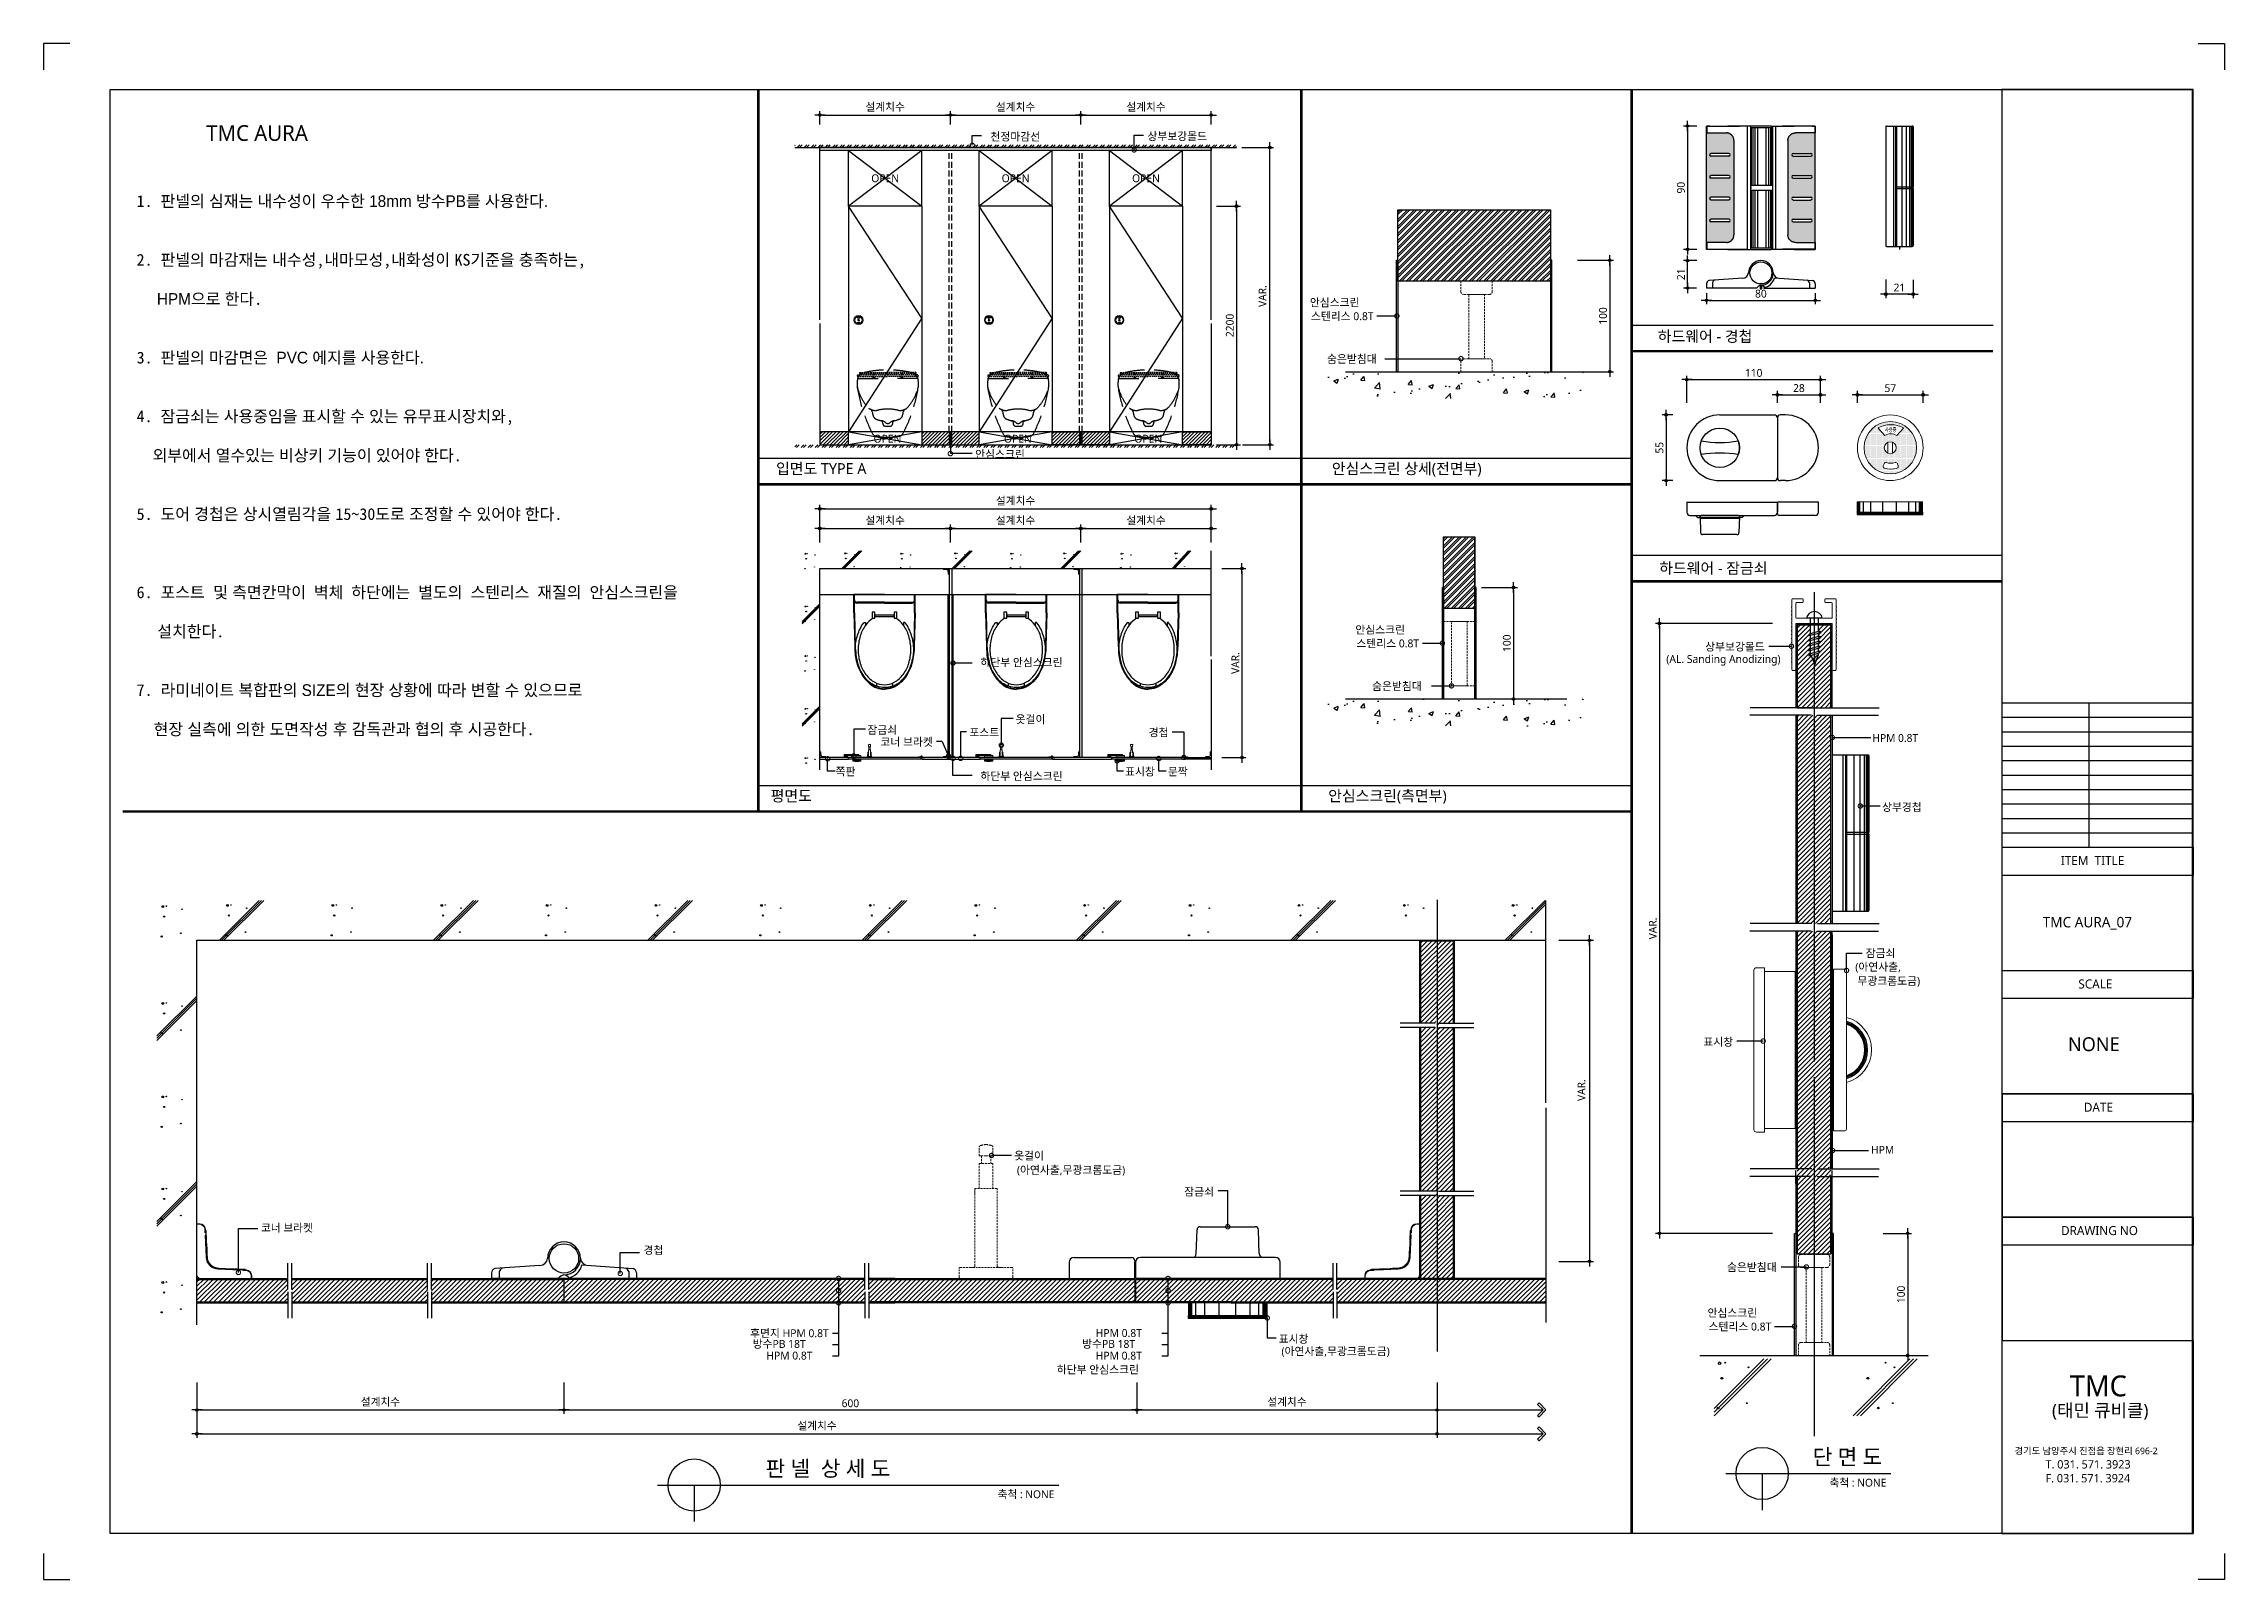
# Model space of a CAD drawing. Extents: x -256 to 8104, y -176 to 5714.
import ezdxf
from ezdxf.enums import TextEntityAlignment as Align

# ---------------------------------------------------------------- set-up
doc = ezdxf.new("R2010")
doc.units = 0
doc.header["$LTSCALE"] = 30
for name, pattern in [('CEN', [62, 60, -1, 0, -1]), ('HIDDEN', [0.375, 0.25, -0.125]), ('HIDDEN2', [4.7625, 3.175, -1.5875])]:
    doc.linetypes.add(name, pattern=pattern)
doc.layers.get('0').update_dxf_attribs({"linetype": 'CONTINUOUS'})
doc.layers.get('DEFPOINTS').update_dxf_attribs({"linetype": 'CONTINUOUS'})
for name, color, linetype in [('02---제품선', 4, 'CONTINUOUS'), ('0_toilet', 6, 'CONTINUOUS'), ('C', 2, 'CONTINUOUS'), ('curior-0Line', 252, 'CONTINUOUS'), ('DIM', 7, 'CONTINUOUS'), ('HAT', 8, 'CONTINUOUS'), ('HID', 9, 'HIDDEN'), ('jac text', 7, 'CONTINUOUS'), ('TIT', 3, 'CONTINUOUS'), ('경첩', 4, 'CONTINUOUS'), ('기타', 1, 'CONTINUOUS'), ('문자', 3, 'CONTINUOUS'), ('부자재', 4, 'CONTINUOUS'), ('상부보강몰드', 4, 'HIDDEN2'), ('옷걸이', 4, 'CONTINUOUS'), ('잠금쇠(회전형)', 4, 'CONTINUOUS'), ('중심선', 1, 'CEN'), ('치수', 1, 'CONTINUOUS'), ('판넬', 2, 'CONTINUOUS'), ('해치', 8, 'CONTINUOUS')]:
    doc.layers.add(name, color=color, linetype=linetype)
doc.styles.add('HDW', font='gulim.ttc')
doc.styles.add('돋움', font='malgun.ttf')
doc.dimstyles.new('10', dxfattribs={"dimscale": 10, "dimtxt": 3, "dimasz": 1, "dimexe": 1.5, "dimexo": 2, "dimgap": 1, "dimtad": 1, "dimdec": 0, "dimlunit": 6, "dimtxsty": '돋움', "dimblk": 'DIMDOT', "dimcen": -1, "dimdle": 1.5, "dimclrt": 3, "dimazin": 3, "dimtfac": 1, "dimtdec": 0, "dimtix": 1, "dimtmove": 2, "dimatfit": 3, "dimldrblk": 'DIMDOT', "dimarcsym": 0})
pattern_1 = [(45, (60000, 0), (-8.980256, 8.980256), [])]

# ---------------------------------------------------------------- blocks, each defined once
blk = doc.blocks.new('DIMDOT')
at = {"linetype": 'Continuous'}
blk.add_line((-2, 0), (2, 0), dxfattribs=at)
for radius in [0.5, 0.25]:
    blk.add_circle((0, 0), radius, dxfattribs=at)
blk = doc.blocks.new('*D179')
at = {"layer": 'DEFPOINTS', "color": 0}
for p in [(71541.7, 5615.9), (71041.7, 5559.6), (71541.7, 5559.6)]:
    blk.add_point(p, dxfattribs=at)
at = {"layer": 'DIM', "color": 0, "lineweight": -2, "ltscale": 10}
for p, q in [((71041.7, 5579.6), (71041.7, 5630.9)), ((71051.7, 5615.9), (71531.7, 5615.9)), ((71541.7, 5579.6), (71541.7, 5630.9))]:
    blk.add_line(p, q, dxfattribs=at)
at = {"layer": 'DIM', "color": 0, "lineweight": -2, "xscale": 10, "yscale": 10, "zscale": 10, "rotation": 180}
blk.add_blockref('DIMDOT', (71041.7, 5615.9), dxfattribs=at)
at = {"layer": 'DIM', "color": 0, "lineweight": -2, "xscale": 10, "yscale": 10, "zscale": 10}
blk.add_blockref('DIMDOT', (71541.7, 5615.9), dxfattribs=at)
at = {"layer": 'DIM', "color": 3, "insert": (71291.7, 5645.6), "char_height": 30, "attachment_point": 5, "style": '돋움'}
blk.add_mtext('설계치수', dxfattribs=at)
blk = doc.blocks.new('*D180')
at = {"layer": 'DEFPOINTS', "color": 0}
for p in [(72041.7, 5615.9), (71541.7, 5559.6), (72041.7, 5559.6)]:
    blk.add_point(p, dxfattribs=at)
at = {"layer": 'DIM', "color": 0, "lineweight": -2, "ltscale": 10}
for p, q in [((71541.7, 5579.6), (71541.7, 5630.9)), ((71551.7, 5615.9), (72031.7, 5615.9)), ((72041.7, 5579.6), (72041.7, 5630.9))]:
    blk.add_line(p, q, dxfattribs=at)
at = {"layer": 'DIM', "color": 0, "lineweight": -2, "xscale": 10, "yscale": 10, "zscale": 10, "rotation": 180}
blk.add_blockref('DIMDOT', (71541.7, 5615.9), dxfattribs=at)
at = {"layer": 'DIM', "color": 0, "lineweight": -2, "xscale": 10, "yscale": 10, "zscale": 10}
blk.add_blockref('DIMDOT', (72041.7, 5615.9), dxfattribs=at)
at = {"layer": 'DIM', "color": 3, "insert": (71791.7, 5645.6), "char_height": 30, "attachment_point": 5, "style": '돋움'}
blk.add_mtext('설계치수', dxfattribs=at)
blk = doc.blocks.new('_DOTSMALL')
at = {"color": 0, "linetype": 'ByBlock', "const_width": 0.5}
blk.add_lwpolyline([(-0.0625, 0, 1), (0.0625, 0, 1)], format="xyb", close=True, dxfattribs=at)
blk = doc.blocks.new('A$C63EC304E')
at = {"layer": '치수', "color": 1, "xscale": 2.5, "yscale": 2.5, "zscale": 2.5, "rotation": 234.3098741996962}
blk.add_blockref('_DOTSMALL', (0.31, 0.31), dxfattribs=at)
blk = doc.blocks.new('A$C2BC9653E')
at = {"layer": '치수', "xscale": 0.3333333333333333, "yscale": 0.3333333333333333, "zscale": 0.3333333333333333}
blk.add_blockref('A$C63EC304E', (0, 0), dxfattribs=at)
blk = doc.blocks.new('A$C7FC71301')
at = {"layer": '치수', "rotation": 180}
blk.add_blockref('A$C2BC9653E', (0.21, 0.21), dxfattribs=at)
blk = doc.blocks.new('A$C4A20372B')
at = {"layer": '치수'}
blk.add_blockref('A$C7FC71301', (0, 0), dxfattribs=at)
blk = doc.blocks.new('A$C566469F5')
at = {"layer": '치수'}
blk.add_blockref('A$C4A20372B', (0, 0), dxfattribs=at)
blk = doc.blocks.new('A$C7E317CD4')
at = {"layer": '해치', "xscale": 2, "yscale": 2, "zscale": 2}
blk.add_blockref('A$C566469F5', (0, 0), dxfattribs=at)
blk = doc.blocks.new('A$C601D7F27')
at = {"layer": '치수'}
blk.add_blockref('A$C7E317CD4', (0, 0), dxfattribs=at)
blk = doc.blocks.new('A$C38802C08')
at = {"layer": '치수'}
blk.add_blockref('A$C601D7F27', (0, 0), dxfattribs=at)
blk = doc.blocks.new('*D181')
at = {"layer": 'DEFPOINTS', "color": 0}
for p in [(72541.7, 5615.9), (72041.7, 5559.6), (72541.7, 5559.6)]:
    blk.add_point(p, dxfattribs=at)
at = {"layer": 'DIM', "color": 0, "lineweight": -2, "ltscale": 10}
for p, q in [((72041.7, 5579.6), (72041.7, 5630.9)), ((72051.7, 5615.9), (72531.7, 5615.9)), ((72541.7, 5579.6), (72541.7, 5630.9))]:
    blk.add_line(p, q, dxfattribs=at)
at = {"layer": 'DIM', "color": 0, "lineweight": -2, "xscale": 10, "yscale": 10, "zscale": 10, "rotation": 180}
blk.add_blockref('DIMDOT', (72041.7, 5615.9), dxfattribs=at)
at = {"layer": 'DIM', "color": 0, "lineweight": -2, "xscale": 10, "yscale": 10, "zscale": 10}
blk.add_blockref('DIMDOT', (72541.7, 5615.9), dxfattribs=at)
at = {"layer": 'DIM', "color": 3, "insert": (72291.7, 5645.6), "char_height": 30, "attachment_point": 5, "style": '돋움'}
blk.add_mtext('설계치수', dxfattribs=at)
blk = doc.blocks.new('*D182')
at = {"layer": 'DEFPOINTS', "color": 0}
for p in [(72541.7, 5266.7), (72541.7, 4351.7), (72638.6, 4351.7)]:
    blk.add_point(p, dxfattribs=at)
at = {"layer": 'DIM', "color": 0, "lineweight": -2, "ltscale": 10}
for p, q in [((72561.7, 5266.7), (72653.6, 5266.7)), ((72638.6, 5256.7), (72638.6, 4361.7)), ((72561.7, 4351.7), (72653.6, 4351.7))]:
    blk.add_line(p, q, dxfattribs=at)
at = {"layer": 'DIM', "color": 0, "lineweight": -2, "xscale": 10, "yscale": 10, "zscale": 10}
for p, rotation in [((72638.6, 5266.7), 90), ((72638.6, 4351.7), 270)]:
    blk.add_blockref('DIMDOT', p, dxfattribs=dict(at, rotation=rotation))
at = {"layer": 'DIM', "color": 3, "insert": (72613.1, 4809.2), "char_height": 30, "attachment_point": 5, "rotation": 90, "style": '돋움'}
blk.add_mtext('2200', dxfattribs=at)
blk = doc.blocks.new('*D183')
at = {"layer": 'DEFPOINTS', "color": 0}
for p in [(72562.7, 3876.8), (72562.7, 3151.8), (72659.6, 3151.8)]:
    blk.add_point(p, dxfattribs=at)
at = {"layer": 'DIM', "color": 0, "lineweight": -2, "ltscale": 10}
for p, q in [((72582.7, 3876.8), (72674.6, 3876.8)), ((72659.6, 3866.8), (72659.6, 3161.8)), ((72582.7, 3151.8), (72674.6, 3151.8))]:
    blk.add_line(p, q, dxfattribs=at)
at = {"layer": 'DIM', "color": 0, "lineweight": -2, "xscale": 10, "yscale": 10, "zscale": 10}
for p, rotation in [((72659.6, 3876.8), 90), ((72659.6, 3151.8), 270)]:
    blk.add_blockref('DIMDOT', p, dxfattribs=dict(at, rotation=rotation))
at = {"layer": 'DIM', "color": 3, "insert": (72634.4, 3514.3), "char_height": 30, "attachment_point": 5, "rotation": 90, "style": '돋움'}
blk.add_mtext('VAR.', dxfattribs=at)
blk = doc.blocks.new('*D184')
at = {"layer": 'DEFPOINTS', "color": 0}
for p in [(72541.7, 4030.4), (72041.7, 3957.3), (72541.7, 3957.3)]:
    blk.add_point(p, dxfattribs=at)
at = {"layer": 'DIM', "color": 0, "lineweight": -2, "ltscale": 10}
for p, q in [((72041.7, 3977.3), (72041.7, 4045.4)), ((72051.7, 4030.4), (72531.7, 4030.4)), ((72541.7, 3977.3), (72541.7, 4045.4))]:
    blk.add_line(p, q, dxfattribs=at)
at = {"layer": 'DIM', "color": 0, "lineweight": -2, "xscale": 10, "yscale": 10, "zscale": 10, "rotation": 180}
blk.add_blockref('DIMDOT', (72041.7, 4030.4), dxfattribs=at)
at = {"layer": 'DIM', "color": 0, "lineweight": -2, "xscale": 10, "yscale": 10, "zscale": 10}
blk.add_blockref('DIMDOT', (72541.7, 4030.4), dxfattribs=at)
at = {"layer": 'DIM', "color": 3, "insert": (72291.7, 4060), "char_height": 30, "attachment_point": 5, "style": '돋움'}
blk.add_mtext('설계치수', dxfattribs=at)
blk = doc.blocks.new('*D185')
at = {"layer": 'DEFPOINTS', "color": 0}
for p in [(72541.7, 4105.7), (71041.7, 3957.3), (72541.7, 3957.3)]:
    blk.add_point(p, dxfattribs=at)
at = {"layer": 'DIM', "color": 0, "lineweight": -2, "ltscale": 10}
for p, q in [((71041.7, 3977.3), (71041.7, 4120.7)), ((71051.7, 4105.7), (72531.7, 4105.7)), ((72541.7, 3977.3), (72541.7, 4120.7))]:
    blk.add_line(p, q, dxfattribs=at)
at = {"layer": 'DIM', "color": 0, "lineweight": -2, "xscale": 10, "yscale": 10, "zscale": 10, "rotation": 180}
blk.add_blockref('DIMDOT', (71041.7, 4105.7), dxfattribs=at)
at = {"layer": 'DIM', "color": 0, "lineweight": -2, "xscale": 10, "yscale": 10, "zscale": 10}
blk.add_blockref('DIMDOT', (72541.7, 4105.7), dxfattribs=at)
at = {"layer": 'DIM', "color": 3, "insert": (71791.7, 4135.4), "char_height": 30, "attachment_point": 5, "style": '돋움'}
blk.add_mtext('설계치수', dxfattribs=at)
blk = doc.blocks.new('*D186')
at = {"layer": 'DEFPOINTS', "color": 0}
for p in [(72041.7, 4030.4), (71541.7, 3957.3), (72041.7, 3957.3)]:
    blk.add_point(p, dxfattribs=at)
at = {"layer": 'DIM', "color": 0, "lineweight": -2, "ltscale": 10}
for p, q in [((71541.7, 3977.3), (71541.7, 4045.4)), ((71551.7, 4030.4), (72031.7, 4030.4)), ((72041.7, 3977.3), (72041.7, 4045.4))]:
    blk.add_line(p, q, dxfattribs=at)
at = {"layer": 'DIM', "color": 0, "lineweight": -2, "xscale": 10, "yscale": 10, "zscale": 10, "rotation": 180}
blk.add_blockref('DIMDOT', (71541.7, 4030.4), dxfattribs=at)
at = {"layer": 'DIM', "color": 0, "lineweight": -2, "xscale": 10, "yscale": 10, "zscale": 10}
blk.add_blockref('DIMDOT', (72041.7, 4030.4), dxfattribs=at)
at = {"layer": 'DIM', "color": 3, "insert": (71791.7, 4060), "char_height": 30, "attachment_point": 5, "style": '돋움'}
blk.add_mtext('설계치수', dxfattribs=at)
blk = doc.blocks.new('*D187')
at = {"layer": 'DEFPOINTS', "color": 0}
for p in [(71541.7, 4030.4), (71041.7, 3957.3), (71541.7, 3957.3)]:
    blk.add_point(p, dxfattribs=at)
at = {"layer": 'DIM', "color": 0, "lineweight": -2, "ltscale": 10}
for p, q in [((71041.7, 3977.3), (71041.7, 4045.4)), ((71051.7, 4030.4), (71531.7, 4030.4)), ((71541.7, 3977.3), (71541.7, 4045.4))]:
    blk.add_line(p, q, dxfattribs=at)
at = {"layer": 'DIM', "color": 0, "lineweight": -2, "xscale": 10, "yscale": 10, "zscale": 10, "rotation": 180}
blk.add_blockref('DIMDOT', (71041.7, 4030.4), dxfattribs=at)
at = {"layer": 'DIM', "color": 0, "lineweight": -2, "xscale": 10, "yscale": 10, "zscale": 10}
blk.add_blockref('DIMDOT', (71541.7, 4030.4), dxfattribs=at)
at = {"layer": 'DIM', "color": 3, "insert": (71291.7, 4060), "char_height": 30, "attachment_point": 5, "style": '돋움'}
blk.add_mtext('설계치수', dxfattribs=at)
blk = doc.blocks.new('*D188')
at = {"layer": 'DEFPOINTS', "color": 0}
for p in [(68653.4, 775.5), (70060.5, 775.5), (70060.5, 649.8)]:
    blk.add_point(p, dxfattribs=at)
at = {"layer": 'DIM', "color": 0, "lineweight": -2, "ltscale": 10}
for p, q in [((68653.4, 755.5), (68653.4, 634.8)), ((70060.5, 755.5), (70060.5, 634.8)), ((68663.4, 649.8), (70050.5, 649.8))]:
    blk.add_line(p, q, dxfattribs=at)
at = {"layer": 'DIM', "color": 0, "lineweight": -2, "xscale": 10, "yscale": 10, "zscale": 10, "rotation": 180}
blk.add_blockref('DIMDOT', (68653.4, 649.8), dxfattribs=at)
at = {"layer": 'DIM', "color": 0, "lineweight": -2, "xscale": 10, "yscale": 10, "zscale": 10}
blk.add_blockref('DIMDOT', (70060.5, 649.8), dxfattribs=at)
at = {"layer": 'DIM', "color": 3, "insert": (69357, 679.5), "char_height": 30, "attachment_point": 5, "style": '돋움'}
blk.add_mtext('설계치수', dxfattribs=at)
blk = doc.blocks.new('*D189')
at = {"layer": 'DEFPOINTS', "color": 0}
for p in [(68653.4, 775.5), (73407.3, 775.5), (73407.3, 558.3)]:
    blk.add_point(p, dxfattribs=at)
at = {"layer": 'DIM', "color": 0, "lineweight": -2, "ltscale": 10}
for p, q in [((68653.4, 755.5), (68653.4, 543.3)), ((73407.3, 755.5), (73407.3, 543.3)), ((68663.4, 558.3), (73397.3, 558.3))]:
    blk.add_line(p, q, dxfattribs=at)
at = {"layer": 'DIM', "color": 0, "lineweight": -2, "xscale": 10, "yscale": 10, "zscale": 10, "rotation": 180}
blk.add_blockref('DIMDOT', (68653.4, 558.3), dxfattribs=at)
at = {"layer": 'DIM', "color": 0, "lineweight": -2, "xscale": 10, "yscale": 10, "zscale": 10}
blk.add_blockref('DIMDOT', (73407.3, 558.3), dxfattribs=at)
at = {"layer": 'DIM', "color": 3, "insert": (71030.4, 588), "char_height": 30, "attachment_point": 5, "style": '돋움'}
blk.add_mtext('설계치수', dxfattribs=at)
blk = doc.blocks.new('*D190')
at = {"layer": 'DEFPOINTS', "color": 0}
for p in [(72256.5, 775.5), (73407.3, 775.5), (73407.3, 649.8)]:
    blk.add_point(p, dxfattribs=at)
at = {"layer": 'DIM', "color": 0, "lineweight": -2, "ltscale": 10}
for p, q in [((72256.5, 755.5), (72256.5, 634.8)), ((73407.3, 755.5), (73407.3, 634.8)), ((72266.5, 649.8), (73397.3, 649.8))]:
    blk.add_line(p, q, dxfattribs=at)
at = {"layer": 'DIM', "color": 0, "lineweight": -2, "xscale": 10, "yscale": 10, "zscale": 10, "rotation": 180}
blk.add_blockref('DIMDOT', (72256.5, 649.8), dxfattribs=at)
at = {"layer": 'DIM', "color": 0, "lineweight": -2, "xscale": 10, "yscale": 10, "zscale": 10}
blk.add_blockref('DIMDOT', (73407.3, 649.8), dxfattribs=at)
at = {"layer": 'DIM', "color": 3, "insert": (72831.9, 679.5), "char_height": 30, "attachment_point": 5, "style": '돋움'}
blk.add_mtext('설계치수', dxfattribs=at)
blk = doc.blocks.new('*D191')
at = {"layer": 'DEFPOINTS', "color": 0}
for p in [(70060.5, 775.5), (72256.5, 775.5), (72256.5, 649.8)]:
    blk.add_point(p, dxfattribs=at)
at = {"layer": 'DIM', "color": 0, "lineweight": -2, "ltscale": 10}
for p, q in [((70060.5, 755.5), (70060.5, 634.8)), ((72256.5, 755.5), (72256.5, 634.8)), ((70070.5, 649.8), (72246.5, 649.8))]:
    blk.add_line(p, q, dxfattribs=at)
at = {"layer": 'DIM', "color": 0, "lineweight": -2, "xscale": 10, "yscale": 10, "zscale": 10, "rotation": 180}
blk.add_blockref('DIMDOT', (70060.5, 649.8), dxfattribs=at)
at = {"layer": 'DIM', "color": 0, "lineweight": -2, "xscale": 10, "yscale": 10, "zscale": 10}
blk.add_blockref('DIMDOT', (72256.5, 649.8), dxfattribs=at)
at = {"layer": 'DIM', "color": 3, "insert": (71158.5, 675.3), "char_height": 30, "attachment_point": 5, "style": '돋움'}
blk.add_mtext('600', dxfattribs=at)
blk = doc.blocks.new('A$C06B31977')
for p, q in [((1.26, 11.06), (1.26, 21.17)), ((1.26, 10.11), (1.26, 0))]:
    blk.add_line(p, q)
blk = doc.blocks.new('*D192')
at = {"layer": 'DEFPOINTS', "color": 0}
for p in [(73854.1, 2451.2), (73854.1, 1219.8), (73992, 1219.8)]:
    blk.add_point(p, dxfattribs=at)
at = {"layer": 'DIM', "color": 0, "lineweight": -2, "ltscale": 10}
for p, q in [((73874.1, 2451.2), (74007, 2451.2)), ((73992, 2441.2), (73992, 1229.8)), ((73874.1, 1219.8), (74007, 1219.8))]:
    blk.add_line(p, q, dxfattribs=at)
at = {"layer": 'DIM', "color": 0, "lineweight": -2, "xscale": 10, "yscale": 10, "zscale": 10}
for p, rotation in [((73992, 2451.2), 90), ((73992, 1219.8), 270)]:
    blk.add_blockref('DIMDOT', p, dxfattribs=dict(at, rotation=rotation))
at = {"layer": 'DIM', "color": 3, "insert": (73961.2, 1876.4), "char_height": 30, "attachment_point": 5, "rotation": 90, "style": '돋움'}
blk.add_mtext('VAR.', dxfattribs=at)
blk = doc.blocks.new('A$C13EB2441')
for p, q in [((0.84, 7.37), (0.84, 14.11)), ((0.84, 6.74), (0.84, 0))]:
    blk.add_line(p, q)
blk = doc.blocks.new('*D193')
at = {"layer": 'DEFPOINTS', "color": 0}
for p in [(74877.2, 4601.3), (74365.2, 4492.7), (74877.2, 4492.7)]:
    blk.add_point(p, dxfattribs=at)
at = {"layer": 'DIM', "color": 0, "lineweight": -2, "ltscale": 10}
for p, q in [((74365.2, 4512.7), (74365.2, 4616.3)), ((74375.2, 4601.3), (74867.2, 4601.3)), ((74877.2, 4512.7), (74877.2, 4616.3))]:
    blk.add_line(p, q, dxfattribs=at)
at = {"layer": 'DIM', "color": 0, "lineweight": -2, "xscale": 10, "yscale": 10, "zscale": 10, "rotation": 180}
blk.add_blockref('DIMDOT', (74365.2, 4601.3), dxfattribs=at)
at = {"layer": 'DIM', "color": 0, "lineweight": -2, "xscale": 10, "yscale": 10, "zscale": 10}
blk.add_blockref('DIMDOT', (74877.2, 4601.3), dxfattribs=at)
at = {"layer": 'DIM', "color": 3, "insert": (74621.2, 4626.9), "char_height": 30, "attachment_point": 5, "style": '돋움'}
blk.add_mtext('110', dxfattribs=at)
blk = doc.blocks.new('*D194')
at = {"layer": 'DEFPOINTS', "color": 0}
for p in [(74877.2, 4543.3), (74712.2, 4492.7), (74877.2, 4492.7)]:
    blk.add_point(p, dxfattribs=at)
at = {"layer": 'DIM', "color": 0, "lineweight": -2, "ltscale": 10}
for p, q in [((74712.2, 4512.7), (74712.2, 4558.3)), ((74722.2, 4543.3), (74867.2, 4543.3)), ((74877.2, 4512.7), (74877.2, 4558.3))]:
    blk.add_line(p, q, dxfattribs=at)
at = {"layer": 'DIM', "color": 0, "lineweight": -2, "xscale": 10, "yscale": 10, "zscale": 10, "rotation": 180}
blk.add_blockref('DIMDOT', (74712.2, 4543.3), dxfattribs=at)
at = {"layer": 'DIM', "color": 0, "lineweight": -2, "xscale": 10, "yscale": 10, "zscale": 10}
blk.add_blockref('DIMDOT', (74877.2, 4543.3), dxfattribs=at)
at = {"layer": 'DIM', "color": 3, "insert": (74794.7, 4568.8), "char_height": 30, "attachment_point": 5, "style": '돋움'}
blk.add_mtext('28', dxfattribs=at)
blk = doc.blocks.new('*D195')
at = {"layer": 'DEFPOINTS', "color": 0}
for p in [(75270.9, 4543.3), (75018.9, 4492.7), (75270.9, 4492.7)]:
    blk.add_point(p, dxfattribs=at)
at = {"layer": 'DIM', "color": 0, "lineweight": -2, "ltscale": 10}
for p, q in [((75018.9, 4512.7), (75018.9, 4558.3)), ((75028.9, 4543.3), (75260.9, 4543.3)), ((75270.9, 4512.7), (75270.9, 4558.3))]:
    blk.add_line(p, q, dxfattribs=at)
at = {"layer": 'DIM', "color": 0, "lineweight": -2, "xscale": 10, "yscale": 10, "zscale": 10, "rotation": 180}
blk.add_blockref('DIMDOT', (75018.9, 4543.3), dxfattribs=at)
at = {"layer": 'DIM', "color": 0, "lineweight": -2, "xscale": 10, "yscale": 10, "zscale": 10}
blk.add_blockref('DIMDOT', (75270.9, 4543.3), dxfattribs=at)
at = {"layer": 'DIM', "color": 3, "insert": (75144.9, 4568.6), "char_height": 30, "attachment_point": 5, "style": '돋움'}
blk.add_mtext('57', dxfattribs=at)
blk = doc.blocks.new('*D196')
at = {"layer": 'DEFPOINTS', "color": 0}
for p in [(74422.8, 5574), (74367.8, 5100.9), (74422.8, 5100.9)]:
    blk.add_point(p, dxfattribs=at)
at = {"layer": 'DIM', "color": 0, "lineweight": -2, "ltscale": 10}
for p, q in [((74402.8, 5574), (74352.8, 5574)), ((74367.8, 5564), (74367.8, 5110.9)), ((74402.8, 5100.9), (74352.8, 5100.9))]:
    blk.add_line(p, q, dxfattribs=at)
at = {"layer": 'DIM', "color": 0, "lineweight": -2, "xscale": 10, "yscale": 10, "zscale": 10}
for p, rotation in [((74367.8, 5574), 90), ((74367.8, 5100.9), 270)]:
    blk.add_blockref('DIMDOT', p, dxfattribs=dict(at, rotation=rotation))
at = {"layer": 'DIM', "color": 3, "insert": (74342.3, 5337.5), "char_height": 30, "attachment_point": 5, "rotation": 90, "style": '돋움'}
blk.add_mtext('90', dxfattribs=at)
blk = doc.blocks.new('*D197')
at = {"layer": 'DEFPOINTS', "color": 0}
for p in [(74440.4, 4952.7), (74857.5, 4952.7), (74857.5, 4905.3)]:
    blk.add_point(p, dxfattribs=at)
at = {"layer": 'DIM', "color": 0, "lineweight": -2, "ltscale": 10}
for p, q in [((74440.4, 4932.7), (74440.4, 4890.3)), ((74857.5, 4932.7), (74857.5, 4890.3)), ((74450.4, 4905.3), (74847.5, 4905.3))]:
    blk.add_line(p, q, dxfattribs=at)
at = {"layer": 'DIM', "color": 0, "lineweight": -2, "xscale": 10, "yscale": 10, "zscale": 10, "rotation": 180}
blk.add_blockref('DIMDOT', (74440.4, 4905.3), dxfattribs=at)
at = {"layer": 'DIM', "color": 0, "lineweight": -2, "xscale": 10, "yscale": 10, "zscale": 10}
blk.add_blockref('DIMDOT', (74857.5, 4905.3), dxfattribs=at)
at = {"layer": 'DIM', "color": 3, "insert": (74648.9, 4930.8), "char_height": 30, "attachment_point": 5, "style": '돋움'}
blk.add_mtext('80', dxfattribs=at)
blk = doc.blocks.new('*D198')
at = {"layer": 'DEFPOINTS', "color": 0}
for p in [(74367.8, 5057.7), (74422.8, 5057.7), (74422.1, 4952.7)]:
    blk.add_point(p, dxfattribs=at)
at = {"layer": 'DIM', "color": 0, "lineweight": -2, "ltscale": 10}
for p, q in [((74402.8, 5057.7), (74352.8, 5057.7)), ((74367.8, 4962.7), (74367.8, 5047.7)), ((74402.1, 4952.7), (74352.8, 4952.7))]:
    blk.add_line(p, q, dxfattribs=at)
at = {"layer": 'DIM', "color": 0, "lineweight": -2, "xscale": 10, "yscale": 10, "zscale": 10}
for p, rotation in [((74367.8, 5057.7), 90), ((74367.8, 4952.7), 270)]:
    blk.add_blockref('DIMDOT', p, dxfattribs=dict(at, rotation=rotation))
at = {"layer": 'DIM', "color": 3, "insert": (74342.5, 5005.2), "char_height": 30, "attachment_point": 5, "rotation": 90, "style": '돋움'}
blk.add_mtext('21', dxfattribs=at)
blk = doc.blocks.new('*D199')
at = {"layer": 'DEFPOINTS', "color": 0}
for p in [(75127.3, 5004.9), (75232.3, 5004.1), (75127.3, 4929.2)]:
    blk.add_point(p, dxfattribs=at)
at = {"layer": 'DIM', "color": 0, "lineweight": -2, "ltscale": 10}
for p, q in [((75127.3, 4984.9), (75127.3, 4914.2)), ((75232.3, 4984.1), (75232.3, 4914.2)), ((75222.3, 4929.2), (75137.3, 4929.2))]:
    blk.add_line(p, q, dxfattribs=at)
at = {"layer": 'DIM', "color": 0, "lineweight": -2, "xscale": 10, "yscale": 10, "zscale": 10, "rotation": 180}
blk.add_blockref('DIMDOT', (75127.3, 4929.2), dxfattribs=at)
at = {"layer": 'DIM', "color": 0, "lineweight": -2, "xscale": 10, "yscale": 10, "zscale": 10}
blk.add_blockref('DIMDOT', (75232.3, 4929.2), dxfattribs=at)
at = {"layer": 'DIM', "color": 3, "insert": (75179.8, 4954.5), "char_height": 30, "attachment_point": 5, "style": '돋움'}
blk.add_mtext('21', dxfattribs=at)
blk = doc.blocks.new('A$C10E41893')
at = {"layer": '부자재'}
for p, q in [((6, 0), (6, 196)), ((123, 196), (6, 196)), ((123, 192), (6, 192)), ((55, 0), (55, 177)), ((61, 0), (61, 177)), ((6, 0), (6, -196)), ((55, 0), (55, -177)), ((61, 0), (61, -177)), ((123, -192), (6, -192)), ((123, -196), (6, -196))]:
    blk.add_line(p, q, dxfattribs=at)
for points in [[(123, 196, -0.012538), (123, 196), (335, 190, -0.055395), (445, 175, -0.154276), (577, 93, -0.179504), (612, 0, -0.179504)], [(123, 192, -0.012538), (123, 192), (335, 187, -0.055395), (444, 172, -0.154276), (574, 91, -0.179504), (608, 0, -0.179504)], [(157, -72, 0.089162), (200, -119, 0.085733), (270, -155, 0.075373), (359, -168, 0.075373), (447, -155, 0.085733), (517, -119, 0.106084), (567, -62, 0.126931), (583, 0, 0.126931), (567, 62, 0.106084), (517, 119, 0.085733), (447, 155, 0.075373), (359, 168, 0.075373), (270, 155, 0.085733), (200, 119, 0.089162), (157, 72)], [(572, 51), (589, 51), (589, 60, 0.021185), (583, 71, 0.106084), (528, 134, 0.085733), (453, 172, 0.075373), (359, 187, 0.075373), (265, 172, 0.085733), (189, 134, 0.007337), (184, 130), (184, 122), (205, 122)], [(123, -196, 0.012538), (123, -196), (335, -190, 0.055395), (445, -175, 0.154276), (577, -93, 0.179504), (612, 0, 0.179504)], [(123, -192, 0.012538), (123, -192), (335, -187, 0.055395), (444, -172, 0.154276), (574, -91, 0.179504), (608, 0, 0.179504)], [(589, -51, 0.090214), (598, 0, 0.090214), (589, 51, 0.106084)], [(572, -51), (589, -51), (589, -60, -0.021185), (583, -71, -0.106084), (528, -134, -0.085733), (453, -172, -0.075373), (359, -187, -0.075373), (265, -172, -0.085733), (189, -134, -0.007337), (184, -130), (184, -122), (205, -122)]]:
    blk.add_lwpolyline(points, format="xyb", dxfattribs=at)
blk.add_lwpolyline([(138, -61), (119, -61), (119, -79), (157, -79), (157, -61), (138, -61), (147, -61), (147, 61), (138, 61), (157, 61), (157, 79), (119, 79), (119, 61), (138, 61), (138, -61), (119, -61)], dxfattribs=at)
for centre, start, end in [((40, 177), 0, 90), ((46, 177), 0, 90), ((40, -177), 270, 0), ((46, -177), 270, 0)]:
    blk.add_arc(centre, 15, start, end, dxfattribs=at)
blk = doc.blocks.new('A$C460A2A32')
at = {"color": 0}
for p, q in [((3, 20), (0, 16)), ((3, 20), (9, 20)), ((4, 10), (162, 10)), ((9, 20), (162, 20)), ((13, 32), (11, 30)), ((13, 32), (162, 32)), ((13, 27), (162, 27)), ((312, 32), (162, 32)), ((312, 27), (162, 27)), ((316, 20), (162, 20)), ((321, 10), (162, 10)), ((312, 32), (313, 30)), ((322, 20), (316, 20)), ((322, 20), (324, 16))]:
    blk.add_line(p, q, dxfattribs=at)
for centre, radius, start, end in [((4, 14), 4, 150.0107, 270), ((13, 29), 2, 135, 270), ((109, 28), 26, 182.6717, 198.4118), ((109, 10), 26, 180, 202.6199), ((107, 28), 23, 183.0205, 200.9186), ((107, 10), 23, 180, 205.7715), ((69, 10), 23, 334.2285, 0), ((69, 28), 23, 339.0814, 356.9795), ((67, 10), 26, 337.3801, 0), ((67, 28), 26, 341.5882, 357.3283), ((257, 10), 26, 180, 202.6199), ((257, 28), 26, 182.6717, 198.4118), ((256, 28), 23, 183.0205, 200.9186), ((256, 10), 23, 180, 205.7715), ((217, 10), 23, 334.2285, 0), ((217, 28), 23, 339.0814, 356.9795), ((216, 28), 26, 341.5882, 357.3283), ((216, 10), 26, 337.3801, 0), ((312, 29), 2, 270, 45), ((321, 14), 4, 270, 29.9893)]:
    blk.add_arc(centre, radius, start, end, dxfattribs=at)
blk = doc.blocks.new('*D200')
at = {"layer": 'DEFPOINTS', "color": 0}
for p in [(74330.9, 4466.1), (74285.2, 4214.1), (74330.9, 4214.1)]:
    blk.add_point(p, dxfattribs=at)
at = {"layer": 'DIM', "color": 0, "lineweight": -2, "ltscale": 10}
for p, q in [((74310.9, 4466.1), (74270.2, 4466.1)), ((74285.2, 4456.1), (74285.2, 4224.1)), ((74310.9, 4214.1), (74270.2, 4214.1))]:
    blk.add_line(p, q, dxfattribs=at)
at = {"layer": 'DIM', "color": 0, "lineweight": -2, "xscale": 10, "yscale": 10, "zscale": 10}
for p, rotation in [((74285.2, 4466.1), 90), ((74285.2, 4214.1), 270)]:
    blk.add_blockref('DIMDOT', p, dxfattribs=dict(at, rotation=rotation))
at = {"layer": 'DIM', "color": 3, "insert": (74259.9, 4340.1), "char_height": 30, "attachment_point": 5, "rotation": 90, "style": '돋움'}
blk.add_mtext('55', dxfattribs=at)
blk = doc.blocks.new('*D201')
at = {"layer": 'DEFPOINTS', "color": 0}
for p in [(74712.9, 3666.1), (74260.1, 1327.1), (74712.9, 1327.1)]:
    blk.add_point(p, dxfattribs=at)
at = {"layer": 'DIM', "color": 0, "lineweight": -2, "ltscale": 10}
for p, q in [((74692.9, 3666.1), (74245.1, 3666.1)), ((74260.1, 3656.1), (74260.1, 1337.1)), ((74692.9, 1327.1), (74245.1, 1327.1))]:
    blk.add_line(p, q, dxfattribs=at)
at = {"layer": 'DIM', "color": 0, "lineweight": -2, "xscale": 10, "yscale": 10, "zscale": 10}
for p, rotation in [((74260.1, 3666.1), 90), ((74260.1, 1327.1), 270)]:
    blk.add_blockref('DIMDOT', p, dxfattribs=dict(at, rotation=rotation))
at = {"layer": 'DIM', "color": 3, "insert": (74234.8, 2496.6), "char_height": 30, "attachment_point": 5, "rotation": 90, "style": '돋움'}
blk.add_mtext('VAR.', dxfattribs=at)
blk = doc.blocks.new('*D202')
at = {"layer": 'DEFPOINTS', "color": 0}
for p in [(75097.3, 1327.2), (75097.3, 858.9), (75211.6, 858.9)]:
    blk.add_point(p, dxfattribs=at)
at = {"layer": 'DIM', "color": 0, "lineweight": -2, "ltscale": 10}
for p, q in [((75117.3, 1327.2), (75226.6, 1327.2)), ((75211.6, 1317.2), (75211.6, 868.9)), ((75117.3, 858.9), (75226.6, 858.9))]:
    blk.add_line(p, q, dxfattribs=at)
at = {"layer": 'DIM', "color": 0, "lineweight": -2, "xscale": 10, "yscale": 10, "zscale": 10}
for p, rotation in [((75211.6, 1327.2), 90), ((75211.6, 858.9), 270)]:
    blk.add_blockref('DIMDOT', p, dxfattribs=dict(at, rotation=rotation))
at = {"layer": 'DIM', "color": 3, "insert": (75186, 1093), "char_height": 30, "attachment_point": 5, "rotation": 90, "style": '돋움'}
blk.add_mtext('100', dxfattribs=at)
blk = doc.blocks.new('*D203')
at = {"layer": 'DEFPOINTS', "color": 0}
for p in [(73557.7, 3804.2), (73557.7, 3376.7), (73700.6, 3376.7)]:
    blk.add_point(p, dxfattribs=at)
at = {"layer": 'DIM', "color": 0, "lineweight": -2, "ltscale": 10}
for p, q in [((73577.7, 3804.2), (73715.6, 3804.2)), ((73700.6, 3794.2), (73700.6, 3386.7)), ((73577.7, 3376.7), (73715.6, 3376.7))]:
    blk.add_line(p, q, dxfattribs=at)
at = {"layer": 'DIM', "color": 0, "lineweight": -2, "xscale": 10, "yscale": 10, "zscale": 10}
for p, rotation in [((73700.6, 3804.2), 90), ((73700.6, 3376.7), 270)]:
    blk.add_blockref('DIMDOT', p, dxfattribs=dict(at, rotation=rotation))
at = {"layer": 'DIM', "color": 3, "insert": (73675, 3590.5), "char_height": 30, "attachment_point": 5, "rotation": 90, "style": '돋움'}
blk.add_mtext('100', dxfattribs=at)
blk = doc.blocks.new('*D204')
at = {"layer": 'DEFPOINTS', "color": 0}
for p in [(73926.4, 5059.1), (73926.4, 4631.7), (74069.3, 4631.7)]:
    blk.add_point(p, dxfattribs=at)
at = {"layer": 'DIM', "color": 0, "lineweight": -2, "ltscale": 10}
for p, q in [((73946.4, 5059.1), (74084.3, 5059.1)), ((74069.3, 5049.1), (74069.3, 4641.7)), ((73946.4, 4631.7), (74084.3, 4631.7))]:
    blk.add_line(p, q, dxfattribs=at)
at = {"layer": 'DIM', "color": 0, "lineweight": -2, "xscale": 10, "yscale": 10, "zscale": 10}
for p, rotation in [((74069.3, 5059.1), 90), ((74069.3, 4631.7), 270)]:
    blk.add_blockref('DIMDOT', p, dxfattribs=dict(at, rotation=rotation))
at = {"layer": 'DIM', "color": 3, "insert": (74043.7, 4845.4), "char_height": 30, "attachment_point": 5, "rotation": 90, "style": '돋움'}
blk.add_mtext('100', dxfattribs=at)
blk = doc.blocks.new('*D205')
at = {"layer": 'DEFPOINTS', "color": 0}
for p in [(72638.6, 5491.5), (72766, 5491.5), (72641.1, 4351.7)]:
    blk.add_point(p, dxfattribs=at)
at = {"layer": 'DIM', "color": 0, "lineweight": -2, "ltscale": 10}
for p, q in [((72658.6, 5491.5), (72781, 5491.5)), ((72766, 4361.7), (72766, 5481.5)), ((72661.1, 4351.7), (72781, 4351.7))]:
    blk.add_line(p, q, dxfattribs=at)
at = {"layer": 'DIM', "color": 0, "lineweight": -2, "xscale": 10, "yscale": 10, "zscale": 10}
for p, rotation in [((72766, 5491.5), 90), ((72766, 4351.7), 270)]:
    blk.add_blockref('DIMDOT', p, dxfattribs=dict(at, rotation=rotation))
at = {"layer": 'DIM', "color": 3, "insert": (72738.7, 4921.6), "char_height": 30, "attachment_point": 5, "rotation": 90, "style": '돋움'}
blk.add_mtext('VAR.', dxfattribs=at)
blk = doc.blocks.new('AURA_07', base_point=(68321.5, 175.8))
h = blk.add_hatch()
h.set_pattern_fill('ANSI31', color=3, scale=3, angle=180)
h.set_pattern_definition([(225, (68360, 0), (6.735192, -6.735192), [])])
h.paths.add_polyline_path([(71151.7, 4401.7), (71041.7, 4401.7), (71041.7, 4351.7), (71151.7, 4351.7)])
h.paths.add_polyline_path([(71536.7, 4401.7), (71431.7, 4401.7), (71431.7, 4351.7), (71536.7, 4351.7)])
h.paths.add_polyline_path([(71651.7, 4401.7), (71546.7, 4401.7), (71546.7, 4351.7), (71651.7, 4351.7)])
h.paths.add_polyline_path([(72036.7, 4401.7), (71931.7, 4401.7), (71931.7, 4351.7), (72036.7, 4351.7)])
h.paths.add_polyline_path([(72151.7, 4401.7), (72046.7, 4401.7), (72046.7, 4351.7), (72151.7, 4351.7)])
h.paths.add_polyline_path([(72541.7, 4401.7), (72431.7, 4401.7), (72431.7, 4351.7), (72541.7, 4351.7)])
h = blk.add_hatch()
h.set_pattern_fill('ANSI31', color=2, style=0)
h.set_pattern_definition([(45, (68360, 0), (-2.245064, 2.245064), [])])
h.paths.add_polyline_path([(71546.7, 4401.7), (71536.7, 4401.7), (71536.7, 4351.7), (71546.7, 4351.7)])
h = blk.add_hatch()
h.set_pattern_fill('ANSI31', color=2, style=0)
h.set_pattern_definition([(45, (68860, 0), (-2.245064, 2.245064), [])])
h.paths.add_polyline_path([(72046.7, 4401.7), (72036.7, 4401.7), (72036.7, 4351.7), (72046.7, 4351.7)])
h = blk.add_hatch()
h.set_pattern_fill('ANSI31', color=2, style=0)
h.set_pattern_definition([(45, (71538.1663, 1839.9894), (-2.245064, 2.245064), [])])
h.paths.add_polyline_path([(73432.7, 3804.2), (73427.7, 3804.2), (73427.7, 3592.5, -1), (73427.7, 3588.4), (73427.7, 3376.7), (73432.7, 3376.7)])
h.paths.add_polyline_path([(73557.7, 3588.4, -1), (73557.7, 3592.5), (73557.7, 3804.2), (73552.7, 3804.2), (73552.7, 3376.7), (73557.7, 3376.7)])
at = {"layer": 'HAT'}
h = blk.add_hatch(dxfattribs=at)
h.set_pattern_fill('ANSI32', color=256, scale=2, style=0)
h.set_pattern_definition([(45, (59705.63, -141.476), (-13.470384, 13.470384), []), (45, (59714.61, -141.476), (-13.470384, 13.470384), [])])
h.paths.add_polyline_path([(70945, 5501.5), (72638.6, 5501.5), (72638.6, 5491.5), (70945, 5491.5)])
h = blk.add_hatch(dxfattribs=at)
h.set_pattern_fill('ANSI32', color=256, scale=2, style=0)
h.set_pattern_definition([(45, (60000, 0), (-13.470384, 13.470384), []), (45, (60008.98, 0), (-13.470384, 13.470384), [])])
h.paths.add_polyline_path([(73256.9, 5252.9), (73842.3, 5252.9), (73842.3, 4978.3), (73256.9, 4978.3)])
h = blk.add_hatch(dxfattribs=at)
h.set_pattern_fill('ANSI32', color=256, scale=2, style=0)
h.set_pattern_definition([(45, (59705.63, 40.504), (-13.470384, 13.470384), []), (45, (59714.61, 40.504), (-13.470384, 13.470384), [])])
h.paths.add_polyline_path([(70945, 4341.3), (72638.6, 4341.3), (72638.6, 4351.3), (70945, 4351.3)])
h = blk.add_hatch(dxfattribs=at)
h.set_pattern_fill('ANSI32', color=256, scale=2, style=0)
h.set_pattern_definition([(45, (68351.317, 0), (-13.470384, 13.470384), []), (45, (68360.298, 0), (-13.470384, 13.470384), [])])
h.paths.add_polyline_path([(73552.7, 3998), (73432.7, 3998), (73432.7, 3723.4), (73552.7, 3723.4), (73552.7, 3804.2)])
at = {"layer": 'HAT', "transparency": 33554687}
h = blk.add_hatch(dxfattribs=at)
h.set_pattern_fill('ANSI31', color=256, scale=4, style=0)
h.set_pattern_definition(pattern_1)
h.paths.add_polyline_path([(74787.6, 3343.1), (74844, 3343.1), (74852.6, 3343.1), (74852.6, 3547.8), (74832.5, 3542.4), (74839.1, 3551.2), (74839.1, 3563.4), (74832.5, 3561.7), (74839, 3570.4), (74839.1, 3570.4), (74839.1, 3582.7), (74832.4, 3580.9), (74839, 3589.7), (74839.1, 3589.7), (74839.1, 3602), (74832.4, 3600.2), (74838.9, 3608.9), (74839.1, 3609), (74839.1, 3621.2), (74832.3, 3619.4), (74838.9, 3628.2), (74839.1, 3628.2), (74839.1, 3661.1), (74787.6, 3661.1)])
h.paths.add_polyline_path([(74866.2, 3343.1), (74917.6, 3343.1), (74917.6, 3661.1), (74869.1, 3661.1), (74869.1, 3636.2), (74875.6, 3637.9), (74869.1, 3629.2), (74869.1, 3616.9), (74875.6, 3618.7), (74869.1, 3609.9), (74869.1, 3609.9), (74869.1, 3597.7), (74875.7, 3599.4), (74869.2, 3590.7), (74869.1, 3590.7), (74869.1, 3578.4), (74875.7, 3580.2), (74869.2, 3571.4), (74869.1, 3571.4), (74869.1, 3559.2), (74875.8, 3560.9), (74869.3, 3552.2), (74869.1, 3552.1), (74869.1, 3545.6), (74855.1, 3509), (74852.6, 3514.8), (74852.6, 3343.1)])
at = {"layer": 'HAT'}
h = blk.add_hatch(dxfattribs=at)
h.set_pattern_fill('ANSI31', color=256, scale=4, style=0)
h.set_pattern_definition(pattern_1)
edge = h.paths.add_edge_path()
edge.add_line((74917.6, 3265.4), (74858.2, 3265.4))
edge.add_arc((74856.1, 3265.4), 2.08, -54.30987, 0, ccw=False)
edge.add_arc((74856.1, 3265.4), 2.08, 125.69013, 305.69013, ccw=False)
edge.add_arc((74856.1, 3265.4), 2.08, 0, 125.69013, ccw=False)
edge.add_line((74858.2, 3265.4), (74917.6, 3265.4))
edge.add_line((74917.6, 3265.4), (74917.6, 3314.1))
edge.add_line((74917.6, 3314.1), (74907.3, 3314.1))
edge.add_spline(control_points=[(74904.5, 3306.3), (74905.5, 3308.9), (74906.4, 3311.6), (74907.3, 3314.1)], knot_values=[0, 0, 0, 0, 0.152076, 0.152076, 0.152076, 0.152076], degree=3, periodic=0)
edge.add_line((74907.3, 3314.1), (74852.6, 3314.1))
edge.add_line((74852.6, 3314.1), (74852.6, 2515.6))
edge.add_line((74852.6, 2515.6), (74909.3, 2515.6))
edge.add_spline(control_points=[(74909.3, 2515.6), (74912.5, 2524.3), (74915.5, 2532.2), (74917.6, 2536)], knot_values=[0.152076, 0.152076, 0.152076, 0.152076, 0.673721, 0.673721, 0.673721, 0.673721], degree=3, periodic=0)
edge.add_spline(control_points=[(74920, 2515.6), (74920.5, 2525.6), (74921.6, 2540.9), (74918.7, 2538), (74917.6, 2536)], knot_values=[0.673721, 0.673721, 0.673721, 0.673721, 1.332503, 1.60798, 1.60798, 1.60798, 1.60798], degree=3, periodic=0)
edge.add_line((74917.6, 2536), (74917.6, 3265.4))
h.paths.add_polyline_path([(74852.6, 3314.1), (74787.6, 3314.1), (74787.6, 2515.6), (74852.6, 2515.6)])
h = blk.add_hatch(dxfattribs=at)
h.set_pattern_fill('ANSI31', color=256, scale=4, style=0)
h.set_pattern_definition(pattern_1)
h.paths.add_polyline_path([(74852.6, 2030), (74787.6, 2030), (74787.6, 1574.5), (74852.6, 1574.5), (74852.6, 1684, -0.567825), (74852.6, 1687.6)])
h.paths.add_polyline_path([(74917.6, 2030), (74852.6, 2030), (74852.6, 1687.6, -0.582142), (74855.8, 1685.8), (74917.6, 1685.8)])
edge = h.paths.add_edge_path()
edge.add_line((74917.6, 1685.8), (74855.8, 1685.8))
edge.add_arc((74853.7, 1685.8), 2.08, -54.30987, 0, ccw=False)
edge.add_arc((74853.7, 1685.8), 2.08, 239.17799, 305.69013, ccw=False)
edge.add_line((74852.6, 1684), (74852.6, 1574.5))
edge.add_line((74852.6, 1574.5), (74909.3, 1574.5))
edge.add_spline(control_points=[(74909.3, 1574.5), (74912.5, 1583.3), (74915.5, 1591.1), (74917.6, 1594.9)], knot_values=[0.152076, 0.152076, 0.152076, 0.152076, 0.673721, 0.673721, 0.673721, 0.673721], degree=3, periodic=0)
edge.add_line((74917.6, 1594.9), (74917.6, 1685.8))
h.paths.add_polyline_path([(74852.6, 2486.6), (74787.6, 2486.6), (74787.6, 2030), (74852.6, 2030)])
edge = h.paths.add_edge_path()
edge.add_line((74917.6, 2486.6), (74907.3, 2486.6))
edge.add_spline(control_points=[(74904.5, 2478.8), (74905.5, 2481.4), (74906.4, 2484), (74907.3, 2486.6)], knot_values=[0, 0, 0, 0, 0.152076, 0.152076, 0.152076, 0.152076], degree=3, periodic=0)
edge.add_line((74907.3, 2486.6), (74852.6, 2486.6))
edge.add_line((74852.6, 2486.6), (74852.6, 2030))
edge.add_line((74852.6, 2030), (74917.6, 2030))
edge.add_line((74917.6, 2030), (74917.6, 2486.6))
at = {"layer": 'HAT', "transparency": 33554687}
h = blk.add_hatch(dxfattribs=at)
h.set_pattern_fill('ANSI31', color=256, scale=4, style=0)
h.set_pattern_definition(pattern_1)
h.paths.add_polyline_path([(74787.6, 1574.5), (74787.6, 1545.5), (74842, 1545.5), (74852.6, 1545.5), (74852.6, 1574.5), (74844, 1574.5)])
h.paths.add_polyline_path([(74917.6, 1545.5), (74917.6, 1574.5), (74866.2, 1574.5), (74852.6, 1574.5), (74852.6, 1545.5), (74864.3, 1545.5)])
h = blk.add_hatch(dxfattribs=at)
h.set_pattern_fill('ANSI31', color=256, scale=4, style=0)
h.set_pattern_definition(pattern_1)
h.paths.add_polyline_path([(74842, 1545.5), (74787.6, 1545.5), (74787.6, 1248.7), (74852.6, 1248.7), (74852.6, 1545.5)])
h.paths.add_polyline_path([(74917.6, 1545.5), (74864.3, 1545.5), (74852.6, 1545.5), (74852.6, 1248.7), (74917.6, 1248.7)])
at = {"layer": '해치'}
h = blk.add_hatch(dxfattribs=at)
h.set_pattern_fill('DOTS', color=256, scale=2.628474)
h.set_pattern_definition([(0, (71478.674, 5909.0414), (2.086351, 4.172702), [0, -4.172702])])
edge = h.paths.add_edge_path()
edge.add_line((74440.9, 5127.4), (74441, 5127.4))
edge.add_spline(control_points=[(74441, 5127.4), (74441.2, 5127.4), (74452.7, 5127.4)], knot_values=[-0.724312, -0.724312, -0.724312, 0.724312, 0.724312, 0.724312], weights=[1, 0.748956, 1], degree=2, periodic=0)
edge.add_line((74452.7, 5127.4), (74516.6, 5127.4))
edge.add_spline(control_points=[(74516.6, 5127.4), (74545.5, 5127.4), (74545.5, 5156.4)], knot_values=[-1.570796, -1.570796, -1.570796, 0, 0, 0], weights=[1, 0.707107, 1], degree=2, periodic=0)
edge.add_line((74545.5, 5156.4), (74545.5, 5518.6))
edge.add_spline(control_points=[(74545.5, 5518.6), (74545.5, 5547.5), (74516.6, 5547.5)], knot_values=[0, 0, 0, 1.570796, 1.570796, 1.570796], weights=[1, 0.707107, 1], degree=2, periodic=0)
edge.add_line((74516.6, 5547.5), (74452.7, 5547.5))
edge.add_spline(control_points=[(74452.7, 5547.5), (74441.2, 5547.5), (74441, 5547.5)], knot_values=[-0.724312, -0.724312, -0.724312, 0.724312, 0.724312, 0.724312], weights=[1, 0.748956, 1], degree=2, periodic=0)
edge.add_line((74440.9, 5547.5), (74440.9, 5127.4))
h.paths.add_polyline_path([(74525.8, 5468.7, -0.414214), (74531.1, 5463.5, -0.414214), (74525.8, 5458.2), (74457.5, 5458.2, -0.414214), (74452.2, 5463.5, -0.414214), (74457.5, 5468.7)], flags=16)
h.paths.add_polyline_path([(74525.8, 5384.7, -0.414214), (74531.1, 5379.5, -0.414214), (74525.8, 5374.2), (74457.5, 5374.2, -0.414214), (74452.2, 5379.5, -0.414214), (74457.5, 5384.7)], flags=16)
h.paths.add_polyline_path([(74525.8, 5300.7, -0.414214), (74531.1, 5295.5, -0.414214), (74525.8, 5290.2), (74457.5, 5290.2, -0.414214), (74452.2, 5295.5, -0.414214), (74457.5, 5300.7)], flags=16)
h.paths.add_polyline_path([(74525.8, 5216.7, -0.414214), (74531.1, 5211.4, -0.414214), (74525.8, 5206.2), (74457.5, 5206.2, -0.414214), (74452.2, 5211.4, -0.414214), (74457.5, 5216.7)], flags=16)
h = blk.add_hatch(dxfattribs=at)
h.set_pattern_fill('DOTS', color=256, scale=2.628474)
h.set_pattern_definition([(0, (71004.0565, 5909.0414), (2.086351, 4.1727023), [0, -4.1727023])])
edge = h.paths.add_edge_path()
edge.add_spline(control_points=[(74752.3, 5518.6), (74752.3, 5547.5), (74781.3, 5547.5)], knot_values=[0, 0, 0, 1.570796, 1.570796, 1.570796], weights=[1, 0.707107, 1], degree=2, periodic=0)
edge.add_line((74781.3, 5547.5), (74845.2, 5547.5))
edge.add_spline(control_points=[(74845.2, 5547.5), (74856.7, 5547.5), (74856.9, 5547.5)], knot_values=[-0.724312, -0.724312, -0.724312, 0.724312, 0.724312, 0.724312], weights=[1, 0.748956, 1], degree=2, periodic=0)
edge.add_line((74857, 5547.5), (74857, 5127.4))
edge.add_line((74857, 5127.4), (74856.9, 5127.4))
edge.add_spline(control_points=[(74856.9, 5127.4), (74856.7, 5127.4), (74845.2, 5127.4)], knot_values=[-0.724312, -0.724312, -0.724312, 0.724312, 0.724312, 0.724312], weights=[1, 0.748956, 1], degree=2, periodic=0)
edge.add_line((74845.2, 5127.4), (74781.3, 5127.4))
edge.add_spline(control_points=[(74781.3, 5127.4), (74752.3, 5127.4), (74752.3, 5156.4)], knot_values=[-1.570796, -1.570796, -1.570796, 0, 0, 0], weights=[1, 0.707107, 1], degree=2, periodic=0)
edge.add_line((74752.3, 5156.4), (74752.3, 5518.6))
h.paths.add_polyline_path([(74772.1, 5468.7, 0.414214), (74766.8, 5463.5, 0.414214), (74772.1, 5458.2), (74840.4, 5458.2, 0.414214), (74845.7, 5463.5, 0.414214), (74840.4, 5468.7)], flags=16)
h.paths.add_polyline_path([(74772.1, 5384.7, 0.414214), (74766.8, 5379.5, 0.414214), (74772.1, 5374.2), (74840.4, 5374.2, 0.414214), (74845.7, 5379.5, 0.414214), (74840.4, 5384.7)], flags=16)
h.paths.add_polyline_path([(74772.1, 5300.7, 0.414214), (74766.8, 5295.5, 0.414214), (74772.1, 5290.2), (74840.4, 5290.2, 0.414214), (74845.7, 5295.5, 0.414214), (74840.4, 5300.7)], flags=16)
h.paths.add_polyline_path([(74772.1, 5216.7, 0.414214), (74766.8, 5211.4, 0.414214), (74772.1, 5206.2), (74840.4, 5206.2, 0.414214), (74845.7, 5211.4, 0.414214), (74840.4, 5216.7)], flags=16)
h = blk.add_hatch(dxfattribs=at)
h.set_pattern_fill('AR-CONC', color=256, style=0)
h.set_pattern_definition([(50, (71538.17, 3094.9), (182.185, -15.939), [19.05, -209.55]), (355, (71538.17, 3094.9), (-35.243, 191.057), [15.24, -167.64]), (100.451, (71553.35, 3093.58), (146.943, 175.117), [16.19, -178.09]), (46.184, (71538.17, 3145.7), (271.079, -42.042), [28.575, -314.325]), (96.636, (71560.76, 3142.2), (237.404, 247.426), [24.285, -267.135]), (351.184, (71538.17, 3145.7), (237.405, 247.425), [22.86, -251.46]), (21, (71563.57, 3133), (151.615, -102.2655), [19.05, -209.55]), (326, (71563.57, 3133), (61.802, 184.188), [15.24, -167.64]), (71.4514, (71576.2, 3124.48), (213.416, 81.923), [16.19, -178.09]), (37.5, (71538.166, 3094.907), (3.0886, 84.555), [0, -165.608, 0, -170.18, 0, -168.275]), (7.5, (71538.17, 3094.91), (66.8197, 100.1806), [0, -97.028, 0, -161.798, 0, -64.135]), (327.5, (71481.524, 3094.91), (135.5906, -5.7287), [0, -63.5, 0, -198.12, 0, -262.89]), (317.5, (71456.12, 3094.91), (148.129, 25.4265), [0, -82.55, 0, -131.572, 0, -186.69])])
h.paths.add_polyline_path([(74017.7, 4528.7), (74017.7, 4631.7), (72967.6, 4631.7), (72967.6, 4528.7)])
h = blk.add_hatch(dxfattribs=at)
h.set_pattern_fill('DOTS', color=256, scale=2.628474)
h.set_pattern_definition([(0, (69450.8684, 882.764), (2.086351, 4.1727023), [0, -4.1727023])])
h.paths.add_polyline_path([(75245.5, 4340.1, 1), (75044.2, 4340.1, 1)])
h.paths.add_polyline_path([(75121.9, 4340.1, -1), (75167.8, 4340.1, -1)], flags=16)
h.paths.add_polyline_path([(75169.6, 4387.4, 0.250537), (75123.7, 4387.4), (75097.9, 4415.8, -0.258173), (75195.4, 4415.8)], flags=16)
h.paths.add_polyline_path([(75172.3, 4278.7), (75175.1, 4270.5, -0.437988), (75170.3, 4261.5, -0.127495), (75123.1, 4261.5, -0.437988), (75118.2, 4270.5), (75121, 4278.7, -0.407197), (75129.8, 4283, 0.156299), (75163.6, 4283, -0.407197)], flags=16)
h.paths.add_polyline_path([(75120.3, 4394.4), (75120.3, 4423.6), (75172.6, 4423.6), (75172.6, 4394.4)], flags=8)
h = blk.add_hatch(dxfattribs=at)
h.set_pattern_fill('AR-CONC', color=256, style=0)
h.set_pattern_definition([(50, (71538.17, 1839.99), (182.185, -15.939), [19.05, -209.55]), (355, (71538.17, 1839.99), (-35.243, 191.057), [15.24, -167.64]), (100.451, (71553.35, 1838.66), (146.943, 175.117), [16.19, -178.09]), (46.184, (71538.17, 1890.8), (271.079, -42.042), [28.575, -314.325]), (96.636, (71560.76, 1887.29), (237.404, 247.426), [24.285, -267.135]), (351.184, (71538.17, 1890.8), (237.405, 247.425), [22.86, -251.46]), (21, (71563.57, 1878.09), (151.615, -102.2655), [19.05, -209.55]), (326, (71563.57, 1878.09), (61.802, 184.188), [15.24, -167.64]), (71.4514, (71576.2, 1869.57), (213.416, 81.923), [16.19, -178.09]), (37.5, (71538.166, 1839.99), (3.0886, 84.555), [0, -165.608, 0, -170.18, 0, -168.275]), (7.5, (71538.17, 1839.99), (66.8197, 100.1806), [0, -97.028, 0, -161.798, 0, -64.135]), (327.5, (71481.524, 1839.99), (135.5906, -5.7287), [0, -63.5, 0, -198.12, 0, -262.89]), (317.5, (71456.12, 1839.99), (148.129, 25.4265), [0, -82.55, 0, -131.572, 0, -186.69])])
h.paths.add_polyline_path([(74017.7, 3273.7), (74017.7, 3376.7), (72967.6, 3376.7), (72967.6, 3273.7)])
h = blk.add_hatch(dxfattribs=at)
h.set_pattern_fill('ANSI31', color=256, scale=4, style=0)
h.set_pattern_definition([(45, (-202903.08, -55996.612), (-8.9802561, 8.9802561), [])])
edge = h.paths.add_edge_path()
edge.add_line((73407.3, 2447.8), (73344.9, 2447.8))
edge.add_line((73344.9, 2447.8), (73344, 2446.9))
edge.add_line((73344, 2446.9), (73344, 2346.5))
edge.add_line((73344, 2346.5), (73386.8, 2346.5))
edge.add_line((73386.8, 2346.5), (73386.8, 2305))
edge.add_line((73386.8, 2305), (73344, 2305))
edge.add_line((73344, 2305), (73344, 2133.3))
edge.add_line((73344, 2133.3), (73400.6, 2133.3))
edge.add_spline(control_points=[(73400.6, 2133.3), (73403.3, 2140.9), (73409.4, 2156.3), (73405.5, 2125.4), (73407, 2122.9), (73407.3, 2122.9)], knot_values=[0.456227, 0.456227, 0.456227, 0.456227, 2.847595, 6.178025, 6.737145, 6.737145, 6.737145, 6.737145], degree=3, periodic=0)
edge.add_spline(control_points=[(73407, 2123.1), (73407.1, 2126.1), (73407.1, 2128.8), (73406.6, 2129.2), (73406.5, 2129.2)], knot_values=[0.891967, 0.891967, 0.891967, 0.891967, 1.280656, 1.337888, 1.337888, 1.337888, 1.337888], degree=3, periodic=0)
edge.add_line((73407.3, 2122.9), (73407.3, 2447.8))
edge = h.paths.add_edge_path()
edge.add_line((73470.7, 2447.8), (73407.3, 2447.8))
edge.add_line((73407.3, 2447.8), (73407.3, 2122.9))
edge.add_spline(control_points=[(73407.3, 2122.9), (73408.5, 2122.6), (73410.7, 2127), (73413.4, 2133.3)], knot_values=[6.737145, 6.737145, 6.737145, 6.737145, 8.913909, 8.913909, 8.913909, 8.913909], degree=3, periodic=0)
edge.add_spline(control_points=[(73413.4, 2133.3), (73415.4, 2138.1), (73417.7, 2144.1), (73420.1, 2150)], knot_values=[8.913909, 8.913909, 8.913909, 8.913909, 10.573873, 10.573873, 10.573873, 10.573873], degree=3, periodic=0)
edge.add_line((73413.4, 2133.3), (73470.7, 2133.3))
edge.add_line((73470.7, 2133.3), (73470.7, 2305))
edge.add_line((73470.7, 2305), (73427.8, 2305))
edge.add_line((73427.8, 2305), (73427.8, 2346.5))
edge.add_line((73427.8, 2346.5), (73470.7, 2346.5))
edge.add_line((73470.7, 2346.5), (73470.7, 2447.8))
h.paths.add_polyline_path([(73470.7, 2346.5), (73427.8, 2346.5), (73427.8, 2305), (73470.7, 2305)], flags=16)
h.paths.add_polyline_path([(73386.8, 2346.5), (73344, 2346.5), (73344, 2305), (73386.8, 2305)], flags=16)
h = blk.add_hatch(dxfattribs=at)
h.set_pattern_fill('ANSI31', color=256, scale=4, style=0)
h.set_pattern_definition([(45, (73407.324, 1802.837), (-8.98026, 8.98026), [])])
h.paths.add_polyline_path([(73470.7, 2116.2), (73344, 2116.2), (73344, 1489.5), (73470.7, 1489.5)])
at = {"layer": '해치', "transparency": 33554687}
h = blk.add_hatch(dxfattribs=at)
h.set_pattern_fill('ANSI31', color=256, scale=4)
h.set_pattern_definition(pattern_1)
edge = h.paths.add_edge_path()
edge.add_spline(control_points=[(73407.3, 1461.9), (73407, 1462), (73405.9, 1463.7), (73406.8, 1473.6), (73407, 1479.3)], knot_values=[1.337888, 1.337888, 1.337888, 1.337888, 1.524261, 2.245715, 2.245715, 2.245715, 2.245715], degree=3, periodic=0)
edge.add_spline(control_points=[(73407.3, 1479.1), (73407, 1479.1), (73405.5, 1481.6), (73409.4, 1512.5), (73403.3, 1497.1), (73400.6, 1489.5)], knot_values=[0.152076, 0.152076, 0.152076, 0.152076, 0.338449, 1.448592, 2.245715, 2.245715, 2.245715, 2.245715], degree=3, periodic=0)
edge.add_spline(control_points=[(73407, 1479.3), (73407.1, 1482.3), (73407.1, 1485), (73406.6, 1485.4), (73406.5, 1485.4)], knot_values=[0.891967, 0.891967, 0.891967, 0.891967, 1.280656, 1.337888, 1.337888, 1.337888, 1.337888], degree=3, periodic=0)
edge.add_spline(control_points=[(73406.5, 1485.4), (73405.5, 1485.5), (73403.1, 1479.5), (73400.6, 1472.4)], knot_values=[0.152076, 0.152076, 0.152076, 0.152076, 0.891967, 0.891967, 0.891967, 0.891967], degree=3, periodic=0)
edge.add_spline(control_points=[(73398.9, 1467.9), (73399.5, 1469.4), (73400, 1470.9), (73400.6, 1472.4)], knot_values=[0, 0, 0, 0, 0.152076, 0.152076, 0.152076, 0.152076], degree=3, periodic=0)
edge.add_line((73400.6, 1472.4), (73344, 1472.4))
edge.add_line((73344, 1472.4), (73344, 1299.9))
edge.add_line((73344, 1299.9), (73388.7, 1299.9))
edge.add_line((73388.7, 1299.9), (73388.7, 1258.4))
edge.add_line((73388.7, 1258.4), (73344, 1258.4))
edge.add_line((73344, 1258.4), (73344, 1154.1))
edge.add_line((73344, 1154.1), (73407.3, 1154.1))
edge.add_line((73407.3, 1154.1), (73407.3, 1461.9))
h.paths.add_polyline_path([(73470.7, 1299.9), (73425.9, 1299.9), (73425.9, 1258.4), (73470.7, 1258.4)])
h.paths.add_polyline_path([(73388.7, 1299.9), (73344, 1299.9), (73344, 1258.4), (73388.7, 1258.4)], flags=16)
h = blk.add_hatch(dxfattribs=at)
h.set_pattern_fill('ANSI31', color=256, scale=4)
h.set_pattern_definition(pattern_1)
h.paths.add_polyline_path([(73470.7, 1411.4), (73407.3, 1411.4), (73407.3, 1154.1), (73470.7, 1154.1), (73470.7, 1258.4), (73425.9, 1258.4), (73425.9, 1299.9), (73470.7, 1299.9)])
edge = h.paths.add_edge_path()
edge.add_line((73470.7, 1472.4), (73413.4, 1472.4))
edge.add_spline(control_points=[(73413.4, 1472.4), (73410.7, 1466.1), (73408.5, 1461.7), (73407.3, 1461.9)], knot_values=[2.245715, 2.245715, 2.245715, 2.245715, 2.971303, 2.971303, 2.971303, 2.971303], degree=3, periodic=0)
edge.add_line((73407.3, 1461.9), (73407.3, 1411.4))
edge.add_line((73407.3, 1411.4), (73470.7, 1411.4))
edge.add_line((73470.7, 1411.4), (73470.7, 1472.4))
h = blk.add_hatch(dxfattribs=at)
h.set_pattern_fill('ANSI31', color=256, scale=4, style=0)
h.set_pattern_definition(pattern_1)
h.paths.add_polyline_path([(69002.4, 1102.5), (69002.4, 1112), (69002.4, 1150.8), (68653.4, 1150.8), (68653.4, 1064.1), (69002.4, 1064.1)])
h.paths.add_polyline_path([(69017.1, 1102.5), (69017.1, 1112), (69017.1, 1150.8), (69537.5, 1150.8), (69537.5, 1102.5), (69537.5, 1064.1), (69017.1, 1064.1)])
at = {"layer": '해치'}
h = blk.add_hatch(dxfattribs=at)
h.set_pattern_fill('ANSI31', color=256, scale=4)
h.set_pattern_definition(pattern_1)
h.paths.add_polyline_path([(70060.5, 1064.1), (70060.5, 1150.8), (69552.1, 1150.8), (69552.1, 1064.1)])
at = {"layer": '해치', "transparency": 33554687}
h = blk.add_hatch(dxfattribs=at)
h.set_pattern_fill('ANSI31', color=256, scale=4)
h.set_pattern_definition(pattern_1)
h.paths.add_polyline_path([(70060.5, 1150.8), (70060.5, 1064.1), (71113.5, 1064.1), (71113.5, 1105.4, -0.610943), (71111.8, 1108.7, -0.241509), (71113.5, 1109.6), (71113.5, 1150.8)])
h = blk.add_hatch(dxfattribs=at)
h.set_pattern_fill('ANSI31', color=256, scale=4)
h.set_pattern_definition(pattern_1)
h.paths.add_polyline_path([(71214.2, 1150.8), (71113.5, 1150.8), (71113.5, 1109.6, -0.610943), (71115.2, 1106.3, -0.241509), (71113.5, 1105.4), (71113.5, 1064.1), (71214.2, 1064.1)])
h = blk.add_hatch(dxfattribs=at)
h.set_pattern_fill('ANSI31', color=256, scale=4)
h.set_pattern_definition(pattern_1)
h.paths.add_polyline_path([(72248.5, 1064.1), (72248.5, 1150.8), (71328.4, 1150.8), (71228.8, 1150.8), (71228.8, 1112), (71228.8, 1102.5), (71228.8, 1064.1), (71328.4, 1064.1)])
h = blk.add_hatch(dxfattribs=at)
h.set_pattern_fill('ANSI31', color=256, scale=4, style=0)
h.set_pattern_definition(pattern_1)
h.paths.add_polyline_path([(73023.4, 1102.5), (73023.4, 1112), (73023.4, 1150.8), (73407.3, 1150.8), (73407.3, 1064.1), (73023.4, 1064.1)])
edge = h.paths.add_edge_path()
edge.add_line((73008.8, 1102.5), (73008.8, 1112))
edge.add_line((73008.8, 1112), (73008.8, 1150.8))
edge.add_line((73008.8, 1150.8), (72376.3, 1150.8))
edge.add_line((72376.3, 1150.8), (72376.3, 1109.6))
edge.add_arc((72376.3, 1107.5), 2.08, -35.69013, 90, ccw=False)
edge.add_arc((72376.3, 1107.5), 2.08, 270, 324.30987, ccw=False)
edge.add_line((72376.3, 1105.4), (72376.3, 1064.1))
edge.add_line((72376.3, 1064.1), (73008.8, 1064.1))
edge.add_line((73008.8, 1064.1), (73008.8, 1102.5))
h.paths.add_polyline_path([(72251.5, 1150.8), (72251.5, 1064.1), (72376.3, 1064.1), (72376.3, 1105.4, -0.610943), (72374.6, 1108.7, -0.241509), (72376.3, 1109.6), (72376.3, 1150.8)])
h.paths.add_polyline_path([(73825, 1150.8), (73407.3, 1150.8), (73407.3, 1064.1), (73825, 1064.1)])
at = {"color": 2}
for p, q in [((68065.6, 5890), (68065.6, 5790)), ((68065.6, 5890), (68065.6, 5790)), ((68065.6, 5890), (68065.6, 5790)), ((68165.6, 5890), (68065.6, 5890)), ((68065.6, 5890), (68065.6, 5790)), ((76325.6, 5890), (76425.6, 5890)), ((76325.6, 5890), (76425.6, 5890)), ((76325.6, 5890), (76425.6, 5890)), ((76425.6, 5890), (76425.6, 5790)), ((76425.6, 5890), (76425.6, 5790)), ((76425.6, 5890), (76425.6, 5790)), ((70945, 5491.5), (72638.6, 5491.5)), ((75179.8, 5112.5), (75179.8, 5100.9)), ((73056.9, 4631.7), (73946.4, 4631.7)), ((71431.7, 4401.7), (71431.7, 4351.7)), ((71536.7, 4401.7), (71536.7, 4351.7)), ((72036.7, 4401.7), (72036.7, 4351.7)), ((72151.7, 4401.7), (72151.7, 4351.7)), ((71531.7, 3776.8), (71531.7, 3151.8)), ((71551.7, 3776.8), (71551.7, 3151.8)), ((73056.9, 3376.7), (73904.6, 3376.7)), ((74787.6, 3343.1), (74917.6, 3343.1)), ((70060.5, 1154.1), (70060.5, 1060.8)), ((72248.5, 1150.8), (72248.5, 1064.1)), ((72251.5, 1150.8), (72251.5, 1064.1)), ((68065.6, 100), (68065.6, 0)), ((68065.6, 100), (68065.6, 0)), ((68065.6, 100), (68065.6, 0)), ((68065.6, 100), (68065.6, 0)), ((76425.6, 100), (76425.6, 0)), ((76425.6, 100), (76425.6, 0)), ((76425.6, 100), (76425.6, 0)), ((68065.6, 0), (68165.6, 0)), ((76425.6, 0), (76325.6, 0)), ((76425.6, 0), (76325.6, 0)), ((76425.6, 0), (76325.6, 0))]:
    blk.add_line(p, q, dxfattribs=at)
for p, q in [((71041.7, 4830.4), (71041.7, 5491.5)), ((72541.7, 4830.4), (72541.7, 5491.5)), ((71041.7, 4816.6), (71041.7, 4351.7)), ((72541.7, 4816.6), (72541.7, 4351.7)), ((71041.7, 4351.7), (72541.7, 4351.7)), ((72541.7, 3541), (72541.7, 3944.6)), ((71041.7, 3105.1), (71041.7, 3876.8)), ((71041.7, 3876.8), (72541.7, 3876.8)), ((71041.7, 3776.8), (72541.7, 3776.8)), ((72541.7, 3527.6), (72541.7, 3105.1)), ((73825, 1827.5), (73825, 2604.3)), ((68653.4, 2451.2), (73825, 2451.2)), ((68653.4, 976.2), (68653.4, 2451.2)), ((73400.7, 2133.3), (73265.9, 2133.3)), ((73413.4, 2133.3), (73548.2, 2133.3)), ((73825, 1808.5), (73825, 985.2)), ((73400.7, 1489.5), (73265.9, 1489.5)), ((73413.4, 1489.5), (73548.2, 1489.5)), ((74415.4, 858.9), (75289.8, 858.9))]:
    blk.add_line(p, q)
at = {"color": 8}
for p, q in [((74153.5, 4810.5), (75538.7, 4810.5)), ((70805.6, 4299.9), (74153.5, 4299.9)), ((74153.5, 3927.8), (75573.1, 3927.8)), ((70805.6, 3045), (72768.2, 3045)), ((72768.2, 3045), (74153.5, 3045))]:
    blk.add_line(p, q, dxfattribs=at)
at = {"color": 4}
for p, q in [((71530.4, 3874.7), (71520.7, 3875.3)), ((71530.4, 3874.7), (71531.1, 3874.7)), ((71534.5, 3870.9), (71535, 3860.8)), ((72030.4, 3874.7), (72020.7, 3875.3)), ((72030.4, 3874.7), (72031.1, 3874.7)), ((72034.5, 3870.9), (72035, 3860.8))]:
    blk.add_line(p, q, dxfattribs=at)
at = {"color": 2}
for points in [[(68320.8, 5714.2), (75573.1, 5714.2), (75573.1, 175.8), (68320.8, 175.8)], [(68320.8, 5714.2), (75573.1, 5714.2), (75573.1, 175.8), (68320.8, 175.8)], [(68320.8, 5714.2), (76302.7, 5714.2), (76302.7, 175.8), (68320.8, 175.8)], [(71041.7, 5491.5), (72541.7, 5491.5), (72541.7, 5480.5), (71041.7, 5480.5)], [(73251.9, 5059.1), (73256.9, 5059.1), (73256.9, 4631.7), (73251.9, 4631.7)], [(73847.3, 5059.1), (73842.3, 5059.1), (73842.3, 4631.7), (73847.3, 4631.7)], [(71151.7, 4401.7), (71041.7, 4401.7), (71041.7, 4351.7), (71151.7, 4351.7)], [(71651.7, 4401.7), (71431.7, 4401.7), (71431.7, 4351.7), (71651.7, 4351.7)], [(71546.7, 4401.7), (71536.7, 4401.7), (71536.7, 4351.7), (71546.7, 4351.7)], [(71931.7, 4401.7), (72151.7, 4401.7), (72151.7, 4351.7), (71931.7, 4351.7)], [(72046.7, 4401.7), (72036.7, 4401.7), (72036.7, 4351.7), (72046.7, 4351.7)], [(72431.7, 4401.7), (72541.7, 4401.7), (72541.7, 4351.7), (72431.7, 4351.7)], [(73427.7, 3804.2), (73432.7, 3804.2), (73432.7, 3376.7), (73427.7, 3376.7)], [(73557.7, 3804.2), (73552.7, 3804.2), (73552.7, 3376.7), (73557.7, 3376.7)], [(74777.6, 1327.1), (74782.6, 1327.1), (74782.6, 858.9), (74777.6, 858.9)], [(74927.6, 1327.1), (74922.6, 1327.1), (74922.6, 858.9), (74927.6, 858.9)]]:
    blk.add_lwpolyline(points, close=True, dxfattribs=at)
at = {"color": 8, "const_width": 10}
for points in [[(70805.6, 2945), (70805.6, 5714.2)], [(72886.6, 2945), (72886.6, 5714.2)], [(74153.5, 175.8), (74153.5, 5714.2)], [(74153.5, 4710.5), (75538.7, 4710.5)], [(70805.6, 4199.9), (74153.5, 4199.9)], [(74153.5, 3827.8), (75573.1, 3827.8)], [(68368.9, 2945), (74153.5, 2945)]]:
    blk.add_lwpolyline(points, dxfattribs=at)
at = {"color": 4}
for centre, radius, start, end in [((71520.8, 3876.9), 1.61, 184.02269, 266.84997), ((71530.9, 3871.1), 3.66, 356.64811, 86.2207), ((71536.7, 3861), 1.65, 186.1664, 269.59836), ((72020.8, 3876.9), 1.61, 184.02269, 266.84997), ((72030.8, 3871.1), 3.66, 356.64811, 86.2207), ((72036.6, 3861), 1.65, 186.1664, 269.59836)]:
    blk.add_arc(centre, radius, start, end, dxfattribs=at)
at = {"layer": '02---제품선'}
for p, q in [((74491.2, 4466.1), (74700.5, 4466.1)), ((74712.2, 4454.5), (74712.2, 4225.7)), ((74712.2, 4454.5), (74712.2, 4225.7)), ((74743.2, 4466.1), (74723.8, 4466.1)), ((74491.2, 4214.1), (74700.5, 4214.1)), ((74743.2, 4214.1), (74723.8, 4214.1)), ((74365.2, 4131.1), (74712.2, 4131.1)), ((74365.2, 4131.1), (74365.2, 4092.4)), ((74712.2, 4131.1), (74712.2, 4092.4)), ((74869.2, 4131.1), (74712.2, 4131.1)), ((74712.2, 4088.5), (74712.2, 4131.1)), ((74869.2, 4092.4), (74869.2, 4131.1)), ((74376.8, 4080.7), (74398.1, 4080.7)), ((74398.1, 4080.7), (74584.2, 4080.7)), ((74405.9, 4073), (74398.1, 4080.7)), ((74405.9, 4073), (74413.6, 4073)), ((74413.6, 4073), (74568.7, 4073)), ((74415.5, 4074.9), (74417.6, 4014.5)), ((74415.6, 4073), (74415.6, 4076.8)), ((74562.9, 4080.7), (74419.4, 4080.7)), ((74562.9, 4069.1), (74419.4, 4069.1)), ((74566.8, 4074.9), (74564.7, 4014.5)), ((74566.8, 4073), (74566.8, 4076.8)), ((74576.5, 4073), (74568.7, 4073)), ((74576.5, 4073), (74584.2, 4080.7)), ((74584.2, 4080.7), (74700.5, 4080.7)), ((74857.5, 4080.7), (74719.9, 4080.7)), ((74557, 4007.1), (74425.4, 4007.1)), ((72484.1, 1249.3), (72487.3, 1340.7)), ((72499.7, 1352.6), (72710.3, 1352.6)), ((72725.9, 1249.3), (72722.7, 1340.7)), ((71997.2, 1216.2), (71997.2, 1154.1)), ((72015.8, 1234.8), (72236, 1234.8)), ((72248.5, 1222.4), (72248.5, 1154.1)), ((72248.5, 1154.1), (72248.5, 1216.2)), ((72251.5, 1216.2), (72251.5, 1154.1)), ((72456.2, 1234.8), (72270.1, 1234.8)), ((72469.2, 1234.8), (72456.2, 1234.8)), ((72740.9, 1234.8), (72469.2, 1234.8)), ((72788, 1234.8), (72740.9, 1234.8)), ((72806.6, 1154.1), (72806.6, 1216.2)), ((71997.2, 1154.1), (72248.5, 1154.1)), ((72806.6, 1154.1), (72251.5, 1154.1))]:
    blk.add_line(p, q, dxfattribs=at)
blk.add_circle((74491.2, 4340.1), 75.6, dxfattribs=at)
blk.add_circle((74491.2, 4340.1), 75.6, dxfattribs=at)
for centre, radius, start, end in [((74491.2, 4340.1), 126, 90, 180), ((74700.5, 4454.5), 11.6, 0, 90), ((74723.8, 4454.5), 11.6, 90, 180), ((74743.2, 4340.1), 126, 0, 90), ((74491.2, 4776.9), 416.6, 260.2031, 279.7969), ((74491.2, 4340.1), 75.6, 340.75123, 19.24877), ((74491.2, 4340.1), 126, 180, 270), ((74491.2, 3903.3), 416.6, 80.2031, 99.7969), ((74743.2, 4340.1), 126, 270, 0), ((74700.5, 4225.7), 11.6, 270, 0), ((74723.8, 4225.7), 11.6, 180, 270), ((74376.8, 4092.4), 11.6, 180, 270), ((74419.4, 4076.8), 3.88, 90, 180), ((74419.4, 4073), 3.88, 180, 270), ((74425.4, 4014.8), 7.75, 182, 270), ((74557, 4014.8), 7.75, 270, 358), ((74562.9, 4076.8), 3.88, 0, 90), ((74562.9, 4073), 3.88, 270, 0), ((74700.5, 4092.4), 11.6, 270, 0), ((74719.9, 4088.5), 7.75, 180, 270), ((74857.5, 4092.4), 11.6, 270, 0), ((72499.7, 1340.2), 12.4, 90, 178), ((72710.3, 1340.2), 12.4, 2, 90), ((72015.8, 1216.2), 18.6, 90, 180), ((72236, 1222.4), 12.4, 0, 90), ((72270.1, 1216.2), 18.6, 90, 180), ((72469.2, 1249.8), 15, 270, 358), ((72740.9, 1249.8), 15, 182, 270), ((72788, 1216.2), 18.6, 0, 90)]:
    blk.add_arc(centre, radius, start, end, dxfattribs=at)
at = {"layer": '0_toilet'}
for p, q in [((71536.7, 3876.8), (71536.7, 3151.8)), ((71546.7, 3876.8), (71546.7, 3151.8)), ((72036.7, 3876.8), (72036.7, 3151.8)), ((72046.8, 3151.8), (72046.8, 3876.8)), ((71150.6, 3151.8), (71041.7, 3151.8)), ((71041.7, 3145.8), (71150.6, 3145.8)), ((71150.6, 3145.8), (71150.6, 3151.8)), ((71430.2, 3151.8), (71151.3, 3151.8)), ((71151.3, 3145.8), (71151.3, 3151.8)), ((71430.2, 3145.8), (71151.3, 3145.8)), ((71430.2, 3145.8), (71430.2, 3151.8)), ((71655.6, 3151.8), (71431.7, 3151.8)), ((71431.7, 3145.8), (71431.7, 3151.8)), ((71431.7, 3145.8), (71655.6, 3145.8)), ((71655.6, 3145.8), (71655.6, 3151.8)), ((71930.2, 3151.8), (71656.4, 3151.8)), ((71656.4, 3145.8), (71656.4, 3151.8)), ((71930.2, 3145.8), (71656.4, 3145.8)), ((71930.2, 3145.8), (71930.2, 3151.8)), ((72160.7, 3151.8), (71931.7, 3151.8)), ((71931.7, 3145.8), (71931.7, 3151.8)), ((71931.7, 3145.8), (72160.7, 3145.8)), ((72160.7, 3145.8), (72160.7, 3151.8)), ((72440.3, 3151.8), (72161.4, 3151.8)), ((72161.4, 3145.8), (72161.4, 3151.8)), ((72440.3, 3145.8), (72161.4, 3145.8)), ((72440.3, 3145.8), (72440.3, 3151.8)), ((72441.8, 3151.8), (72541.7, 3151.8)), ((72441.8, 3145.8), (72441.8, 3151.8)), ((72541.7, 3145.8), (72441.8, 3145.8))]:
    blk.add_line(p, q, dxfattribs=at)
at = {"layer": 'C'}
for p, q in [((74787.6, 3661.1), (74787.6, 3343.1)), ((74787.6, 3661.1), (74917.6, 3661.1)), ((74917.6, 3343.1), (74917.6, 3661.1)), ((74787.6, 3314.1), (74787.6, 2515.6)), ((74917.6, 2515.6), (74917.6, 3314.1)), ((74787.6, 2486.6), (74787.6, 1574.5)), ((74917.6, 1574.5), (74917.6, 2486.6)), ((74787.6, 1545.5), (74787.6, 1248.7)), ((74917.6, 1248.7), (74917.6, 1545.5)), ((74787.6, 1248.7), (74917.6, 1248.7)), ((68653.4, 1150.8), (69002.4, 1150.8)), ((69017.1, 1150.8), (69537.5, 1150.8)), ((69552.1, 1150.8), (70060.5, 1150.8)), ((71214.2, 1150.8), (70060.5, 1150.8)), ((71228.8, 1150.8), (72248.5, 1150.8)), ((71328.4, 1150.8), (71228.8, 1150.8)), ((72251.5, 1150.8), (72618.5, 1150.8)), ((73008.8, 1150.8), (72618.5, 1150.8)), ((73825, 1150.8), (73023.4, 1150.8)), ((68653.4, 1064.1), (69002.4, 1064.1)), ((69017.1, 1064.1), (69537.5, 1064.1)), ((69552.1, 1064.1), (70076.7, 1064.1)), ((70060.5, 1064.1), (71214.2, 1064.1)), ((72248.5, 1064.1), (71228.8, 1064.1)), ((71228.8, 1064.1), (71328.4, 1064.1)), ((72618.5, 1064.1), (72251.5, 1064.1)), ((72618.5, 1064.1), (73008.8, 1064.1)), ((73023.4, 1064.1), (73825, 1064.1))]:
    blk.add_line(p, q, dxfattribs=at)
at = {"layer": 'curior-0Line'}
for p, q in [((75573.1, 5714.2), (75573.1, 176.6)), ((75573.5, 3361.7), (76305.6, 3361.7)), ((75905.7, 3361.7), (75905.7, 2808)), ((75573.5, 3306.3), (76305.6, 3306.3)), ((75573.5, 3251), (76305.6, 3251)), ((75573.5, 3195.6), (76305.6, 3195.6)), ((75573.5, 3140.2), (76305.6, 3140.2)), ((75573.5, 3084.8), (76305.6, 3084.8)), ((75573.5, 3029.5), (76305.6, 3029.5)), ((75573.5, 2974.1), (76305.6, 2974.1)), ((75573.5, 2918.7), (76305.6, 2918.7)), ((75573.5, 2863.3), (76305.6, 2863.3)), ((75573.5, 2808), (76305.6, 2808))]:
    blk.add_line(p, q, dxfattribs=at)
for points in [[(76305.6, 5714.2), (75573.1, 5714.2), (75573.1, 175.8), (76305.6, 175.8)], [(75573.5, 2808), (76305.6, 2808), (76305.6, 2700.2), (75573.5, 2700.2)], [(75573.5, 2335.1), (76305.6, 2335.1), (76305.6, 2227.3), (75573.5, 2227.3)], [(75573.5, 1389.2), (76305.6, 1389.2), (76305.6, 1862.2), (75573.5, 1862.2)], [(75573.5, 1862.2), (76305.6, 1862.2), (76305.6, 1754.4), (75573.5, 1754.4)], [(75573.5, 916.3), (76305.6, 916.3), (76305.6, 1389.2), (75573.5, 1389.2)], [(75573.5, 1389.2), (76305.6, 1389.2), (76305.6, 1281.5), (75573.5, 1281.5)], [(76305.6, 176.6), (75573.8, 176.6), (75573.8, 916.3), (76305.6, 916.3)]]:
    blk.add_lwpolyline(points, close=True, dxfattribs=at)
at = {"layer": 'DIM', "ltscale": 10}
for p, q in [((73792.5, 670.9), (73798.3, 676.6)), ((73813.6, 649.8), (73792.5, 670.9)), ((73825, 649.8), (73798.3, 676.6)), ((73407.3, 649.8), (73813.6, 649.8)), ((73813.6, 649.8), (73792.5, 628.7)), ((73792.5, 628.7), (73798.3, 623)), ((73825, 649.8), (73798.3, 623)), ((73407.3, 558.3), (73813.6, 558.3)), ((73792.5, 579.4), (73798.3, 585.1)), ((73813.6, 558.3), (73792.5, 579.4)), ((73813.6, 558.3), (73792.5, 537.3)), ((73792.5, 537.3), (73798.3, 531.6)), ((73825, 558.3), (73798.3, 585.1)), ((73825, 558.3), (73798.3, 531.6))]:
    blk.add_line(p, q, dxfattribs=at)
at = {"layer": 'HAT'}
for radius, start, end in [(114.6, 287.40403, 72.59597), (109.6, 288.22512, 71.77488), (106.6, 288.75679, 71.24321), (104.6, 289.12917, 70.87083)]:
    blk.add_arc((74943.3, 2030.6), radius, start, end, dxfattribs=at)
at = {"layer": 'HID', "ltscale": 3}
for p, q in [((71536.7, 4401.7), (71536.7, 5480.5)), ((71546.7, 4401.7), (71546.7, 5480.5)), ((72036.7, 4401.7), (72036.7, 5480.5)), ((72046.7, 4401.7), (72046.7, 5480.5))]:
    blk.add_line(p, q, dxfattribs=at)
at = {"layer": 'HID', "ltscale": 10}
for p, q in [((71189.5, 4605.8), (71301.7, 4605.8)), ((71413.9, 4605.8), (71301.7, 4605.8)), ((71689.5, 4605.8), (71801.7, 4605.8)), ((71913.9, 4605.8), (71801.7, 4605.8)), ((72189.5, 4605.8), (72301.7, 4605.8)), ((72413.9, 4605.8), (72301.7, 4605.8))]:
    blk.add_line(p, q, dxfattribs=at)
at = {"layer": 'HID', "lineweight": 15}
for p, q in [((71652.6, 1624.3), (71652.6, 1659.8)), ((71652.6, 1624.3), (71660.5, 1624.3)), ((71652.6, 1499.4), (71652.6, 1594.5)), ((71704.5, 1594.5), (71652.6, 1594.5)), ((71660.5, 1624.3), (71678.5, 1624.3)), ((71660.5, 1624.3), (71660.5, 1594.5)), ((71696.6, 1624.3), (71678.5, 1624.3)), ((71704.5, 1624.3), (71696.6, 1624.3)), ((71696.6, 1624.3), (71696.6, 1594.5)), ((71704.5, 1624.3), (71704.5, 1659.8)), ((71704.5, 1499.4), (71704.5, 1594.5)), ((71721.2, 1499.4), (71635.8, 1499.4)), ((71635.8, 1475.7), (71635.8, 1499.4)), ((71635.8, 1201.8), (71635.8, 1499.4)), ((71721.2, 1201.8), (71721.2, 1499.4)), ((71575.3, 1159.1), (71575.3, 1191.8)), ((71630.8, 1196.8), (71580.3, 1196.8)), ((71736.2, 1196.8), (71620.8, 1196.8)), ((71726.2, 1196.8), (71776.7, 1196.8)), ((71781.7, 1159.1), (71781.7, 1191.8)), ((71776.7, 1154.1), (71580.3, 1154.1)), ((72330.1, 1154.1), (72361.8, 1154.1)), ((72361.8, 1154.1), (72551.8, 1154.1))]:
    blk.add_line(p, q, dxfattribs=at)
for points in [[(73498.8, 4978.3), (73618.8, 4978.3), (73618.8, 4938.3, -0.414214), (73608.8, 4928.3), (73508.8, 4928.3, -0.414214), (73498.8, 4938.3)], [(73508.8, 4681.7), (73608.8, 4681.7, -0.414214), (73618.8, 4671.7), (73618.8, 4631.7), (73498.8, 4631.7), (73498.8, 4671.7, -0.414214)], [(74802.6, 1246.3), (74902.6, 1246.3, -0.414214), (74912.6, 1236.3), (74912.6, 1206.3, -0.414214), (74902.6, 1196.3), (74802.6, 1196.3, -0.414214), (74792.6, 1206.3), (74792.6, 1236.3, -0.414214)], [(74802.6, 908.9), (74902.6, 908.9, -0.414214), (74912.6, 898.9), (74912.6, 858.9), (74792.6, 858.9), (74792.6, 898.9, -0.414214)]]:
    blk.add_lwpolyline(points, format="xyb", close=True, dxfattribs=at)
for points in [[(73528.8, 4928.3), (73588.8, 4928.3), (73588.8, 4681.7), (73528.8, 4681.7)], [(73432.7, 3723.4), (73552.7, 3723.4), (73552.7, 3673.4), (73432.7, 3673.4)], [(73462.7, 3673.4), (73522.7, 3673.4), (73522.7, 3426.7), (73462.7, 3426.7)], [(73432.7, 3426.7), (73552.7, 3426.7), (73552.7, 3376.7), (73432.7, 3376.7)], [(74822.6, 1196.3), (74882.6, 1196.3), (74882.6, 908.9), (74822.6, 908.9)]]:
    blk.add_lwpolyline(points, close=True, dxfattribs=at)
at = {"layer": 'HID', "ltscale": 10}
for centre, radius, start, end in [((71364.1, 4581.3), 180, 172.49177, 181.055), ((71189.5, 4601.6), 4.2, 90, 173.38256), ((71194.6, 4603.7), 9, 143.10126, 172.49177), ((71259.4, 4555), 90, 128.00648, 143.10126), ((71207.6, 4621.2), 6, 103.95785, 128.00648), ((71301.7, 4235.4), 403.1, 76.29228, 103.70772), ((71395.8, 4621.2), 6, 51.99352, 76.04215), ((71344.1, 4555), 90, 36.89874, 51.99352), ((71413.9, 4601.6), 4.2, 6.61744, 90), ((71408.9, 4603.7), 9, 7.50823, 36.89874), ((71239.3, 4581.3), 180, 358.945, 7.50823), ((71864.1, 4581.3), 180, 172.49177, 181.055), ((71689.5, 4601.6), 4.2, 90, 173.38256), ((71694.6, 4603.7), 9, 143.10126, 172.49177), ((71759.4, 4555), 90, 128.00648, 143.10126), ((71707.6, 4621.2), 6, 103.95785, 128.00648), ((71801.7, 4235.4), 403.1, 76.29228, 103.70772), ((71895.8, 4621.2), 6, 51.99352, 76.04215), ((71844.1, 4555), 90, 36.89874, 51.99352), ((71913.9, 4601.6), 4.2, 6.61744, 90), ((71908.9, 4603.7), 9, 7.50823, 36.89874), ((71739.3, 4581.3), 180, 358.945, 7.50823), ((72364.1, 4581.3), 180, 172.49177, 181.055), ((72189.5, 4601.6), 4.2, 90, 173.38256), ((72194.6, 4603.7), 9, 143.10126, 172.49177), ((72259.4, 4555), 90, 128.00648, 143.10126), ((72207.6, 4621.2), 6, 103.95785, 128.00648), ((72301.7, 4235.4), 403.1, 76.29228, 103.70772), ((72395.8, 4621.2), 6, 51.99352, 76.04215), ((72344.1, 4555), 90, 36.89874, 51.99352), ((72413.9, 4601.6), 4.2, 6.61744, 90), ((72408.9, 4603.7), 9, 7.50823, 36.89874), ((72239.3, 4581.3), 180, 358.945, 7.50823), ((71226.1, 4578.8), 42, 181.055, 190.5892), ((71357, 4613.8), 177, 192.809, 223.54193), ((71779.1, 4669), 602.3, 189.35681, 207.23829), ((70824.3, 4669), 602.3, 332.76171, 350.64319), ((71246.4, 4613.8), 177, 316.45807, 347.191), ((71377.3, 4578.8), 42, 349.4108, 358.945), ((71726.1, 4578.8), 42, 181.055, 190.5892), ((71857, 4613.8), 177, 192.809, 223.54193), ((72279.1, 4669), 602.3, 189.35681, 207.23829), ((71324.3, 4669), 602.3, 332.76171, 350.64319), ((71746.4, 4613.8), 177, 316.45807, 347.191), ((71877.3, 4578.8), 42, 349.4108, 358.945), ((72226.1, 4578.8), 42, 181.055, 190.5892), ((72357, 4613.8), 177, 192.809, 223.54193), ((72779.1, 4669), 602.3, 189.35681, 207.23829), ((71824.3, 4669), 602.3, 332.76171, 350.64319), ((72246.4, 4613.8), 177, 316.45807, 347.191), ((72377.3, 4578.8), 42, 349.4108, 358.945), ((71254.3, 4525.1), 42, 232.35984, 243.56894), ((71230.3, 4476.7), 12, 6.96095, 63.56894), ((71254.3, 4525.1), 42, 248.0565, 282.86094), ((71332.6, 4489.2), 91.1, 186.96095, 196.58362), ((71265.4, 4469.2), 21, 196.58362, 247.62011), ((71301.7, 4557.3), 116.3, 247.62011, 258.92276), ((71301.7, 4317.4), 171, 90, 102.86094), ((71276.2, 4437.7), 6, 0, 77.96728), ((71273.6, 4413.7), 30, 49.46208, 78.92276), ((71295.6, 4435.3), 13.6, 169.84464, 248.58214), ((71301.7, 4446.6), 13.3, 229.46208, 270), ((71301.7, 4317.4), 171, 77.13906, 90), ((71301.7, 4446.6), 13.3, 270, 310.53792), ((71329.8, 4413.7), 30, 101.07724, 130.53792), ((71307.8, 4435.3), 13.6, 291.41786, 10.15536), ((71327.2, 4437.7), 6, 102.03272, 180), ((71301.7, 4557.3), 116.3, 281.07724, 292.37989), ((71349.1, 4525.1), 42, 257.13906, 291.9435), ((71338, 4469.2), 21, 292.37989, 343.41638), ((71270.9, 4489.2), 91.1, 343.41638, 353.03905), ((71373.2, 4476.7), 12, 116.43106, 173.03905), ((71349.1, 4525.1), 42, 296.43106, 307.64016), ((71754.3, 4525.1), 42, 232.35984, 243.56894), ((71730.3, 4476.7), 12, 6.96095, 63.56894), ((71754.3, 4525.1), 42, 248.0565, 282.86094), ((71832.6, 4489.2), 91.1, 186.96095, 196.58362), ((71765.4, 4469.2), 21, 196.58362, 247.62011), ((71801.7, 4557.3), 116.3, 247.62011, 258.92276), ((71801.7, 4317.4), 171, 90, 102.86094), ((71776.2, 4437.7), 6, 0, 77.96728), ((71773.6, 4413.7), 30, 49.46208, 78.92276), ((71795.6, 4435.3), 13.6, 169.84464, 248.58214), ((71801.7, 4446.6), 13.3, 229.46208, 270), ((71801.7, 4317.4), 171, 77.13906, 90), ((71801.7, 4446.6), 13.3, 270, 310.53792), ((71829.8, 4413.7), 30, 101.07724, 130.53792), ((71807.8, 4435.3), 13.6, 291.41786, 10.15536), ((71827.2, 4437.7), 6, 102.03272, 180), ((71801.7, 4557.3), 116.3, 281.07724, 292.37989), ((71849.1, 4525.1), 42, 257.13906, 291.9435), ((71838, 4469.2), 21, 292.37989, 343.41638), ((71770.9, 4489.2), 91.1, 343.41638, 353.03905), ((71873.2, 4476.7), 12, 116.43106, 173.03905), ((71849.1, 4525.1), 42, 296.43106, 307.64016), ((72254.3, 4525.1), 42, 232.35984, 243.56894), ((72230.3, 4476.7), 12, 6.96095, 63.56894), ((72254.3, 4525.1), 42, 248.0565, 282.86094), ((72332.6, 4489.2), 91.1, 186.96095, 196.58362), ((72265.4, 4469.2), 21, 196.58362, 247.62011), ((72301.7, 4557.3), 116.3, 247.62011, 258.92276), ((72301.7, 4317.4), 171, 90, 102.86094), ((72276.2, 4437.7), 6, 0, 77.96728), ((72273.6, 4413.7), 30, 49.46208, 78.92276), ((72295.6, 4435.3), 13.6, 169.84464, 248.58214), ((72301.7, 4446.6), 13.3, 229.46208, 270), ((72301.7, 4317.4), 171, 77.13906, 90), ((72301.7, 4446.6), 13.3, 270, 310.53792), ((72329.8, 4413.7), 30, 101.07724, 130.53792), ((72307.8, 4435.3), 13.6, 291.41786, 10.15536), ((72327.2, 4437.7), 6, 102.03272, 180), ((72301.7, 4557.3), 116.3, 281.07724, 292.37989), ((72349.1, 4525.1), 42, 257.13906, 291.9435), ((72338, 4469.2), 21, 292.37989, 343.41638), ((72270.9, 4489.2), 91.1, 343.41638, 353.03905), ((72373.2, 4476.7), 12, 116.43106, 173.03905), ((72349.1, 4525.1), 42, 296.43106, 307.64016), ((71259.1, 4402.5), 18, 210.62485, 258.78325), ((71301.7, 4617.3), 237, 258.78325, 270), ((71301.7, 4593.3), 171, 266.28378, 270), ((71301.7, 4593.3), 171, 270, 273.71622), ((71301.7, 4617.3), 237, 270, 281.21675), ((71344.3, 4402.5), 18, 281.21675, 329.37515), ((71759.1, 4402.5), 18, 210.62485, 258.78325), ((71801.7, 4617.3), 237, 258.78325, 270), ((71801.7, 4593.3), 171, 266.28378, 270), ((71801.7, 4593.3), 171, 270, 273.71622), ((71801.7, 4617.3), 237, 270, 281.21675), ((71844.3, 4402.5), 18, 281.21675, 329.37515), ((72259.1, 4402.5), 18, 210.62485, 258.78325), ((72301.7, 4617.3), 237, 258.78325, 270), ((72301.7, 4593.3), 171, 266.28378, 270), ((72301.7, 4593.3), 171, 270, 273.71622), ((72301.7, 4617.3), 237, 270, 281.21675), ((72344.3, 4402.5), 18, 281.21675, 329.37515)]:
    blk.add_arc(centre, radius, start, end, dxfattribs=at)
at = {"layer": 'HID', "lineweight": 15}
for centre, radius, start, end in [((71661.3, 1654.6), 10.2, 101.30209, 148.96549), ((71683.5, 1582.4), 85.6, 93.34554, 106.4545), ((71673.5, 1582.4), 85.6, 73.5455, 86.65446), ((71695.8, 1654.6), 10.2, 31.03451, 78.69791), ((71580.3, 1191.8), 5, 90, 180), ((71630.8, 1201.8), 5, 270, 0), ((71726.2, 1201.8), 5, 180, 270), ((71776.7, 1191.8), 5, 0, 90), ((71580.3, 1159.1), 5, 180, 270), ((71776.7, 1159.1), 5, 270, 0)]:
    blk.add_arc(centre, radius, start, end, dxfattribs=at)
at = {"layer": 'TIT', "color": 7}
for p, q in [((70419.5, 361.9), (71957.3, 361.9)), ((70559.5, 361.9), (70559.5, 221.9)), ((74513.9, 406.2), (75146.6, 406.2)), ((74654.2, 406.2), (74654.2, 266.2))]:
    blk.add_line(p, q, dxfattribs=at)
for centre in [(74653.9, 406.2), (70559.5, 361.9)]:
    blk.add_circle(centre, 100, dxfattribs=at)
at = {"layer": '경첩', "color": 4, "linetype": 'Continuous', "lineweight": 15}
for p, q in [((71514.2, 3875.7), (71514.2, 3876.8)), ((71514.2, 3876.8), (71514.5, 3876.8)), ((71514.5, 3875.7), (71514.2, 3875.7)), ((71514.5, 3876.8), (71514.5, 3875.7)), ((71514.5, 3876.8), (71516.6, 3876.8)), ((71516.5, 3873.6), (71517.9, 3873.5)), ((71519, 3873.2), (71516.5, 3873.3)), ((71516.6, 3876.8), (71516.6, 3875.6)), ((71516.6, 3875.6), (71516.7, 3875.6)), ((71516.7, 3875.6), (71516.7, 3876.8)), ((71516.7, 3876.8), (71517, 3876.8)), ((71516.7, 3875.6), (71517, 3875.6)), ((71516.9, 3873.1), (71517.1, 3873.3)), ((71516.9, 3873.1), (71517, 3873.1)), ((71517, 3876.8), (71517, 3875.6)), ((71535.2, 3876.8), (71517, 3876.8)), ((71520.2, 3872.9), (71517, 3873.1)), ((71519, 3873.5), (71527.9, 3873)), ((71527.9, 3872.8), (71519, 3873.2)), ((71520.2, 3872.9), (71520.5, 3873.1)), ((71520.9, 3872.9), (71521.2, 3873.1)), ((71521.3, 3872.9), (71521.5, 3873.1)), ((71521.9, 3872.8), (71522.2, 3873.1)), ((71524.6, 3872.7), (71521.9, 3872.8)), ((71524.6, 3872.7), (71524.9, 3872.9)), ((71525.3, 3872.7), (71525.5, 3872.9)), ((71525.6, 3872.6), (71525.9, 3872.9)), ((71526.3, 3872.6), (71526.6, 3872.9)), ((71527.7, 3872.6), (71526.3, 3872.6)), ((71527.7, 3872.6), (71527.9, 3872.8)), ((71527.9, 3872.5), (71527.7, 3872.6)), ((71528.9, 3872.4), (71529.1, 3872.6)), ((71529.5, 3872.2), (71529.6, 3872.4)), ((71529.7, 3872.1), (71529.9, 3872.3)), ((71530.2, 3871.9), (71530.3, 3872)), ((71530.4, 3871.7), (71530.6, 3871.9)), ((71531.5, 3870.7), (71531.6, 3870.9)), ((71531.6, 3870.5), (71531.8, 3870.7)), ((71531.9, 3870), (71532.1, 3870.2)), ((71532, 3869.8), (71532.2, 3870)), ((71532.2, 3869.4), (71532.4, 3869.6)), ((71532.5, 3869.1), (71532.3, 3868.9)), ((71532.3, 3868.9), (71532.5, 3869.1)), ((71532.4, 3868.5), (71532.6, 3868.7)), ((71532.4, 3868.3), (71532.6, 3868.5)), ((71532.5, 3867.4), (71532.4, 3868)), ((71532.5, 3867.4), (71532.7, 3867.6)), ((71532.5, 3867.3), (71532.7, 3867.5)), ((71532.5, 3867.3), (71532.5, 3867.4)), ((71532.5, 3866.9), (71532.5, 3867.3)), ((71532.5, 3866.9), (71532.7, 3867.2)), ((71532.5, 3866.8), (71532.7, 3867.1)), ((71532.5, 3866.8), (71532.5, 3866.9)), ((71532.5, 3865.9), (71532.5, 3866.8)), ((71532.5, 3865.9), (71532.8, 3866.2)), ((71532.5, 3865.7), (71532.8, 3865.9)), ((71532.6, 3865.3), (71532.5, 3865.7)), ((71532.6, 3865.2), (71532.8, 3865.5)), ((71532.6, 3865.3), (71532.8, 3865.5)), ((71532.7, 3862.4), (71532.6, 3865.2)), ((71533.1, 3859.1), (71532.7, 3868)), ((71532.7, 3862.4), (71532.9, 3862.6)), ((71532.7, 3862), (71533, 3862.3)), ((71532.7, 3861.4), (71532.7, 3862)), ((71532.7, 3861.4), (71533, 3861.6)), ((71532.8, 3861), (71533, 3861.3)), ((71532.8, 3860.4), (71533, 3860.6)), ((71532.9, 3857.6), (71532.8, 3860.4)), ((71532.9, 3868), (71533.4, 3859.1)), ((71532.9, 3857.6), (71533.2, 3857.9)), ((71533, 3857.1), (71533.2, 3857.2)), ((71533.2, 3856.6), (71533.1, 3859.1)), ((71533.4, 3858), (71533.5, 3856.6)), ((71535.5, 3857.1), (71536.7, 3857.1)), ((71535.5, 3856.8), (71535.5, 3857.1)), ((71535.5, 3856.8), (71535.5, 3856.7)), ((71536.7, 3856.8), (71535.5, 3856.8)), ((71535.5, 3856.7), (71536.7, 3856.7)), ((71535.6, 3854.6), (71536.7, 3854.6)), ((71535.6, 3854.6), (71535.6, 3854.3)), ((71536.7, 3854.3), (71535.6, 3854.3)), ((71536.7, 3857.1), (71536.7, 3875.3)), ((71536.7, 3857.1), (71536.7, 3856.8)), ((71536.7, 3856.7), (71536.7, 3854.6)), ((71536.7, 3854.6), (71536.7, 3854.3)), ((72014.2, 3875.7), (72014.2, 3876.8)), ((72014.2, 3876.8), (72014.4, 3876.8)), ((72014.4, 3875.7), (72014.2, 3875.7)), ((72014.4, 3876.8), (72014.4, 3875.7)), ((72014.4, 3876.8), (72016.6, 3876.8)), ((72016.4, 3873.6), (72017.9, 3873.5)), ((72018.9, 3873.2), (72016.4, 3873.3)), ((72016.6, 3876.8), (72016.6, 3875.6)), ((72016.6, 3875.6), (72016.7, 3875.6)), ((72016.7, 3875.6), (72016.7, 3876.8)), ((72016.7, 3876.8), (72016.9, 3876.8)), ((72016.7, 3875.6), (72016.9, 3875.6)), ((72016.9, 3876.8), (72016.9, 3875.6)), ((72035.2, 3876.8), (72016.9, 3876.8)), ((72016.9, 3873.1), (72017.1, 3873.3)), ((72016.9, 3873.1), (72017, 3873.1)), ((72020.2, 3872.9), (72017, 3873.1)), ((72018.9, 3873.5), (72027.9, 3873)), ((72027.9, 3872.8), (72018.9, 3873.2)), ((72020.2, 3872.9), (72020.4, 3873.1)), ((72020.9, 3872.9), (72021.1, 3873.1)), ((72021.2, 3872.9), (72021.4, 3873.1)), ((72021.9, 3872.8), (72022.1, 3873.1)), ((72024.6, 3872.7), (72021.9, 3872.8)), ((72024.6, 3872.7), (72024.8, 3872.9)), ((72025.3, 3872.7), (72025.5, 3872.9)), ((72025.6, 3872.6), (72025.8, 3872.9)), ((72026.3, 3872.6), (72026.5, 3872.9)), ((72027.6, 3872.6), (72026.3, 3872.6)), ((72027.6, 3872.6), (72027.9, 3872.8)), ((72027.9, 3872.5), (72027.6, 3872.6)), ((72028.9, 3872.4), (72029.1, 3872.6)), ((72029.4, 3872.2), (72029.6, 3872.4)), ((72029.6, 3872.1), (72029.8, 3872.3)), ((72030.1, 3871.9), (72030.3, 3872)), ((72030.3, 3871.7), (72030.5, 3871.9)), ((72031.4, 3870.7), (72031.6, 3870.9)), ((72031.6, 3870.5), (72031.7, 3870.7)), ((72031.8, 3870), (72032, 3870.2)), ((72031.9, 3869.8), (72032.1, 3870)), ((72032.1, 3869.4), (72032.3, 3869.6)), ((72032.5, 3869.1), (72032.3, 3868.9)), ((72032.3, 3868.9), (72032.5, 3869.1)), ((72032.3, 3868.5), (72032.6, 3868.7)), ((72032.4, 3868.3), (72032.6, 3868.5)), ((72032.4, 3867.4), (72032.4, 3868)), ((72032.4, 3867.4), (72032.7, 3867.6)), ((72032.4, 3867.3), (72032.7, 3867.5)), ((72032.4, 3867.3), (72032.4, 3867.4)), ((72032.4, 3866.9), (72032.4, 3867.3)), ((72032.4, 3866.9), (72032.7, 3867.2)), ((72032.4, 3866.8), (72032.7, 3867.1)), ((72032.4, 3866.8), (72032.4, 3866.9)), ((72032.5, 3865.9), (72032.4, 3866.8)), ((72032.5, 3865.9), (72032.7, 3866.2)), ((72032.5, 3865.7), (72032.7, 3865.9)), ((72032.5, 3865.3), (72032.5, 3865.7)), ((72032.5, 3865.2), (72032.8, 3865.5)), ((72032.5, 3865.3), (72032.8, 3865.5)), ((72032.7, 3862.4), (72032.5, 3865.2)), ((72033.1, 3859.1), (72032.6, 3868)), ((72032.7, 3862.4), (72032.9, 3862.6)), ((72032.7, 3862), (72032.9, 3862.3)), ((72032.7, 3861.4), (72032.7, 3862)), ((72032.7, 3861.4), (72032.9, 3861.6)), ((72032.7, 3861), (72033, 3861.3)), ((72032.7, 3860.4), (72033, 3860.6)), ((72032.9, 3857.6), (72032.7, 3860.4)), ((72032.9, 3868), (72033.3, 3859.1)), ((72032.9, 3857.6), (72033.1, 3857.9)), ((72033, 3857.1), (72033.1, 3857.2)), ((72033.2, 3856.6), (72033.1, 3859.1)), ((72033.4, 3858), (72033.4, 3856.6)), ((72035.4, 3857.1), (72036.7, 3857.1)), ((72035.4, 3856.8), (72035.4, 3857.1)), ((72035.4, 3856.8), (72035.4, 3856.7)), ((72036.7, 3856.8), (72035.4, 3856.8)), ((72035.4, 3856.7), (72036.7, 3856.7)), ((72035.5, 3854.6), (72036.7, 3854.6)), ((72035.5, 3854.6), (72035.5, 3854.3)), ((72036.7, 3854.3), (72035.5, 3854.3)), ((72036.7, 3857.1), (72036.7, 3875.3)), ((72036.7, 3857.1), (72036.7, 3856.8)), ((72036.7, 3856.7), (72036.7, 3854.6)), ((72036.7, 3854.6), (72036.7, 3854.3)), ((71041.7, 3174.3), (71042.9, 3174.3)), ((71041.7, 3174.1), (71041.7, 3174.3)), ((71041.7, 3171.9), (71041.7, 3174.1)), ((71042.9, 3174.1), (71041.7, 3174.1)), ((71043, 3171.9), (71041.7, 3171.9)), ((71041.7, 3171.8), (71043, 3171.8)), ((71041.7, 3171.6), (71041.7, 3171.8)), ((71043, 3171.6), (71041.7, 3171.6)), ((71041.7, 3171.6), (71041.7, 3153.3)), ((71042.9, 3174.1), (71042.9, 3174.3)), ((71043, 3171.8), (71043, 3171.9)), ((71043, 3171.8), (71043, 3171.6)), ((71043.2, 3151.8), (71061.5, 3151.8)), ((71045, 3170.6), (71045, 3172.1)), ((71045.5, 3160.6), (71045.1, 3169.6)), ((71045.2, 3172.1), (71045.3, 3169.6)), ((71045.4, 3171.6), (71045.2, 3171.4)), ((71045.5, 3171), (71045.3, 3170.7)), ((71045.3, 3169.6), (71045.7, 3160.6)), ((71045.6, 3168.3), (71045.4, 3168)), ((71045.7, 3167.6), (71045.4, 3167.4)), ((71045.7, 3167.3), (71045.4, 3167)), ((71045.5, 3171), (71045.6, 3168.3)), ((71045.7, 3166.6), (71045.5, 3166.4)), ((71045.7, 3166.3), (71045.5, 3166)), ((71045.9, 3163.4), (71045.6, 3163.2)), ((71045.9, 3163.4), (71045.6, 3163.1)), ((71045.9, 3163), (71045.6, 3162.7)), ((71045.7, 3167.3), (71045.7, 3166.6)), ((71045.7, 3166.3), (71045.9, 3163.4)), ((71045.9, 3162.7), (71045.7, 3162.5)), ((71045.9, 3161.8), (71045.7, 3161.6)), ((71045.9, 3161.7), (71045.7, 3161.5)), ((71046, 3161.4), (71045.7, 3161.1)), ((71046, 3161.3), (71045.7, 3161)), ((71046, 3160.4), (71045.8, 3160.1)), ((71046, 3160.1), (71045.8, 3159.9)), ((71045.9, 3163.4), (71045.9, 3163)), ((71045.9, 3162.7), (71045.9, 3161.8)), ((71045.9, 3161.8), (71045.9, 3161.7)), ((71045.9, 3161.7), (71046, 3161.4)), ((71045.9, 3159.5), (71046.1, 3159.8)), ((71046.1, 3159.8), (71045.9, 3159.6)), ((71046, 3161.4), (71046, 3161.3)), ((71046, 3161.3), (71046, 3160.6)), ((71046.3, 3159.2), (71046.1, 3159)), ((71046.4, 3158.8), (71046.2, 3158.6)), ((71046.5, 3158.6), (71046.4, 3158.4)), ((71046.8, 3158.2), (71046.6, 3158)), ((71047, 3158), (71046.8, 3157.8)), ((71048.1, 3156.9), (71047.9, 3156.7)), ((71048.3, 3156.8), (71048.1, 3156.6)), ((71048.7, 3156.5), (71048.5, 3156.3)), ((71049, 3156.4), (71048.8, 3156.2)), ((71049.5, 3156.3), (71049.3, 3156.1)), ((71050.8, 3156.1), (71050.5, 3155.8)), ((71050.5, 3156.1), (71050.8, 3156.1)), ((71050.5, 3155.8), (71059.5, 3155.4)), ((71059.5, 3155.2), (71050.5, 3155.6)), ((71050.8, 3156.1), (71052.1, 3156)), ((71052.1, 3156), (71051.9, 3155.8)), ((71052.8, 3156), (71052.5, 3155.8)), ((71053.1, 3156), (71052.9, 3155.7)), ((71053.8, 3155.9), (71053.6, 3155.7)), ((71053.8, 3155.9), (71056.5, 3155.8)), ((71056.5, 3155.8), (71056.3, 3155.6)), ((71057.2, 3155.8), (71056.9, 3155.5)), ((71057.5, 3155.8), (71057.3, 3155.5)), ((71058.2, 3155.7), (71057.9, 3155.5)), ((71058.2, 3155.7), (71061.4, 3155.6)), ((71059.5, 3155.4), (71062, 3155.3)), ((71062, 3155.1), (71060.5, 3155.1)), ((71061.5, 3155.5), (71061.3, 3155.3)), ((71061.5, 3155.5), (71061.4, 3155.6)), ((71061.5, 3151.8), (71061.5, 3153.1)), ((71061.7, 3153.1), (71061.5, 3153.1)), ((71061.7, 3151.8), (71061.5, 3151.8)), ((71061.8, 3153.1), (71061.7, 3153.1)), ((71061.7, 3153.1), (71061.7, 3151.8)), ((71061.8, 3151.8), (71061.8, 3153.1)), ((71064, 3151.8), (71061.8, 3151.8)), ((71064, 3151.8), (71064, 3153)), ((71064, 3153), (71064.2, 3153)), ((71064.2, 3151.8), (71064, 3151.8)), ((71064.2, 3153), (71064.2, 3151.8)), ((71514.5, 3153), (71514.2, 3153)), ((71514.2, 3153), (71514.2, 3151.8)), ((71514.2, 3151.8), (71514.5, 3151.8)), ((71514.5, 3151.8), (71514.5, 3153)), ((71514.5, 3151.8), (71516.6, 3151.8)), ((71519, 3155.4), (71516.5, 3155.3)), ((71516.5, 3155.1), (71517.9, 3155.1)), ((71516.6, 3151.8), (71516.6, 3153.1)), ((71516.6, 3153.1), (71516.7, 3153.1)), ((71516.7, 3153.1), (71517, 3153.1)), ((71516.7, 3153.1), (71516.7, 3151.8)), ((71516.7, 3151.8), (71517, 3151.8)), ((71516.9, 3155.5), (71517, 3155.6)), ((71516.9, 3155.5), (71517.1, 3155.3)), ((71520.2, 3155.7), (71517, 3155.6)), ((71517, 3151.8), (71517, 3153.1)), ((71535.2, 3151.8), (71517, 3151.8)), ((71527.9, 3155.8), (71519, 3155.4)), ((71519, 3155.2), (71527.9, 3155.6)), ((71520.2, 3155.7), (71520.5, 3155.5)), ((71520.9, 3155.8), (71521.2, 3155.5)), ((71521.3, 3155.8), (71521.5, 3155.5)), ((71524.6, 3155.9), (71521.9, 3155.8)), ((71521.9, 3155.8), (71522.2, 3155.6)), ((71524.6, 3155.9), (71524.9, 3155.7)), ((71525.3, 3156), (71525.5, 3155.7)), ((71525.6, 3156), (71525.9, 3155.8)), ((71527.7, 3156.1), (71526.3, 3156)), ((71526.3, 3156), (71526.6, 3155.8)), ((71527.7, 3156.1), (71527.9, 3155.8)), ((71527.9, 3156.1), (71527.7, 3156.1)), ((71528.9, 3156.3), (71529.1, 3156.1)), ((71529.5, 3156.4), (71529.6, 3156.2)), ((71529.7, 3156.5), (71529.9, 3156.3)), ((71530.2, 3156.8), (71530.3, 3156.6)), ((71530.4, 3156.9), (71530.6, 3156.7)), ((71531.5, 3158), (71531.6, 3157.8)), ((71531.6, 3158.2), (71531.8, 3158)), ((71531.9, 3158.6), (71532.1, 3158.4)), ((71532, 3158.8), (71532.2, 3158.6)), ((71532.2, 3159.2), (71532.4, 3159)), ((71532.5, 3159.5), (71532.3, 3159.8)), ((71532.3, 3159.8), (71532.5, 3159.6)), ((71532.5, 3161.3), (71532.4, 3160.6)), ((71532.4, 3160.4), (71532.6, 3160.1)), ((71532.4, 3160.1), (71532.6, 3159.9)), ((71532.6, 3163.4), (71532.5, 3163)), ((71532.5, 3163), (71532.8, 3162.7)), ((71532.5, 3162.7), (71532.8, 3162.5)), ((71532.5, 3162.7), (71532.5, 3161.8)), ((71532.5, 3161.8), (71532.7, 3161.6)), ((71532.5, 3161.8), (71532.5, 3161.7)), ((71532.5, 3161.7), (71532.7, 3161.5)), ((71532.5, 3161.7), (71532.5, 3161.4)), ((71532.5, 3161.4), (71532.7, 3161.1)), ((71532.5, 3161.4), (71532.5, 3161.3)), ((71532.5, 3161.3), (71532.7, 3161)), ((71532.7, 3166.3), (71532.6, 3163.4)), ((71532.6, 3163.4), (71532.8, 3163.2)), ((71532.6, 3163.4), (71532.8, 3163.1)), ((71533.1, 3169.6), (71532.7, 3160.6)), ((71532.7, 3167.3), (71533, 3167)), ((71532.7, 3167.3), (71532.7, 3166.6)), ((71532.7, 3166.6), (71533, 3166.4)), ((71532.7, 3166.3), (71532.9, 3166)), ((71532.9, 3171), (71532.8, 3168.3)), ((71532.8, 3168.3), (71533, 3168)), ((71532.8, 3167.6), (71533, 3167.4)), ((71532.9, 3171), (71533.2, 3170.7)), ((71532.9, 3160.6), (71533.4, 3169.6)), ((71533, 3171.6), (71533.2, 3171.4)), ((71533.2, 3172.1), (71533.1, 3169.6)), ((71533.4, 3170.6), (71533.5, 3172.1)), ((71535.5, 3171.8), (71535.5, 3171.9)), ((71535.5, 3171.9), (71536.7, 3171.9)), ((71535.5, 3171.8), (71535.5, 3171.6)), ((71536.7, 3171.8), (71535.5, 3171.8)), ((71535.5, 3171.6), (71536.7, 3171.6)), ((71535.6, 3174.1), (71535.6, 3174.3)), ((71536.7, 3174.3), (71535.6, 3174.3)), ((71535.6, 3174.1), (71536.7, 3174.1)), ((71536.7, 3174.1), (71536.7, 3174.3)), ((71536.7, 3171.9), (71536.7, 3174.1)), ((71536.7, 3171.6), (71536.7, 3171.8)), ((71536.7, 3171.6), (71536.7, 3153.3)), ((72014.4, 3153), (72014.2, 3153)), ((72014.2, 3153), (72014.2, 3151.8)), ((72014.2, 3151.8), (72014.4, 3151.8)), ((72014.4, 3151.8), (72014.4, 3153)), ((72014.4, 3151.8), (72016.6, 3151.8)), ((72018.9, 3155.4), (72016.4, 3155.3)), ((72016.4, 3155.1), (72017.9, 3155.1)), ((72016.6, 3151.8), (72016.6, 3153.1)), ((72016.6, 3153.1), (72016.7, 3153.1)), ((72016.7, 3153.1), (72016.9, 3153.1)), ((72016.7, 3153.1), (72016.7, 3151.8)), ((72016.7, 3151.8), (72016.9, 3151.8)), ((72016.9, 3155.5), (72017, 3155.6)), ((72016.9, 3155.5), (72017.1, 3155.3)), ((72016.9, 3151.8), (72016.9, 3153.1)), ((72035.2, 3151.8), (72016.9, 3151.8)), ((72020.2, 3155.7), (72017, 3155.6)), ((72027.9, 3155.8), (72018.9, 3155.4)), ((72018.9, 3155.2), (72027.9, 3155.6)), ((72020.2, 3155.7), (72020.4, 3155.5)), ((72020.9, 3155.8), (72021.1, 3155.5)), ((72021.2, 3155.8), (72021.4, 3155.5)), ((72024.6, 3155.9), (72021.9, 3155.8)), ((72021.9, 3155.8), (72022.1, 3155.6)), ((72024.6, 3155.9), (72024.8, 3155.7)), ((72025.3, 3156), (72025.5, 3155.7)), ((72025.6, 3156), (72025.8, 3155.8)), ((72027.6, 3156.1), (72026.3, 3156)), ((72026.3, 3156), (72026.5, 3155.8)), ((72027.6, 3156.1), (72027.9, 3155.8)), ((72027.9, 3156.1), (72027.6, 3156.1)), ((72028.9, 3156.3), (72029.1, 3156.1)), ((72029.4, 3156.4), (72029.6, 3156.2)), ((72029.6, 3156.5), (72029.8, 3156.3)), ((72030.1, 3156.8), (72030.3, 3156.6)), ((72030.3, 3156.9), (72030.5, 3156.7)), ((72031.4, 3158), (72031.6, 3157.8)), ((72031.6, 3158.2), (72031.7, 3158)), ((72031.8, 3158.6), (72032, 3158.4)), ((72031.9, 3158.8), (72032.1, 3158.6)), ((72032.1, 3159.2), (72032.3, 3159)), ((72032.3, 3160.1), (72032.6, 3159.9)), ((72032.5, 3159.5), (72032.3, 3159.8)), ((72032.3, 3159.8), (72032.5, 3159.6)), ((72032.5, 3162.7), (72032.4, 3161.8)), ((72032.4, 3161.8), (72032.7, 3161.6)), ((72032.4, 3161.8), (72032.4, 3161.7)), ((72032.4, 3161.7), (72032.7, 3161.5)), ((72032.4, 3161.7), (72032.4, 3161.4)), ((72032.4, 3161.4), (72032.7, 3161.1)), ((72032.4, 3161.4), (72032.4, 3161.3)), ((72032.4, 3161.3), (72032.7, 3161)), ((72032.4, 3161.3), (72032.4, 3160.6)), ((72032.4, 3160.4), (72032.6, 3160.1)), ((72032.7, 3166.3), (72032.5, 3163.4)), ((72032.5, 3163.4), (72032.8, 3163.2)), ((72032.5, 3163.4), (72032.8, 3163.1)), ((72032.5, 3163.4), (72032.5, 3163)), ((72032.5, 3163), (72032.7, 3162.7)), ((72032.5, 3162.7), (72032.7, 3162.5)), ((72033.1, 3169.6), (72032.6, 3160.6)), ((72032.9, 3171), (72032.7, 3168.3)), ((72032.7, 3168.3), (72033, 3168)), ((72032.7, 3167.6), (72033, 3167.4)), ((72032.7, 3167.3), (72032.9, 3167)), ((72032.7, 3167.3), (72032.7, 3166.6)), ((72032.7, 3166.6), (72032.9, 3166.4)), ((72032.7, 3166.3), (72032.9, 3166)), ((72032.9, 3171), (72033.1, 3170.7)), ((72032.9, 3160.6), (72033.3, 3169.6)), ((72033, 3171.6), (72033.1, 3171.4)), ((72033.2, 3172.1), (72033.1, 3169.6)), ((72033.4, 3170.6), (72033.4, 3172.1)), ((72035.4, 3171.8), (72035.4, 3171.9)), ((72035.4, 3171.9), (72036.7, 3171.9)), ((72035.4, 3171.8), (72035.4, 3171.6)), ((72036.7, 3171.8), (72035.4, 3171.8)), ((72035.4, 3171.6), (72036.7, 3171.6)), ((72035.5, 3174.1), (72035.5, 3174.3)), ((72036.7, 3174.3), (72035.5, 3174.3)), ((72035.5, 3174.1), (72036.7, 3174.1)), ((72036.7, 3174.1), (72036.7, 3174.3)), ((72036.7, 3171.9), (72036.7, 3174.1)), ((72036.7, 3171.6), (72036.7, 3171.8)), ((72036.7, 3171.6), (72036.7, 3153.3)), ((72519.5, 3153), (72519.2, 3153)), ((72519.2, 3153), (72519.2, 3151.8)), ((72519.2, 3151.8), (72519.5, 3151.8)), ((72519.5, 3151.8), (72519.5, 3153)), ((72519.5, 3151.8), (72521.6, 3151.8)), ((72524, 3155.4), (72521.5, 3155.3)), ((72521.5, 3155.1), (72522.9, 3155.1)), ((72521.6, 3151.8), (72521.6, 3153.1)), ((72521.6, 3153.1), (72521.7, 3153.1)), ((72521.7, 3153.1), (72522, 3153.1)), ((72521.7, 3153.1), (72521.7, 3151.8)), ((72521.7, 3151.8), (72522, 3151.8)), ((72521.9, 3155.5), (72522, 3155.6)), ((72521.9, 3155.5), (72522.1, 3155.3)), ((72525.2, 3155.7), (72522, 3155.6)), ((72522, 3151.8), (72522, 3153.1)), ((72540.2, 3151.8), (72522, 3151.8)), ((72532.9, 3155.8), (72524, 3155.4)), ((72524, 3155.2), (72532.9, 3155.6)), ((72525.2, 3155.7), (72525.5, 3155.5)), ((72525.9, 3155.8), (72526.2, 3155.5)), ((72526.3, 3155.8), (72526.5, 3155.5)), ((72529.6, 3155.9), (72526.9, 3155.8)), ((72526.9, 3155.8), (72527.2, 3155.6)), ((72529.6, 3155.9), (72529.9, 3155.7)), ((72530.3, 3156), (72530.5, 3155.7)), ((72530.6, 3156), (72530.9, 3155.8)), ((72532.7, 3156.1), (72531.3, 3156)), ((72531.3, 3156), (72531.6, 3155.8)), ((72532.7, 3156.1), (72532.9, 3155.8)), ((72532.9, 3156.1), (72532.7, 3156.1)), ((72533.9, 3156.3), (72534.1, 3156.1)), ((72534.5, 3156.4), (72534.6, 3156.2)), ((72534.7, 3156.5), (72534.9, 3156.3)), ((72535.2, 3156.8), (72535.3, 3156.6)), ((72535.4, 3156.9), (72535.6, 3156.7)), ((72536.5, 3158), (72536.6, 3157.8)), ((72536.6, 3158.2), (72536.8, 3158)), ((72536.9, 3158.6), (72537.1, 3158.4)), ((72537, 3158.8), (72537.2, 3158.6)), ((72537.2, 3159.2), (72537.4, 3159)), ((72537.5, 3159.5), (72537.3, 3159.8)), ((72537.3, 3159.8), (72537.5, 3159.6)), ((72537.5, 3161.3), (72537.4, 3160.6)), ((72537.4, 3160.4), (72537.6, 3160.1)), ((72537.4, 3160.1), (72537.6, 3159.9)), ((72537.6, 3163.4), (72537.5, 3163)), ((72537.5, 3163), (72537.8, 3162.7)), ((72537.5, 3162.7), (72537.8, 3162.5)), ((72537.5, 3162.7), (72537.5, 3161.8)), ((72537.5, 3161.8), (72537.7, 3161.6)), ((72537.5, 3161.8), (72537.5, 3161.7)), ((72537.5, 3161.7), (72537.7, 3161.5)), ((72537.5, 3161.7), (72537.5, 3161.4)), ((72537.5, 3161.4), (72537.7, 3161.1)), ((72537.5, 3161.4), (72537.5, 3161.3)), ((72537.5, 3161.3), (72537.7, 3161)), ((72537.7, 3166.3), (72537.6, 3163.4)), ((72537.6, 3163.4), (72537.8, 3163.2)), ((72537.6, 3163.4), (72537.8, 3163.1)), ((72538.1, 3169.6), (72537.7, 3160.6)), ((72537.7, 3167.3), (72538, 3167)), ((72537.7, 3167.3), (72537.7, 3166.6)), ((72537.7, 3166.6), (72538, 3166.4)), ((72537.7, 3166.3), (72537.9, 3166)), ((72537.9, 3171), (72537.8, 3168.3)), ((72537.8, 3168.3), (72538, 3168)), ((72537.8, 3167.6), (72538, 3167.4)), ((72537.9, 3171), (72538.2, 3170.7)), ((72537.9, 3160.6), (72538.4, 3169.6)), ((72538, 3171.6), (72538.2, 3171.4)), ((72538.2, 3172.1), (72538.1, 3169.6)), ((72538.4, 3170.6), (72538.5, 3172.1)), ((72540.5, 3171.8), (72540.5, 3171.9)), ((72540.5, 3171.9), (72541.7, 3171.9)), ((72540.5, 3171.8), (72540.5, 3171.6)), ((72541.7, 3171.8), (72540.5, 3171.8)), ((72540.5, 3171.6), (72541.7, 3171.6)), ((72540.6, 3174.1), (72540.6, 3174.3)), ((72541.7, 3174.3), (72540.6, 3174.3)), ((72540.6, 3174.1), (72541.7, 3174.1)), ((72541.7, 3174.1), (72541.7, 3174.3)), ((72541.7, 3171.9), (72541.7, 3174.1)), ((72541.7, 3171.6), (72541.7, 3171.8)), ((72541.7, 3171.6), (72541.7, 3153.3)), ((68653.4, 1364.1), (68664, 1364.1)), ((68653.4, 1361.8), (68653.4, 1364.1)), ((68653.4, 1341.7), (68653.4, 1361.8)), ((68664, 1361.8), (68653.4, 1361.8)), ((68653.4, 1338.5), (68653.4, 1340.8)), ((68653.4, 1338.5), (68653.4, 1168.1)), ((68664, 1361.8), (68664, 1364.1)), ((68684.3, 1329.6), (68683.6, 1343.1)), ((68685.9, 1343.2), (68687, 1319.9)), ((68687.7, 1338.6), (68686.2, 1337.1)), ((73305.6, 1338.6), (73307.2, 1337.1)), ((73307.4, 1343.2), (73306.3, 1319.9)), ((73309.1, 1329.6), (73309.8, 1343.1)), ((73329.3, 1361.8), (73329.3, 1364.1)), ((73340, 1364.1), (73329.3, 1364.1)), ((73329.3, 1361.8), (73340, 1361.8)), ((73340, 1361.8), (73340, 1364.1)), ((73340, 1341.7), (73340, 1361.8)), ((73340, 1338.5), (73340, 1340.8)), ((73340, 1338.5), (73340, 1168.1)), ((68688.7, 1236.1), (68684.7, 1319.8)), ((68688.8, 1333.1), (68686.5, 1330.8)), ((68687, 1319.9), (68691, 1236.2)), ((68690, 1307.8), (68687.7, 1305.6)), ((68690.3, 1301.5), (68688, 1299.3)), ((68690.4, 1298.4), (68688.2, 1296.2)), ((68690.7, 1292.1), (68688.5, 1289.9)), ((68690.8, 1288.9), (68688.6, 1286.7)), ((68688.8, 1333.1), (68690, 1307.8)), ((68692.1, 1262.2), (68689.9, 1259.9)), ((68692.1, 1262.1), (68689.9, 1259.8)), ((68692.3, 1258.1), (68690.1, 1255.9)), ((68692.4, 1255.9), (68690.2, 1253.7)), ((68690.4, 1298.4), (68690.7, 1292.1)), ((68690.8, 1288.9), (68692.1, 1262.2)), ((68692.1, 1262.1), (68692.3, 1258.1)), ((68692.4, 1255.9), (68692.8, 1247.3)), ((73301, 1255.9), (73300.6, 1247.3)), ((73301, 1255.9), (73303.2, 1253.7)), ((73301.3, 1262.1), (73301.1, 1258.1)), ((73301.1, 1258.1), (73303.3, 1255.9)), ((73302.5, 1288.9), (73301.3, 1262.2)), ((73301.3, 1262.2), (73303.5, 1259.9)), ((73301.3, 1262.1), (73303.5, 1259.8)), ((73306.3, 1319.9), (73302.4, 1236.2)), ((73302.5, 1288.9), (73304.8, 1286.7)), ((73303, 1298.4), (73302.7, 1292.1)), ((73302.7, 1292.1), (73304.9, 1289.9)), ((73303, 1298.4), (73305.2, 1296.2)), ((73303.1, 1301.5), (73305.4, 1299.3)), ((73304.6, 1333.1), (73303.4, 1307.8)), ((73303.4, 1307.8), (73305.7, 1305.6)), ((73304.6, 1333.1), (73306.9, 1330.8)), ((73304.7, 1236.1), (73308.7, 1319.8)), ((68692.8, 1247.3), (68690.6, 1245.1)), ((68692.8, 1246.4), (68690.6, 1244.2)), ((68693, 1243.2), (68690.8, 1241)), ((68693, 1242.3), (68690.8, 1240.1)), ((68693.5, 1233.8), (68691.4, 1231.7)), ((68693.8, 1231.7), (68691.8, 1229.7)), ((68694.4, 1228.3), (68692.5, 1226.3)), ((68692.6, 1226.3), (68694.5, 1228.2)), ((68692.8, 1247.3), (68692.8, 1246.4)), ((68692.8, 1246.4), (68693, 1243.2)), ((68693, 1243.2), (68693, 1242.3)), ((68693, 1242.3), (68693.3, 1236.3)), ((68695.9, 1223.4), (68694.1, 1221.6)), ((68697.4, 1219.6), (68695.7, 1217.9)), ((68698.5, 1217.4), (68696.8, 1215.7)), ((68701, 1213.3), (68699.3, 1211.6)), ((68702.4, 1211.4), (68700.7, 1209.7)), ((68712.6, 1201.8), (68710.9, 1200.1)), ((68714.6, 1200.5), (68712.9, 1198.8)), ((68718.9, 1198.2), (68717.1, 1196.4)), ((68721.2, 1197.2), (68719.4, 1195.4)), ((68726.1, 1195.5), (68724.2, 1193.6)), ((68819.1, 1185.5), (68735.3, 1189.4)), ((68735.4, 1191.7), (68819.2, 1187.8)), ((68735.5, 1194.1), (68737.8, 1194)), ((68735.5, 1194.1), (68791.3, 1191.4)), ((68737.8, 1194), (68735.5, 1191.7)), ((68791.3, 1191.4), (68789.1, 1189.2)), ((68797.6, 1191.1), (68795.4, 1188.9)), ((68800.8, 1191), (68798.6, 1188.8)), ((68807.1, 1190.7), (68804.9, 1188.5)), ((68807.1, 1190.7), (68837.1, 1189.3)), ((68819.2, 1187.8), (68842.5, 1186.7)), ((68842.4, 1184.4), (68828.9, 1185)), ((68837.9, 1188.5), (68836.4, 1187)), ((68837.9, 1188.5), (68837.1, 1189.3)), ((73174.2, 1187.8), (73150.9, 1186.7)), ((73151, 1184.4), (73164.5, 1185)), ((73155.5, 1188.5), (73156.3, 1189.3)), ((73155.5, 1188.5), (73157, 1187)), ((73186.3, 1190.7), (73156.3, 1189.3)), ((73258, 1191.7), (73174.2, 1187.8)), ((73174.3, 1185.5), (73258.1, 1189.4)), ((73186.3, 1190.7), (73188.5, 1188.5)), ((73192.6, 1191), (73194.8, 1188.8)), ((73195.7, 1191.1), (73198, 1188.9)), ((73227.3, 1192.6), (73202, 1191.4)), ((73202, 1191.4), (73204.3, 1189.2)), ((73227.3, 1192.6), (73229.5, 1190.4)), ((73233.6, 1192.9), (73235.8, 1190.7)), ((73236.7, 1193.1), (73238.9, 1190.8)), ((73255.6, 1194), (73243, 1193.4)), ((73243, 1193.4), (73245.2, 1191.1)), ((73257.9, 1194.1), (73255.6, 1194)), ((73255.6, 1194), (73257.8, 1191.7)), ((73267.3, 1195.5), (73269.1, 1193.6)), ((73272.2, 1197.2), (73274, 1195.4)), ((73274.5, 1198.2), (73276.3, 1196.4)), ((73278.8, 1200.5), (73280.5, 1198.8)), ((73280.8, 1201.8), (73282.5, 1200.1)), ((73291, 1211.4), (73292.6, 1209.7)), ((73292.4, 1213.3), (73294, 1211.6)), ((73294.9, 1217.4), (73296.6, 1215.7)), ((73296, 1219.6), (73297.7, 1217.9)), ((73297.5, 1223.4), (73299.3, 1221.6)), ((73298.9, 1228.3), (73300.9, 1226.3)), ((73300.8, 1226.3), (73298.9, 1228.2)), ((73299.6, 1231.7), (73301.6, 1229.7)), ((73299.9, 1233.8), (73302, 1231.7)), ((73300.3, 1242.3), (73300.1, 1236.3)), ((73300.4, 1243.2), (73300.3, 1242.3)), ((73300.3, 1242.3), (73302.6, 1240.1)), ((73300.5, 1246.4), (73300.4, 1243.2)), ((73300.4, 1243.2), (73302.6, 1241)), ((73300.6, 1247.3), (73300.5, 1246.4)), ((73300.5, 1246.4), (73302.8, 1244.2)), ((73300.6, 1247.3), (73302.8, 1245.1)), ((68667.4, 1154.1), (68837.7, 1154.1)), ((68840.1, 1154.1), (68837.7, 1154.1)), ((68861.1, 1154.1), (68841, 1154.1)), ((68861.1, 1154.1), (68861.1, 1164.8)), ((68861.1, 1164.8), (68863.4, 1164.8)), ((68863.4, 1154.1), (68861.1, 1154.1)), ((68863.4, 1164.8), (68863.4, 1154.1)), ((73132.3, 1164.8), (73130, 1164.8)), ((73130, 1164.8), (73130, 1154.1)), ((73130, 1154.1), (73132.3, 1154.1)), ((73132.3, 1154.1), (73132.3, 1164.8)), ((73132.3, 1154.1), (73152.4, 1154.1)), ((73153.3, 1154.1), (73155.7, 1154.1)), ((73326, 1154.1), (73155.7, 1154.1))]:
    blk.add_line(p, q, dxfattribs=at)
at = {"layer": '경첩', "color": 4, "linetype": 'Continuous', "lineweight": 15, "flags": 128}
for points in [[(71516.5, 3873.6), (71516.5, 3873.5), (71516.5, 3873.5), (71516.5, 3873.4), (71516.5, 3873.4), (71516.5, 3873.4), (71516.5, 3873.3), (71516.5, 3873.3), (71516.5, 3873.3)], [(71519, 3873.2), (71519, 3873.2), (71519, 3873.2), (71519, 3873.3), (71519, 3873.3), (71519, 3873.3), (71519, 3873.4), (71519, 3873.4), (71519, 3873.5)], [(71520.9, 3872.9), (71520.9, 3872.9), (71520.9, 3872.9), (71520.8, 3872.9), (71520.7, 3872.9), (71520.6, 3872.9), (71520.5, 3872.9), (71520.4, 3872.9), (71520.2, 3872.9)], [(71521.9, 3872.8), (71521.8, 3872.8), (71521.7, 3872.8), (71521.6, 3872.8), (71521.5, 3872.8), (71521.4, 3872.8), (71521.3, 3872.8), (71521.3, 3872.9), (71521.3, 3872.9), (71521.3, 3872.9)], [(71525.3, 3872.7), (71525.3, 3872.7), (71525.3, 3872.7), (71525.2, 3872.7), (71525.1, 3872.7), (71525, 3872.7), (71524.9, 3872.7), (71524.8, 3872.7), (71524.6, 3872.7)], [(71526.3, 3872.6), (71526.2, 3872.6), (71526.1, 3872.6), (71525.9, 3872.6), (71525.8, 3872.6), (71525.8, 3872.6), (71525.7, 3872.6), (71525.7, 3872.6), (71525.6, 3872.6)], [(71527.9, 3872.8), (71527.9, 3872.8), (71527.9, 3872.8), (71527.9, 3872.8), (71527.9, 3872.9), (71527.9, 3872.9), (71527.9, 3872.9), (71527.9, 3873), (71527.9, 3873)], [(71532.3, 3868.9), (71532.3, 3868.9), (71532.3, 3868.9)], [(71532.4, 3868.3), (71532.4, 3868.4), (71532.4, 3868.5)], [(71532.5, 3865.7), (71532.5, 3865.8), (71532.5, 3865.8), (71532.5, 3865.9)], [(71532.6, 3865.2), (71532.6, 3865.2), (71532.6, 3865.3)], [(71532.7, 3868), (71532.7, 3868), (71532.7, 3868), (71532.7, 3868), (71532.8, 3868), (71532.8, 3868), (71532.8, 3868), (71532.9, 3868), (71532.9, 3868)], [(71532.8, 3860.4), (71532.8, 3860.5), (71532.8, 3860.6), (71532.8, 3860.7), (71532.8, 3860.8), (71532.8, 3860.9), (71532.8, 3861), (71532.8, 3861), (71532.8, 3861)], [(71532.9, 3857.1), (71532.9, 3857.2), (71532.9, 3857.4), (71532.9, 3857.5), (71532.9, 3857.6)], [(71532.9, 3857.1), (71533, 3857.1), (71533, 3857.1), (71533, 3857.1), (71533, 3857.1), (71533, 3857.1), (71533, 3857.1), (71533, 3857.1), (71533, 3857.1)], [(71533.1, 3859.1), (71533.1, 3859.1), (71533.1, 3859.1), (71533.2, 3859.1), (71533.2, 3859.1), (71533.2, 3859.1), (71533.3, 3859.1), (71533.3, 3859.1), (71533.4, 3859.1)], [(71533.5, 3856.6), (71533.4, 3856.6), (71533.4, 3856.6), (71533.3, 3856.6), (71533.3, 3856.6), (71533.3, 3856.6), (71533.2, 3856.6), (71533.2, 3856.6), (71533.2, 3856.6)], [(72016.4, 3873.6), (72016.4, 3873.5), (72016.4, 3873.5), (72016.4, 3873.4), (72016.4, 3873.4), (72016.4, 3873.4), (72016.4, 3873.3), (72016.4, 3873.3), (72016.4, 3873.3)], [(72018.9, 3873.2), (72018.9, 3873.2), (72018.9, 3873.2), (72018.9, 3873.3), (72018.9, 3873.3), (72018.9, 3873.3), (72018.9, 3873.4), (72018.9, 3873.4), (72018.9, 3873.5)], [(72020.9, 3872.9), (72020.9, 3872.9), (72020.8, 3872.9), (72020.8, 3872.9), (72020.7, 3872.9), (72020.6, 3872.9), (72020.5, 3872.9), (72020.3, 3872.9), (72020.2, 3872.9)], [(72021.9, 3872.8), (72021.8, 3872.8), (72021.7, 3872.8), (72021.5, 3872.8), (72021.5, 3872.8), (72021.4, 3872.8), (72021.3, 3872.8), (72021.2, 3872.9), (72021.2, 3872.9), (72021.2, 3872.9)], [(72025.3, 3872.7), (72025.2, 3872.7), (72025.2, 3872.7), (72025.1, 3872.7), (72025.1, 3872.7), (72025, 3872.7), (72024.8, 3872.7), (72024.7, 3872.7), (72024.6, 3872.7)], [(72026.3, 3872.6), (72026.1, 3872.6), (72026, 3872.6), (72025.9, 3872.6), (72025.8, 3872.6), (72025.7, 3872.6), (72025.6, 3872.6), (72025.6, 3872.6), (72025.6, 3872.6)], [(72027.9, 3872.8), (72027.9, 3872.8), (72027.9, 3872.8), (72027.9, 3872.8), (72027.9, 3872.9), (72027.9, 3872.9), (72027.9, 3872.9), (72027.9, 3873), (72027.9, 3873)], [(72032.3, 3868.9), (72032.3, 3868.9), (72032.3, 3868.9)], [(72032.4, 3868.3), (72032.3, 3868.4), (72032.3, 3868.5)], [(72032.5, 3865.7), (72032.5, 3865.8), (72032.5, 3865.8), (72032.5, 3865.9)], [(72032.5, 3865.2), (72032.5, 3865.2), (72032.5, 3865.3)], [(72032.6, 3868), (72032.6, 3868), (72032.7, 3868), (72032.7, 3868), (72032.7, 3868), (72032.7, 3868), (72032.8, 3868), (72032.8, 3868), (72032.9, 3868)], [(72032.7, 3860.4), (72032.7, 3860.5), (72032.7, 3860.6), (72032.7, 3860.7), (72032.7, 3860.8), (72032.7, 3860.9), (72032.7, 3861), (72032.7, 3861), (72032.7, 3861)], [(72032.9, 3857.1), (72032.9, 3857.2), (72032.9, 3857.4), (72032.9, 3857.5), (72032.9, 3857.6)], [(72032.9, 3857.1), (72032.9, 3857.1), (72032.9, 3857.1), (72033, 3857.1), (72033, 3857.1), (72033, 3857.1), (72033, 3857.1), (72033, 3857.1), (72033, 3857.1)], [(72033.1, 3859.1), (72033.1, 3859.1), (72033.1, 3859.1), (72033.1, 3859.1), (72033.1, 3859.1), (72033.2, 3859.1), (72033.2, 3859.1), (72033.3, 3859.1), (72033.3, 3859.1)], [(72033.4, 3856.6), (72033.4, 3856.6), (72033.3, 3856.6), (72033.3, 3856.6), (72033.2, 3856.6), (72033.2, 3856.6), (72033.2, 3856.6), (72033.2, 3856.6), (72033.2, 3856.6)], [(71045, 3172.1), (71045, 3172.1), (71045, 3172.1), (71045.1, 3172.1), (71045.1, 3172.1), (71045.2, 3172.1), (71045.2, 3172.1), (71045.2, 3172.1), (71045.2, 3172.1)], [(71045.3, 3169.6), (71045.3, 3169.6), (71045.3, 3169.6), (71045.3, 3169.6), (71045.2, 3169.6), (71045.2, 3169.6), (71045.2, 3169.6), (71045.1, 3169.6), (71045.1, 3169.6)], [(71045.5, 3171.5), (71045.5, 3171.5), (71045.4, 3171.5), (71045.4, 3171.5), (71045.4, 3171.6), (71045.4, 3171.6), (71045.4, 3171.6), (71045.4, 3171.6), (71045.4, 3171.6)], [(71045.5, 3171.5), (71045.5, 3171.4), (71045.5, 3171.3), (71045.5, 3171.1), (71045.5, 3171)], [(71045.7, 3160.6), (71045.7, 3160.6), (71045.7, 3160.6), (71045.7, 3160.6), (71045.7, 3160.6), (71045.6, 3160.6), (71045.6, 3160.6), (71045.5, 3160.6), (71045.5, 3160.6)], [(71045.6, 3168.3), (71045.6, 3168.2), (71045.6, 3168), (71045.6, 3167.9), (71045.7, 3167.8), (71045.7, 3167.7), (71045.7, 3167.7), (71045.7, 3167.6), (71045.7, 3167.6)], [(71045.9, 3163.4), (71045.9, 3163.4), (71045.9, 3163.4)], [(71045.9, 3163), (71045.9, 3162.9), (71045.9, 3162.8), (71045.9, 3162.7)], [(71046, 3160.4), (71046, 3160.2), (71046, 3160.1)], [(71046.1, 3159.8), (71046.1, 3159.8), (71046.1, 3159.8)], [(71050.5, 3155.8), (71050.5, 3155.8), (71050.5, 3155.8), (71050.5, 3155.8), (71050.5, 3155.8), (71050.5, 3155.7), (71050.5, 3155.7), (71050.5, 3155.6), (71050.5, 3155.6)], [(71052.1, 3156), (71052.2, 3156), (71052.4, 3156), (71052.5, 3156), (71052.6, 3156), (71052.7, 3156), (71052.7, 3156), (71052.8, 3156), (71052.8, 3156)], [(71053.1, 3156), (71053.1, 3156), (71053.2, 3156), (71053.2, 3156), (71053.3, 3156), (71053.4, 3156), (71053.5, 3156), (71053.7, 3155.9), (71053.8, 3155.9)], [(71056.5, 3155.8), (71056.6, 3155.8), (71056.7, 3155.8), (71056.8, 3155.8), (71056.9, 3155.8), (71057, 3155.8), (71057.1, 3155.8), (71057.1, 3155.8), (71057.2, 3155.8), (71057.2, 3155.8)], [(71057.5, 3155.8), (71057.5, 3155.8), (71057.6, 3155.8), (71057.6, 3155.8), (71057.7, 3155.8), (71057.8, 3155.8), (71057.9, 3155.7), (71058.1, 3155.7), (71058.2, 3155.7)], [(71059.5, 3155.4), (71059.5, 3155.4), (71059.5, 3155.4), (71059.5, 3155.4), (71059.5, 3155.4), (71059.5, 3155.3), (71059.5, 3155.3), (71059.5, 3155.2), (71059.5, 3155.2)], [(71062, 3155.1), (71062, 3155.1), (71062, 3155.2), (71062, 3155.2), (71062, 3155.2), (71062, 3155.3), (71062, 3155.3), (71062, 3155.3), (71062, 3155.3)], [(71516.5, 3155.1), (71516.5, 3155.1), (71516.5, 3155.2), (71516.5, 3155.2), (71516.5, 3155.2), (71516.5, 3155.3), (71516.5, 3155.3), (71516.5, 3155.3), (71516.5, 3155.3)], [(71519, 3155.4), (71519, 3155.4), (71519, 3155.4), (71519, 3155.4), (71519, 3155.4), (71519, 3155.3), (71519, 3155.3), (71519, 3155.2), (71519, 3155.2)], [(71520.9, 3155.8), (71520.9, 3155.8), (71520.9, 3155.8), (71520.8, 3155.8), (71520.7, 3155.8), (71520.6, 3155.8), (71520.5, 3155.7), (71520.4, 3155.7), (71520.2, 3155.7)], [(71521.9, 3155.8), (71521.8, 3155.8), (71521.7, 3155.8), (71521.6, 3155.8), (71521.5, 3155.8), (71521.4, 3155.8), (71521.3, 3155.8), (71521.3, 3155.8), (71521.3, 3155.8), (71521.3, 3155.8)], [(71525.3, 3156), (71525.3, 3156), (71525.3, 3156), (71525.2, 3156), (71525.1, 3156), (71525, 3156), (71524.9, 3156), (71524.8, 3155.9), (71524.6, 3155.9)], [(71526.3, 3156), (71526.2, 3156), (71526.1, 3156), (71525.9, 3156), (71525.8, 3156), (71525.8, 3156), (71525.7, 3156), (71525.7, 3156), (71525.6, 3156)], [(71527.9, 3155.8), (71527.9, 3155.8), (71527.9, 3155.8), (71527.9, 3155.8), (71527.9, 3155.8), (71527.9, 3155.7), (71527.9, 3155.7), (71527.9, 3155.6), (71527.9, 3155.6)], [(71532.3, 3159.8), (71532.3, 3159.8), (71532.3, 3159.8)], [(71532.4, 3160.4), (71532.4, 3160.2), (71532.4, 3160.1)], [(71532.5, 3163), (71532.5, 3162.9), (71532.5, 3162.8), (71532.5, 3162.7)], [(71532.6, 3163.4), (71532.6, 3163.4), (71532.6, 3163.4)], [(71532.7, 3160.6), (71532.7, 3160.6), (71532.7, 3160.6), (71532.7, 3160.6), (71532.8, 3160.6), (71532.8, 3160.6), (71532.8, 3160.6), (71532.9, 3160.6), (71532.9, 3160.6)], [(71532.8, 3168.3), (71532.8, 3168.2), (71532.8, 3168), (71532.8, 3167.9), (71532.8, 3167.8), (71532.8, 3167.7), (71532.8, 3167.7), (71532.8, 3167.6), (71532.8, 3167.6)], [(71532.9, 3171.5), (71533, 3171.5), (71533, 3171.5), (71533, 3171.5), (71533, 3171.6), (71533, 3171.6), (71533, 3171.6), (71533, 3171.6), (71533, 3171.6)], [(71532.9, 3171.5), (71532.9, 3171.4), (71532.9, 3171.3), (71532.9, 3171.1), (71532.9, 3171)], [(71533.1, 3169.6), (71533.1, 3169.6), (71533.1, 3169.6), (71533.2, 3169.6), (71533.2, 3169.6), (71533.2, 3169.6), (71533.3, 3169.6), (71533.3, 3169.6), (71533.4, 3169.6)], [(71533.5, 3172.1), (71533.4, 3172.1), (71533.4, 3172.1), (71533.3, 3172.1), (71533.3, 3172.1), (71533.3, 3172.1), (71533.2, 3172.1), (71533.2, 3172.1), (71533.2, 3172.1)], [(72016.4, 3155.1), (72016.4, 3155.1), (72016.4, 3155.2), (72016.4, 3155.2), (72016.4, 3155.2), (72016.4, 3155.3), (72016.4, 3155.3), (72016.4, 3155.3), (72016.4, 3155.3)], [(72018.9, 3155.4), (72018.9, 3155.4), (72018.9, 3155.4), (72018.9, 3155.4), (72018.9, 3155.4), (72018.9, 3155.3), (72018.9, 3155.3), (72018.9, 3155.2), (72018.9, 3155.2)], [(72020.9, 3155.8), (72020.9, 3155.8), (72020.8, 3155.8), (72020.8, 3155.8), (72020.7, 3155.8), (72020.6, 3155.8), (72020.5, 3155.7), (72020.3, 3155.7), (72020.2, 3155.7)], [(72021.9, 3155.8), (72021.8, 3155.8), (72021.7, 3155.8), (72021.5, 3155.8), (72021.5, 3155.8), (72021.4, 3155.8), (72021.3, 3155.8), (72021.2, 3155.8), (72021.2, 3155.8), (72021.2, 3155.8)], [(72025.3, 3156), (72025.2, 3156), (72025.2, 3156), (72025.1, 3156), (72025.1, 3156), (72025, 3156), (72024.8, 3156), (72024.7, 3155.9), (72024.6, 3155.9)], [(72026.3, 3156), (72026.1, 3156), (72026, 3156), (72025.9, 3156), (72025.8, 3156), (72025.7, 3156), (72025.6, 3156), (72025.6, 3156), (72025.6, 3156)], [(72027.9, 3155.8), (72027.9, 3155.8), (72027.9, 3155.8), (72027.9, 3155.8), (72027.9, 3155.8), (72027.9, 3155.7), (72027.9, 3155.7), (72027.9, 3155.6), (72027.9, 3155.6)], [(72032.4, 3160.4), (72032.3, 3160.2), (72032.3, 3160.1)], [(72032.3, 3159.8), (72032.3, 3159.8), (72032.3, 3159.8)], [(72032.5, 3163.4), (72032.5, 3163.4), (72032.5, 3163.4)], [(72032.5, 3163), (72032.5, 3162.9), (72032.5, 3162.8), (72032.5, 3162.7)], [(72032.6, 3160.6), (72032.6, 3160.6), (72032.7, 3160.6), (72032.7, 3160.6), (72032.7, 3160.6), (72032.7, 3160.6), (72032.8, 3160.6), (72032.8, 3160.6), (72032.9, 3160.6)], [(72032.7, 3168.3), (72032.7, 3168.2), (72032.7, 3168), (72032.7, 3167.9), (72032.7, 3167.8), (72032.7, 3167.7), (72032.7, 3167.7), (72032.7, 3167.6), (72032.7, 3167.6)], [(72032.9, 3171.5), (72032.9, 3171.5), (72032.9, 3171.5), (72033, 3171.5), (72033, 3171.6), (72033, 3171.6), (72033, 3171.6), (72033, 3171.6), (72033, 3171.6)], [(72032.9, 3171.5), (72032.9, 3171.4), (72032.9, 3171.3), (72032.9, 3171.1), (72032.9, 3171)], [(72033.1, 3169.6), (72033.1, 3169.6), (72033.1, 3169.6), (72033.1, 3169.6), (72033.1, 3169.6), (72033.2, 3169.6), (72033.2, 3169.6), (72033.3, 3169.6), (72033.3, 3169.6)], [(72033.4, 3172.1), (72033.4, 3172.1), (72033.3, 3172.1), (72033.3, 3172.1), (72033.2, 3172.1), (72033.2, 3172.1), (72033.2, 3172.1), (72033.2, 3172.1), (72033.2, 3172.1)], [(72521.5, 3155.1), (72521.5, 3155.1), (72521.5, 3155.2), (72521.5, 3155.2), (72521.5, 3155.2), (72521.5, 3155.3), (72521.5, 3155.3), (72521.5, 3155.3), (72521.5, 3155.3)], [(72524, 3155.4), (72524, 3155.4), (72524, 3155.4), (72524, 3155.4), (72524, 3155.4), (72524, 3155.3), (72524, 3155.3), (72524, 3155.2), (72524, 3155.2)], [(72525.9, 3155.8), (72525.9, 3155.8), (72525.9, 3155.8), (72525.8, 3155.8), (72525.7, 3155.8), (72525.6, 3155.8), (72525.5, 3155.7), (72525.4, 3155.7), (72525.2, 3155.7)], [(72526.9, 3155.8), (72526.8, 3155.8), (72526.7, 3155.8), (72526.6, 3155.8), (72526.5, 3155.8), (72526.4, 3155.8), (72526.3, 3155.8), (72526.3, 3155.8), (72526.3, 3155.8), (72526.3, 3155.8)], [(72530.3, 3156), (72530.3, 3156), (72530.3, 3156), (72530.2, 3156), (72530.1, 3156), (72530, 3156), (72529.9, 3156), (72529.8, 3155.9), (72529.6, 3155.9)], [(72531.3, 3156), (72531.2, 3156), (72531.1, 3156), (72530.9, 3156), (72530.8, 3156), (72530.8, 3156), (72530.7, 3156), (72530.7, 3156), (72530.6, 3156)], [(72532.9, 3155.8), (72532.9, 3155.8), (72532.9, 3155.8), (72532.9, 3155.8), (72532.9, 3155.8), (72532.9, 3155.7), (72532.9, 3155.7), (72532.9, 3155.6), (72532.9, 3155.6)], [(72537.3, 3159.8), (72537.3, 3159.8), (72537.3, 3159.8)], [(72537.4, 3160.4), (72537.4, 3160.2), (72537.4, 3160.1)], [(72537.5, 3163), (72537.5, 3162.9), (72537.5, 3162.8), (72537.5, 3162.7)], [(72537.6, 3163.4), (72537.6, 3163.4), (72537.6, 3163.4)], [(72537.7, 3160.6), (72537.7, 3160.6), (72537.7, 3160.6), (72537.7, 3160.6), (72537.8, 3160.6), (72537.8, 3160.6), (72537.8, 3160.6), (72537.9, 3160.6), (72537.9, 3160.6)], [(72537.8, 3168.3), (72537.8, 3168.2), (72537.8, 3168), (72537.8, 3167.9), (72537.8, 3167.8), (72537.8, 3167.7), (72537.8, 3167.7), (72537.8, 3167.6), (72537.8, 3167.6)], [(72537.9, 3171.5), (72538, 3171.5), (72538, 3171.5), (72538, 3171.5), (72538, 3171.6), (72538, 3171.6), (72538, 3171.6), (72538, 3171.6), (72538, 3171.6)], [(72537.9, 3171.5), (72537.9, 3171.4), (72537.9, 3171.3), (72537.9, 3171.1), (72537.9, 3171)], [(72538.1, 3169.6), (72538.1, 3169.6), (72538.1, 3169.6), (72538.2, 3169.6), (72538.2, 3169.6), (72538.2, 3169.6), (72538.3, 3169.6), (72538.3, 3169.6), (72538.4, 3169.6)], [(72538.5, 3172.1), (72538.4, 3172.1), (72538.4, 3172.1), (72538.3, 3172.1), (72538.3, 3172.1), (72538.3, 3172.1), (72538.2, 3172.1), (72538.2, 3172.1), (72538.2, 3172.1)], [(68683.6, 1343.1), (68684.1, 1343.2), (68684.5, 1343.2), (68684.9, 1343.2), (68685.3, 1343.2), (68685.6, 1343.2), (68685.8, 1343.2), (68685.9, 1343.2), (68685.9, 1343.2)], [(68688.5, 1337.8), (68688.4, 1338), (68688.2, 1338.2), (68688.1, 1338.3), (68687.9, 1338.4), (68687.9, 1338.5), (68687.8, 1338.6), (68687.8, 1338.6), (68687.7, 1338.6)], [(68688.5, 1337.8), (68688.6, 1336.8), (68688.6, 1335.7), (68688.7, 1334.4), (68688.8, 1333.1)], [(73304.8, 1337.8), (73304.8, 1336.8), (73304.7, 1335.7), (73304.7, 1334.4), (73304.6, 1333.1)], [(73304.8, 1337.8), (73305, 1338), (73305.2, 1338.2), (73305.3, 1338.3), (73305.4, 1338.4), (73305.5, 1338.5), (73305.6, 1338.6), (73305.6, 1338.6), (73305.6, 1338.6)], [(73309.8, 1343.1), (73309.3, 1343.2), (73308.9, 1343.2), (73308.5, 1343.2), (73308.1, 1343.2), (73307.8, 1343.2), (73307.6, 1343.2), (73307.5, 1343.2), (73307.4, 1343.2)], [(68687, 1319.9), (68687, 1319.9), (68686.9, 1319.9), (68686.7, 1319.9), (68686.4, 1319.9), (68686, 1319.9), (68685.6, 1319.8), (68685.2, 1319.8), (68684.7, 1319.8)], [(68690, 1307.8), (68690, 1306.6), (68690.1, 1305.4), (68690.1, 1304.3), (68690.2, 1303.4), (68690.2, 1302.6), (68690.2, 1302), (68690.2, 1301.7), (68690.3, 1301.5)], [(68692.1, 1262.2), (68692.1, 1262.1), (68692.1, 1262.1)], [(68692.3, 1258.1), (68692.3, 1257.4), (68692.4, 1256.7), (68692.4, 1255.9)], [(73301.1, 1258.1), (73301.1, 1257.4), (73301, 1256.7), (73301, 1255.9)], [(73301.3, 1262.2), (73301.3, 1262.1), (73301.3, 1262.1)], [(73303.4, 1307.8), (73303.4, 1306.6), (73303.3, 1305.4), (73303.3, 1304.3), (73303.2, 1303.4), (73303.2, 1302.6), (73303.2, 1302), (73303.1, 1301.7), (73303.1, 1301.5)], [(73306.3, 1319.9), (73306.4, 1319.9), (73306.5, 1319.9), (73306.7, 1319.9), (73307, 1319.9), (73307.4, 1319.9), (73307.8, 1319.8), (73308.2, 1319.8), (73308.7, 1319.8)], [(68691, 1236.2), (68691, 1236.2), (68690.8, 1236.2), (68690.6, 1236.1), (68690.3, 1236.1), (68690, 1236.1), (68689.6, 1236.1), (68689.1, 1236.1), (68688.7, 1236.1)], [(68693.5, 1233.8), (68693.7, 1232.3), (68693.8, 1231.7)], [(68694.4, 1228.3), (68694.4, 1228.3), (68694.4, 1228.3)], [(68735.4, 1191.7), (68735.4, 1191.7), (68735.4, 1191.6), (68735.4, 1191.4), (68735.4, 1191.1), (68735.4, 1190.7), (68735.3, 1190.3), (68735.3, 1189.9), (68735.3, 1189.4)], [(68791.3, 1191.4), (68792.4, 1191.4), (68793.5, 1191.3), (68794.5, 1191.3), (68795.4, 1191.3), (68796.2, 1191.2), (68796.8, 1191.2), (68797.3, 1191.2), (68797.5, 1191.2), (68797.6, 1191.1)], [(68800.8, 1191), (68800.9, 1191), (68801.3, 1191), (68801.9, 1190.9), (68802.6, 1190.9), (68803.6, 1190.9), (68804.7, 1190.8), (68805.9, 1190.8), (68807.1, 1190.7)], [(68819.2, 1187.8), (68819.2, 1187.8), (68819.2, 1187.6), (68819.1, 1187.4), (68819.1, 1187.1), (68819.1, 1186.8), (68819.1, 1186.4), (68819.1, 1185.9), (68819.1, 1185.5)], [(68842.4, 1184.4), (68842.4, 1184.8), (68842.4, 1185.3), (68842.4, 1185.7), (68842.5, 1186), (68842.5, 1186.3), (68842.5, 1186.5), (68842.5, 1186.7), (68842.5, 1186.7)], [(73151, 1184.4), (73151, 1184.8), (73151, 1185.3), (73150.9, 1185.7), (73150.9, 1186), (73150.9, 1186.3), (73150.9, 1186.5), (73150.9, 1186.7), (73150.9, 1186.7)], [(73174.2, 1187.8), (73174.2, 1187.8), (73174.2, 1187.6), (73174.2, 1187.4), (73174.3, 1187.1), (73174.3, 1186.8), (73174.3, 1186.4), (73174.3, 1185.9), (73174.3, 1185.5)], [(73192.6, 1191), (73192.5, 1191), (73192.1, 1191), (73191.5, 1190.9), (73190.7, 1190.9), (73189.8, 1190.9), (73188.7, 1190.8), (73187.5, 1190.8), (73186.3, 1190.7)], [(73202, 1191.4), (73201, 1191.4), (73199.9, 1191.3), (73198.9, 1191.3), (73198, 1191.3), (73197.2, 1191.2), (73196.6, 1191.2), (73196.1, 1191.2), (73195.8, 1191.2), (73195.7, 1191.1)], [(73233.6, 1192.9), (73233.4, 1192.9), (73233.1, 1192.9), (73232.5, 1192.9), (73231.7, 1192.8), (73230.8, 1192.8), (73229.7, 1192.7), (73228.5, 1192.7), (73227.3, 1192.6)], [(73243, 1193.4), (73241.8, 1193.3), (73240.6, 1193.3), (73239.5, 1193.2), (73238.6, 1193.2), (73237.8, 1193.1), (73237.2, 1193.1), (73236.8, 1193.1), (73236.7, 1193.1)], [(73258, 1191.7), (73258, 1191.7), (73258, 1191.6), (73258, 1191.4), (73258, 1191.1), (73258, 1190.7), (73258, 1190.3), (73258.1, 1189.9), (73258.1, 1189.4)], [(73298.9, 1228.3), (73298.9, 1228.3), (73298.9, 1228.3)], [(73299.9, 1233.8), (73299.7, 1232.3), (73299.6, 1231.7)], [(73302.4, 1236.2), (73302.4, 1236.2), (73302.6, 1236.2), (73302.8, 1236.1), (73303.1, 1236.1), (73303.4, 1236.1), (73303.8, 1236.1), (73304.3, 1236.1), (73304.7, 1236.1)]]:
    blk.add_lwpolyline(points, dxfattribs=at)
at = {"layer": '경첩', "color": 4, "linetype": 'Continuous', "lineweight": 15}
for centre, radius, start, end in [((71516.6, 3875.7), 2.35, 180, 267.30166), ((71516.6, 3875.7), 2.1, 180, 267.30166), ((71519.1, 3875.6), 2.35, 180, 267.30166), ((71519.1, 3875.6), 2.1, 180, 267.30166), ((71527.7, 3867.8), 5.25, 2.69834, 87.30166), ((71527.7, 3867.8), 5, 2.69834, 87.30166), ((71527.7, 3867.8), 4.75, 75, 87.30166), ((71527.7, 3867.8), 4.75, 68.24939, 75.00018), ((71527.7, 3867.8), 4.75, 58.70023, 65.00519), ((71527.7, 3867.8), 4.75, 55.61419, 58.70089), ((71527.7, 3867.8), 4.75, 37.43916, 55.61511), ((71527.7, 3867.8), 4.75, 34.38551, 37.43877), ((71527.7, 3867.8), 4.75, 28.17355, 34.38489), ((71527.7, 3867.8), 4.75, 19.76602, 24.99481), ((71527.7, 3867.8), 4.75, 13.24314, 19.76602), ((71527.7, 3867.8), 4.75, 8.6056, 13.16233), ((71527.7, 3867.8), 4.75, 2.69834, 5.90882), ((71535.5, 3859.2), 2.35, 182.69834, 270), ((71535.6, 3856.7), 2.35, 182.69834, 270), ((71535.5, 3859.2), 2.1, 182.69834, 270), ((71535.6, 3856.7), 2.1, 182.69834, 270), ((71535.2, 3875.3), 1.5, 0, 90), ((72016.5, 3875.7), 2.35, 180, 267.30166), ((72016.5, 3875.7), 2.1, 180, 267.30166), ((72019, 3875.6), 2.35, 180, 267.30166), ((72019, 3875.6), 2.1, 180, 267.30166), ((72027.6, 3867.8), 5.25, 2.69834, 87.30166), ((72027.6, 3867.8), 5, 2.69834, 87.30166), ((72027.6, 3867.8), 4.75, 75, 87.30166), ((72027.6, 3867.8), 4.75, 68.24939, 75.00018), ((72027.6, 3867.8), 4.75, 58.70023, 65.00519), ((72027.6, 3867.8), 4.75, 55.61419, 58.70089), ((72027.6, 3867.8), 4.75, 37.43916, 55.61511), ((72027.6, 3867.8), 4.75, 34.38551, 37.43877), ((72027.6, 3867.8), 4.75, 28.17355, 34.38489), ((72027.6, 3867.8), 4.75, 19.76602, 24.99481), ((72027.6, 3867.8), 4.75, 13.24314, 19.76602), ((72027.6, 3867.8), 4.75, 8.6056, 13.16233), ((72027.6, 3867.8), 4.75, 2.69834, 5.90882), ((72035.4, 3859.2), 2.35, 182.69834, 270), ((72035.5, 3856.7), 2.35, 182.69834, 270), ((72035.4, 3859.2), 2.1, 182.69834, 270), ((72035.5, 3856.7), 2.1, 182.69834, 270), ((72035.2, 3875.3), 1.5, 0, 90), ((71043.2, 3153.3), 1.5, 180, 270), ((71042.9, 3172), 2.35, 2.69834, 90), ((71042.9, 3172), 2.1, 2.69834, 90), ((71043, 3169.5), 2.35, 2.69834, 90), ((71043, 3169.5), 2.1, 2.69834, 90), ((71050.7, 3160.8), 5.25, 182.69834, 267.30166), ((71050.7, 3160.8), 5, 182.69834, 267.30166), ((71050.7, 3160.8), 4.75, 182.69834, 185.90882), ((71050.7, 3160.8), 4.75, 188.6056, 193.16233), ((71050.7, 3160.8), 4.75, 193.24314, 199.76602), ((71050.7, 3160.8), 4.75, 199.76602, 204.99481), ((71050.7, 3160.8), 4.75, 208.17355, 214.38489), ((71050.7, 3160.8), 4.75, 214.38551, 217.43877), ((71050.7, 3160.8), 4.75, 217.43916, 235.61511), ((71050.7, 3160.8), 4.75, 235.61419, 238.70089), ((71050.7, 3160.8), 4.75, 238.70023, 245.00519), ((71050.7, 3160.8), 4.75, 248.24939, 255.00018), ((71050.7, 3160.8), 4.75, 255, 267.30166), ((71059.4, 3153.1), 2.35, 0, 87.30166), ((71059.4, 3153.1), 2.1, 0, 87.30166), ((71061.9, 3153), 2.35, 0, 87.30166), ((71061.9, 3153), 2.1, 0, 87.30166), ((71516.6, 3153), 2.35, 92.69834, 180), ((71516.6, 3153), 2.1, 92.69834, 180), ((71519.1, 3153.1), 2.35, 92.69834, 180), ((71519.1, 3153.1), 2.1, 92.69834, 180), ((71527.7, 3160.8), 5.25, 272.69834, 357.30166), ((71527.7, 3160.8), 5, 272.69834, 357.30166), ((71527.7, 3160.8), 4.75, 272.69834, 285), ((71527.7, 3160.8), 4.75, 284.99982, 291.75061), ((71527.7, 3160.8), 4.75, 294.99481, 301.29977), ((71527.7, 3160.8), 4.75, 301.29911, 304.38581), ((71527.7, 3160.8), 4.75, 304.38489, 322.56084), ((71527.7, 3160.8), 4.75, 322.56123, 325.61449), ((71527.7, 3160.8), 4.75, 325.61511, 331.82645), ((71527.7, 3160.8), 4.75, 335.00519, 340.23398), ((71527.7, 3160.8), 4.75, 340.23398, 346.75686), ((71527.7, 3160.8), 4.75, 346.83767, 351.3944), ((71527.7, 3160.8), 4.75, 354.09118, 357.30166), ((71535.5, 3169.5), 2.35, 90, 177.30166), ((71535.6, 3172), 2.35, 90, 177.30166), ((71535.5, 3169.5), 2.1, 90, 177.30166), ((71535.6, 3172), 2.1, 90, 177.30166), ((71535.2, 3153.3), 1.5, 270, 0), ((72016.5, 3153), 2.35, 92.69834, 180), ((72016.5, 3153), 2.1, 92.69834, 180), ((72019, 3153.1), 2.35, 92.69834, 180), ((72019, 3153.1), 2.1, 92.69834, 180), ((72027.6, 3160.8), 5.25, 272.69834, 357.30166), ((72027.6, 3160.8), 5, 272.69834, 357.30166), ((72027.6, 3160.8), 4.75, 272.69834, 285), ((72027.6, 3160.8), 4.75, 284.99982, 291.75061), ((72027.6, 3160.8), 4.75, 294.99481, 301.29977), ((72027.6, 3160.8), 4.75, 301.29911, 304.38581), ((72027.6, 3160.8), 4.75, 304.38489, 322.56084), ((72027.6, 3160.8), 4.75, 322.56123, 325.61449), ((72027.6, 3160.8), 4.75, 325.61511, 331.82645), ((72027.6, 3160.8), 4.75, 335.00519, 340.23398), ((72027.6, 3160.8), 4.75, 340.23398, 346.75686), ((72027.6, 3160.8), 4.75, 346.83767, 351.3944), ((72027.6, 3160.8), 4.75, 354.09118, 357.30166), ((72035.4, 3169.5), 2.35, 90, 177.30166), ((72035.5, 3172), 2.35, 90, 177.30166), ((72035.4, 3169.5), 2.1, 90, 177.30166), ((72035.5, 3172), 2.1, 90, 177.30166), ((72035.2, 3153.3), 1.5, 270, 0), ((72521.6, 3153), 2.35, 92.69834, 180), ((72521.6, 3153), 2.1, 92.69834, 180), ((72524.1, 3153.1), 2.35, 92.69834, 180), ((72524.1, 3153.1), 2.1, 92.69834, 180), ((72532.7, 3160.8), 5.25, 272.69834, 357.30166), ((72532.7, 3160.8), 5, 272.69834, 357.30166), ((72532.7, 3160.8), 4.75, 272.69834, 285), ((72532.7, 3160.8), 4.75, 284.99982, 291.75061), ((72532.7, 3160.8), 4.75, 294.99481, 301.29977), ((72532.7, 3160.8), 4.75, 301.29911, 304.38581), ((72532.7, 3160.8), 4.75, 304.38489, 322.56084), ((72532.7, 3160.8), 4.75, 322.56123, 325.61449), ((72532.7, 3160.8), 4.75, 325.61511, 331.82645), ((72532.7, 3160.8), 4.75, 335.00519, 340.23398), ((72532.7, 3160.8), 4.75, 340.23398, 346.75686), ((72532.7, 3160.8), 4.75, 346.83767, 351.3944), ((72532.7, 3160.8), 4.75, 354.09118, 357.30166), ((72540.5, 3169.5), 2.35, 90, 177.30166), ((72540.6, 3172), 2.35, 90, 177.30166), ((72540.5, 3169.5), 2.1, 90, 177.30166), ((72540.6, 3172), 2.1, 90, 177.30166), ((72540.2, 3153.3), 1.5, 270, 0), ((68664, 1342.2), 21.9, 2.69834, 90), ((68664, 1342.2), 19.6, 2.69834, 90), ((73329.3, 1342.2), 21.9, 90, 177.30166), ((73329.3, 1342.2), 19.6, 90, 177.30166), ((68737.6, 1238.4), 49, 182.69834, 267.30166), ((68737.6, 1238.4), 46.7, 182.69834, 267.30166), ((68737.6, 1238.4), 44.3, 182.69834, 185.90882), ((68737.6, 1238.4), 44.3, 188.6056, 193.16233), ((68737.6, 1238.4), 44.3, 193.24314, 199.76602), ((68737.6, 1238.4), 44.3, 199.76602, 204.99481), ((68737.6, 1238.4), 44.3, 208.17355, 214.38489), ((68737.6, 1238.4), 44.3, 214.38551, 217.43877), ((68737.6, 1238.4), 44.3, 217.43916, 235.61511), ((68737.6, 1238.3), 44.3, 235.61419, 238.70089), ((68737.6, 1238.4), 44.3, 238.70023, 245.00519), ((68737.6, 1238.4), 44.3, 248.24939, 255.00018), ((68737.6, 1238.4), 44.3, 255, 267.30166), ((68841.5, 1164.8), 19.6, 0, 87.30166), ((68841.5, 1164.8), 21.9, 0, 87.30166), ((73151.9, 1164.8), 21.9, 92.69834, 180), ((73151.9, 1164.8), 19.6, 92.69834, 180), ((73255.8, 1238.4), 44.3, 272.69834, 285), ((73255.8, 1238.4), 46.7, 272.69834, 357.30166), ((73255.8, 1238.4), 49, 272.69834, 357.30166), ((73255.8, 1238.4), 44.3, 284.99982, 291.75061), ((73255.8, 1238.4), 44.3, 294.99481, 301.29977), ((73255.8, 1238.3), 44.3, 301.29911, 304.38581), ((73255.8, 1238.4), 44.3, 304.38489, 322.56084), ((73255.8, 1238.4), 44.3, 322.56123, 325.61449), ((73255.8, 1238.4), 44.3, 325.61511, 331.82645), ((73255.8, 1238.4), 44.3, 335.00519, 340.23398), ((73255.8, 1238.4), 44.3, 340.23398, 346.75686), ((73255.8, 1238.4), 44.3, 346.83767, 351.3944), ((73255.8, 1238.4), 44.3, 354.09118, 357.30166), ((68667.4, 1168.1), 14, 180, 270), ((73326, 1168.1), 14, 270, 0)]:
    blk.add_arc(centre, radius, start, end, dxfattribs=at)
at = {"layer": '기타', "color": 1}
for p, q in [((74839.1, 3628.2), (74839.1, 3686.1)), ((74869.1, 3636.2), (74869.1, 3686.1)), ((74832.3, 3619.4), (74869.1, 3629.2)), ((74838.9, 3628.2), (74832.3, 3619.4)), ((74832.4, 3600.2), (74869.1, 3609.9)), ((74838.9, 3608.9), (74832.4, 3600.2)), ((74838.9, 3628.2), (74875.6, 3637.9)), ((74838.9, 3608.9), (74875.6, 3618.7)), ((74839, 3589.7), (74875.7, 3599.4)), ((74839.1, 3609), (74839.1, 3621.2)), ((74839.1, 3589.7), (74839.1, 3602)), ((74875.6, 3637.9), (74869.1, 3629.2)), ((74869.1, 3616.9), (74869.1, 3629.2)), ((74875.6, 3618.7), (74869.1, 3609.9)), ((74869.1, 3597.7), (74869.1, 3609.9)), ((74875.7, 3599.4), (74869.2, 3590.7)), ((74832.4, 3580.9), (74869.2, 3590.7)), ((74839, 3589.7), (74832.4, 3580.9)), ((74832.5, 3561.7), (74869.2, 3571.4)), ((74839, 3570.4), (74832.5, 3561.7)), ((74832.5, 3542.4), (74869.3, 3552.2)), ((74839.1, 3551.2), (74832.5, 3542.4)), ((74839, 3570.4), (74875.7, 3580.2)), ((74839.1, 3570.4), (74839.1, 3582.7)), ((74839.1, 3551.2), (74839.1, 3563.4)), ((74839.1, 3551.2), (74875.8, 3560.9)), ((74839.9, 3544.3), (74855.1, 3509)), ((74869.1, 3545.6), (74854.1, 3533.8)), ((74854.1, 3533.8), (74855.1, 3509)), ((74855.1, 3509), (74869.1, 3545.6)), ((74869.1, 3578.4), (74869.1, 3590.7)), ((74869.1, 3559.2), (74869.1, 3571.4)), ((74869.1, 3545.6), (74869.1, 3552.1)), ((74875.7, 3580.2), (74869.2, 3571.4)), ((74875.8, 3560.9), (74869.3, 3552.2))]:
    blk.add_line(p, q, dxfattribs=at)
blk.add_arc((74854.1, 3681.7), 30.3, 8.37843, 171.62157, dxfattribs=at)
at = {"layer": '부자재'}
for p, q in [((74440.4, 5574), (74521.8, 5574)), ((74440.4, 5100.9), (74440.4, 5574)), ((74440.4, 5574), (74441, 5573.5)), ((74440.9, 5127.4), (74440.9, 5547.5)), ((74440.9, 5547.5), (74441, 5547.5)), ((74441, 5573.5), (74441, 5547.5)), ((74452.7, 5573.2), (74566.3, 5573)), ((74452.7, 5547.5), (74516.6, 5547.5)), ((74522, 5573.9), (74521.8, 5574)), ((74609.5, 5573.9), (74522, 5573.9)), ((74545.5, 5518.6), (74545.5, 5156.4)), ((74596.9, 5102.1), (74596.9, 5572.8)), ((74609.5, 5573.9), (74609.5, 5101)), ((74609.5, 5573.9), (74609.6, 5573.9)), ((74688.4, 5573.9), (74775.9, 5573.9)), ((74693.6, 5573.9), (74693.6, 5101)), ((74706.2, 5102.1), (74706.2, 5572.8)), ((74845.2, 5573.2), (74731.6, 5573)), ((74752.3, 5518.6), (74752.3, 5156.4)), ((74775.9, 5573.9), (74776.1, 5574)), ((74857.5, 5574), (74776.1, 5574)), ((74845.2, 5547.5), (74781.3, 5547.5)), ((74857.5, 5574), (74856.9, 5573.5)), ((74856.9, 5573.5), (74856.9, 5547.5)), ((74857, 5547.5), (74856.9, 5547.5)), ((74857, 5127.4), (74857, 5547.5)), ((74857.5, 5100.9), (74857.5, 5574)), ((75127.3, 5571), (75127.3, 5115.5)), ((75130.3, 5574), (75229.3, 5574)), ((75157.3, 5574), (75157.3, 5112.5)), ((75164.8, 5574), (75164.8, 5112.5)), ((75232.3, 5571), (75232.3, 5340.4)), ((74609.7, 5341), (74609.7, 5333.7)), ((75164.8, 5340.4), (75232.3, 5340.4)), ((75164.8, 5334.4), (75232.3, 5334.4)), ((75231.3, 5340.4), (75231.3, 5334.4)), ((75232.3, 5334.4), (75232.3, 5115.5)), ((74441, 5101.5), (74440.4, 5100.9)), ((74521.8, 5100.9), (74440.4, 5100.9)), ((74441, 5127.4), (74440.9, 5127.4)), ((74441, 5127.4), (74441, 5101.5)), ((74516.6, 5127.4), (74452.7, 5127.4)), ((74452.7, 5101.7), (74566.3, 5101.9)), ((74522, 5101), (74521.8, 5100.9)), ((74522, 5101), (74609.5, 5101)), ((74775.9, 5101), (74688.4, 5101)), ((74845.2, 5101.7), (74731.6, 5101.9)), ((74775.9, 5101), (74776.1, 5100.9)), ((74776.1, 5100.9), (74857.5, 5100.9)), ((74781.3, 5127.4), (74845.2, 5127.4)), ((74856.9, 5127.4), (74857, 5127.4)), ((74856.9, 5127.4), (74856.9, 5101.5)), ((74856.9, 5101.5), (74857.5, 5100.9)), ((75130.3, 5112.5), (75229.3, 5112.5)), ((74440.4, 4969.3), (74440.4, 4952.7)), ((74632.2, 4952.7), (74440.4, 4952.7)), ((74579.8, 4990.2), (74450.2, 4981.2)), ((74462.9, 4972.3), (74462.9, 4952.7)), ((74646.7, 4962.6), (74646.7, 4948.2)), ((74651.2, 4948.2), (74646.7, 4948.2)), ((74651.2, 4962.6), (74651.2, 4948.2)), ((74659.6, 4953.5), (74659.6, 4952.7)), ((74659.6, 4952.7), (74857.5, 4952.7)), ((74700.5, 4991.7), (74847.5, 4981.2)), ((74835, 4972.3), (74835, 4952.7)), ((74857.5, 4969.3), (74857.5, 4952.7)), ((71419.5, 3152.7), (71419.5, 3151.8)), ((71430.2, 3151.8), (71419.5, 3151.8)), ((71427.3, 3153.9), (71420.1, 3153.4)), ((71420.8, 3152.9), (71420.8, 3151.8)), ((71431, 3152.4), (71431, 3151.6)), ((71431.2, 3151.6), (71431, 3151.6)), ((71431.2, 3152.4), (71431.2, 3151.6)), ((71431.7, 3151.9), (71431.7, 3151.8)), ((71431.7, 3151.8), (71442.7, 3151.8)), ((71434, 3154), (71442.1, 3153.4)), ((71441.4, 3152.9), (71441.4, 3151.8)), ((71442.7, 3152.7), (71442.7, 3151.8)), ((71919.5, 3152.7), (71919.5, 3151.8)), ((71930.2, 3151.8), (71919.5, 3151.8)), ((71927.3, 3153.9), (71920.1, 3153.4)), ((71920.8, 3152.9), (71920.8, 3151.8)), ((71931, 3152.4), (71931, 3151.6)), ((71931.2, 3151.6), (71931, 3151.6)), ((71931.2, 3152.4), (71931.2, 3151.6)), ((71931.7, 3151.9), (71931.7, 3151.8)), ((71931.7, 3151.8), (71942.7, 3151.8)), ((71934, 3154), (71942.1, 3153.4)), ((71941.4, 3152.9), (71941.4, 3151.8)), ((71942.7, 3152.7), (71942.7, 3151.8)), ((72429.6, 3152.7), (72429.6, 3151.8)), ((72440.3, 3151.8), (72429.6, 3151.8)), ((72437.4, 3153.9), (72430.2, 3153.4)), ((72430.9, 3152.9), (72430.9, 3151.8)), ((72441.1, 3152.4), (72441.1, 3151.6)), ((72441.3, 3151.6), (72441.1, 3151.6)), ((72441.3, 3152.4), (72441.3, 3151.6)), ((72441.8, 3151.9), (72441.8, 3151.8)), ((72441.8, 3151.8), (72452.8, 3151.8)), ((72444.1, 3154), (72452.2, 3153.4)), ((72451.5, 3152.9), (72451.5, 3151.8)), ((72452.8, 3152.7), (72452.8, 3151.8)), ((74922.6, 3158.2), (74922.6, 2566.2)), ((74926.6, 3162.2), (75058.6, 3162.2)), ((74962.6, 3162.2), (74962.6, 2562.2)), ((74972.7, 3162.2), (74972.7, 2562.2)), ((75062.6, 3158.2), (75062.6, 2866.2)), ((74972.7, 2866.2), (75062.6, 2866.2)), ((74972.7, 2858.2), (75062.6, 2858.2)), ((75061.4, 2866.2), (75061.4, 2858.2)), ((75062.6, 2858.2), (75062.6, 2566.2)), ((74926.6, 2562.2), (75058.6, 2562.2)), ((69782.5, 1176.2), (69782.5, 1154.1)), ((69968.3, 1204.2), (69795.5, 1192.1)), ((69812.5, 1180.3), (69812.5, 1154.1)), ((70129.3, 1206.1), (70325.2, 1192.2)), ((70308.6, 1180.3), (70308.6, 1154.1)), ((70338.6, 1176.2), (70338.6, 1154.1)), ((70060.5, 1154.1), (69782.5, 1154.1)), ((70074.7, 1154.1), (70338.6, 1154.1))]:
    blk.add_line(p, q, dxfattribs=at)
at = {"layer": '부자재', "color": 3}
blk.add_line((72541.7, 5491.5), (71041.7, 5491.5), dxfattribs=at)
blk.add_line((72541.7, 5491.5), (71041.7, 5491.5), dxfattribs=at)
at = {"layer": '부자재'}
blk.add_circle((74648.9, 5010.4), 42.1, dxfattribs=at)
at = {"layer": '부자재', "color": 1}
for centre, radius in [((71431.1, 3155), 2.34), ((71931.1, 3155), 2.34), ((72441.2, 3155), 2.34), ((70060.5, 1231.1), 56.2)]:
    blk.add_circle(centre, radius, dxfattribs=at)
at = {"layer": '부자재'}
for centre, radius, start, end in [((75130.3, 5571), 3, 90, 180), ((75229.3, 5571), 3, 0, 90), ((75130.3, 5115.5), 3, 180, 270), ((75229.3, 5115.5), 3, 270, 0), ((74648.9, 5010.4), 47.2, 270, 180), ((74453, 4968.9), 12.6, 101.7765, 181.67124), ((74478.2, 4968.1), 15.9, 113.40773, 164.5497), ((74578.6, 5013.5), 23.3, 272.92313, 352.47243), ((74655.4, 4934.3), 29.6, 102.52675, 141.54753), ((74642.5, 4934.3), 29.6, 43.10029, 77.47325), ((74650.6, 5004.2), 51.5, 280.08401, 345.97919), ((74719.3, 5013.5), 23.3, 187.52757, 267.07687), ((74819.6, 4968.1), 15.9, 15.4503, 67.30044), ((74844.9, 4968.9), 12.6, 358.32876, 78.2235), ((71420.2, 3152.7), 0.7, 101.7765, 181.67124), ((71421.6, 3152.7), 0.884, 113.40773, 164.5497), ((71427.2, 3155.2), 1.29, 272.92313, 352.47243), ((71431.1, 3155), 2.62, 270, 180), ((71431.5, 3150.8), 1.65, 102.52675, 141.54753), ((71430.8, 3150.8), 1.65, 43.10029, 77.47325), ((71431.2, 3154.7), 2.86, 280.08401, 345.97919), ((71435, 3155.2), 1.29, 187.52757, 267.07687), ((71440.6, 3152.7), 0.884, 15.4503, 67.30044), ((71442, 3152.7), 0.7, 358.32876, 78.2235), ((71920.2, 3152.7), 0.7, 101.7765, 181.67124), ((71921.6, 3152.7), 0.884, 113.40773, 164.5497), ((71927.2, 3155.2), 1.29, 272.92313, 352.47243), ((71931.1, 3155), 2.62, 270, 180), ((71931.5, 3150.8), 1.65, 102.52675, 141.54753), ((71930.8, 3150.8), 1.65, 43.10029, 77.47325), ((71931.2, 3154.7), 2.86, 280.08401, 345.97919), ((71935, 3155.2), 1.29, 187.52757, 267.07687), ((71940.6, 3152.7), 0.884, 15.4503, 67.30044), ((71942, 3152.7), 0.7, 358.32876, 78.2235), ((72430.3, 3152.7), 0.7, 101.7765, 181.67124), ((72431.7, 3152.7), 0.884, 113.40773, 164.5497), ((72437.3, 3155.2), 1.29, 272.92313, 352.47243), ((72441.2, 3155), 2.62, 270, 180), ((72441.6, 3150.8), 1.65, 102.52675, 141.54753), ((72440.9, 3150.8), 1.65, 43.10029, 77.47325), ((72441.3, 3154.7), 2.86, 280.08401, 345.97919), ((72445.1, 3155.2), 1.29, 187.52757, 267.07687), ((72450.7, 3152.7), 0.884, 15.4503, 67.30044), ((72452.1, 3152.7), 0.7, 358.32876, 78.2235), ((74926.6, 3158.2), 4, 90, 180), ((75058.6, 3158.2), 4, 0, 90), ((74926.6, 2566.2), 4, 180, 270), ((75058.6, 2566.2), 4, 270, 0), ((70060.5, 1231.1), 63, 270, 180), ((69799.2, 1175.8), 16.8, 101.7765, 181.67124), ((69832.9, 1174.7), 21.2, 113.40773, 164.5497), ((69966.7, 1235.2), 31, 272.92313, 352.47243), ((70062.7, 1222.8), 68.6, 280.08401, 345.97919), ((70154.3, 1235.2), 31, 187.52757, 267.07687), ((70288.1, 1174.7), 21.2, 15.4503, 67.30044), ((70321.8, 1175.8), 16.8, 358.32876, 78.2235), ((70069.1, 1129.6), 39.5, 102.52675, 141.54753), ((70051.9, 1129.6), 39.5, 43.10029, 77.47325)]:
    blk.add_arc(centre, radius, start, end, dxfattribs=at)
for points, weights in [([(74452.7, 5573.2), (74441.2, 5573.3), (74441, 5573.5)], [1, 0.748955720789, 1]), ([(74441, 5547.5), (74441.2, 5547.5), (74452.7, 5547.5)], [1, 0.748955720789, 1]), ([(74545.5, 5518.6), (74545.5, 5547.5), (74516.6, 5547.5)], [1, 0.707106781187, 1]), ([(74596.9, 5572.8), (74583.4, 5573), (74566.3, 5573)], [1, 0.964784765128, 1]), ([(74609.5, 5573.9), (74609.5, 5573.9), (74609.5, 5573.9)], [1, 0.999924701899, 1]), ([(74752.3, 5518.6), (74752.3, 5547.5), (74781.3, 5547.5)], [1, 0.707106781187, 1]), ([(74845.2, 5573.2), (74856.7, 5573.3), (74856.9, 5573.5)], [1, 0.748955720789, 1]), ([(74856.9, 5547.5), (74856.7, 5547.5), (74845.2, 5547.5)], [1, 0.748955720789, 1]), ([(74609.5, 5333.7), (74609.5, 5333.7), (74609.5, 5333.7)], [1, 0.999862102782, 1]), ([(74452.7, 5127.4), (74441.2, 5127.4), (74441, 5127.4)], [1, 0.748955720789, 1]), ([(74441, 5101.5), (74441.2, 5101.7), (74452.7, 5101.7)], [1, 0.748955720789, 1]), ([(74516.6, 5127.4), (74545.5, 5127.4), (74545.5, 5156.4)], [1, 0.707106781187, 1]), ([(74566.3, 5101.9), (74583.4, 5101.9), (74596.9, 5102.1)], [1, 0.964784765128, 1]), ([(74609.6, 5100.8), (74609.5, 5100.8), (74609.5, 5100.8)], [1, 0.999734260157, 1]), ([(74781.3, 5127.4), (74752.3, 5127.4), (74752.3, 5156.4)], [1, 0.707106781187, 1]), ([(74845.2, 5127.4), (74856.7, 5127.4), (74856.9, 5127.4)], [1, 0.748955720789, 1]), ([(74856.9, 5101.5), (74856.7, 5101.7), (74845.2, 5101.7)], [1, 0.748955720789, 1])]:
    blk.add_rational_spline(points, weights, degree=2, dxfattribs=at)
for points, weights, knots in [([(74688.4, 5573.9), (74688.4, 5573.9), (74648.9, 5573.9), (74609.5, 5573.9), (74609.5, 5573.9)], [1, 0.707106781186, 1, 0.707106781186, 1], [-1.570796, -1.570796, -1.570796, 0, 0, 1.570796, 1.570796, 1.570796]), ([(74609.5, 5568.7), (74622.1, 5568.7), (74648.9, 5568.7), (74693.6, 5568.7), (74693.6, 5568.7)], [0.872453400774, 0.800943102543, 1, 0.707106781186, 1], [-1.067549, -1.067549, -1.067549, 0, 0, 1.570796, 1.570796, 1.570796]), ([(74693.6, 5346.3), (74693.6, 5346.3), (74653.6, 5346.3), (74623.7, 5346.3), (74609.5, 5346.3)], [1, 0.742797744768, 1, 0.794611058848, 0.917248923756], [-1.467114, -1.467114, -1.467114, 0, 0, 1.171564, 1.171564, 1.171564]), ([(74609.5, 5328.4), (74620.7, 5328.4), (74644.3, 5328.4), (74684.4, 5328.4), (74692.7, 5328.4)], [0.884455168565, 0.830422605945, 1, 0.742797744768, 1], [-0.967291, -0.967291, -0.967291, 0, 0, 1.467114, 1.467114, 1.467114]), ([(74693.6, 5106.1), (74693.6, 5106.1), (74648.9, 5106.1), (74622.1, 5106.1), (74609.5, 5106.1)], [1, 0.707106781186, 1, 0.800943102543, 0.872453400774], [-1.570796, -1.570796, -1.570796, 0, 0, 1.067549, 1.067549, 1.067549]), ([(74609.5, 5100.8), (74609.5, 5100.8), (74648.9, 5100.8), (74688.4, 5100.8), (74688.4, 5100.8)], [1, 0.707106781186, 1, 0.707106781186, 1], [-1.570796, -1.570796, -1.570796, 0, 0, 1.570796, 1.570796, 1.570796])]:
    blk.add_rational_spline(points, weights, degree=2, knots=knots, dxfattribs=at)
blk.add_open_spline([(74609.7, 5341), (74609.7, 5341), (74609.7, 5341), (74609.6, 5341), (74609.6, 5341), (74609.5, 5341.1)], degree=3, knots=[-0.00189331, -0.00189331, -0.00189331, -0.00189331, 0, 0, 0.05421316, 0.05421316, 0.05421316, 0.05421316], dxfattribs=at)
at = {"layer": '상부보강몰드', "linetype": 'Continuous', "lineweight": 15}
for p, q in [((74767.6, 3758), (74767.6, 3730.9)), ((74767.6, 3726.3), (74767.6, 3715.9)), ((74767.6, 3726.3), (74767.6, 3715.9)), ((74767.6, 3711.3), (74767.6, 3700.9)), ((74767.6, 3711.3), (74767.6, 3700.9)), ((74767.6, 3696.3), (74767.6, 3685.9)), ((74767.6, 3696.3), (74767.6, 3685.9)), ((74767.6, 3681.3), (74767.6, 3670.9)), ((74767.6, 3681.3), (74767.6, 3670.9)), ((74770.6, 3761), (74807.6, 3761)), ((74782.6, 3689.1), (74782.6, 3743)), ((74785.6, 3746), (74807.6, 3746)), ((74850.1, 3686.1), (74785.6, 3686.1)), ((74810.6, 3758), (74810.6, 3749)), ((74852.6, 3683.1), (74850.1, 3686.1)), ((74855.1, 3686.1), (74852.6, 3683.1)), ((74855.1, 3686.1), (74919.6, 3686.1)), ((74894.6, 3758), (74894.6, 3749)), ((74934.6, 3761), (74897.6, 3761)), ((74919.6, 3746), (74897.6, 3746)), ((74922.6, 3689.1), (74922.6, 3743)), ((74937.6, 3758), (74937.6, 3730.9)), ((74937.6, 3726.3), (74937.6, 3715.9)), ((74937.6, 3726.3), (74937.6, 3715.9)), ((74937.6, 3711.3), (74937.6, 3700.9)), ((74937.6, 3711.3), (74937.6, 3700.9)), ((74937.6, 3696.3), (74937.6, 3685.9)), ((74937.6, 3696.3), (74937.6, 3685.9)), ((74937.6, 3681.3), (74937.6, 3670.9)), ((74937.6, 3681.3), (74937.6, 3670.9)), ((74767.6, 3666.3), (74767.6, 3655.9)), ((74767.6, 3666.3), (74767.6, 3655.9)), ((74767.6, 3651.3), (74767.6, 3640.9)), ((74767.6, 3651.3), (74767.6, 3640.9)), ((74767.6, 3625.9), (74767.6, 3636.3)), ((74767.6, 3621.3), (74767.6, 3610.9)), ((74767.6, 3595.9), (74767.6, 3606.3)), ((74782.6, 3666.1), (74782.6, 3489.1)), ((74782.6, 3666.1), (74850.1, 3666.1)), ((74850.1, 3666.1), (74852.6, 3669.1)), ((74852.6, 3669.1), (74855.1, 3666.1)), ((74922.6, 3666.1), (74855.1, 3666.1)), ((74922.6, 3666.1), (74922.6, 3489.1)), ((74937.6, 3666.3), (74937.6, 3655.9)), ((74937.6, 3666.3), (74937.6, 3655.9)), ((74937.6, 3651.3), (74937.6, 3640.9)), ((74937.6, 3651.3), (74937.6, 3640.9)), ((74937.6, 3625.9), (74937.6, 3636.3)), ((74937.6, 3621.3), (74937.6, 3610.9)), ((74937.6, 3595.9), (74937.6, 3606.3)), ((74767.6, 3580.9), (74767.6, 3591.3)), ((74767.6, 3565.9), (74767.6, 3576.3)), ((74767.6, 3550.9), (74767.6, 3561.3)), ((74767.6, 3535.9), (74767.6, 3546.3)), ((74767.6, 3520.9), (74767.6, 3531.3)), ((74767.6, 3489.1), (74767.6, 3516.3)), ((74937.6, 3580.9), (74937.6, 3591.3)), ((74937.6, 3565.9), (74937.6, 3576.3)), ((74937.6, 3550.9), (74937.6, 3561.3)), ((74937.6, 3535.9), (74937.6, 3546.3)), ((74937.6, 3520.9), (74937.6, 3531.3)), ((74937.6, 3489.1), (74937.6, 3516.3)), ((74770.6, 3486.1), (74779.6, 3486.1)), ((74934.6, 3486.1), (74925.6, 3486.1))]:
    blk.add_line(p, q, dxfattribs=at)
for centre, radius, start, end in [((74767.6, 3728.6), 1.5, 113.57818, 246.42182), ((74767.6, 3728.6), 1.5, 113.57818, 246.42182), ((74767.6, 3728.6), 1.5, 113.57818, 246.42182), ((74767.6, 3728.6), 1.5, 113.57818, 246.42182), ((74767.6, 3713.6), 1.5, 113.57818, 246.42182), ((74767.6, 3713.6), 1.5, 113.57818, 246.42182), ((74767.6, 3713.6), 1.5, 113.57818, 246.42182), ((74767.6, 3713.6), 1.5, 113.57818, 246.42182), ((74767.6, 3698.6), 1.5, 113.57818, 246.42182), ((74767.6, 3698.6), 1.5, 113.57818, 246.42182), ((74767.6, 3698.6), 1.5, 113.57818, 246.42182), ((74767.6, 3698.6), 1.5, 113.57818, 246.42182), ((74767.6, 3683.6), 1.5, 113.57818, 246.42182), ((74767.6, 3683.6), 1.5, 113.57818, 246.42182), ((74767.6, 3683.6), 1.5, 113.57818, 246.42182), ((74767.6, 3683.6), 1.5, 113.57818, 246.42182), ((74766.6, 3730.9), 1, 293.57818, 0), ((74766.6, 3730.9), 1, 293.57818, 0), ((74766.6, 3730.9), 1, 293.57818, 0), ((74766.6, 3730.9), 1, 293.57818, 0), ((74766.6, 3726.3), 1, 0, 66.42182), ((74766.6, 3726.3), 1, 0, 66.42182), ((74766.6, 3726.3), 1, 0, 66.42182), ((74766.6, 3726.3), 1, 0, 66.42182), ((74766.6, 3715.9), 1, 293.57818, 0), ((74766.6, 3715.9), 1, 293.57818, 0), ((74766.6, 3715.9), 1, 293.57818, 0), ((74766.6, 3715.9), 1, 293.57818, 0), ((74766.6, 3711.3), 1, 0, 66.42182), ((74766.6, 3711.3), 1, 0, 66.42182), ((74766.6, 3711.3), 1, 0, 66.42182), ((74766.6, 3711.3), 1, 0, 66.42182), ((74766.6, 3700.9), 1, 293.57818, 0), ((74766.6, 3700.9), 1, 293.57818, 0), ((74766.6, 3700.9), 1, 293.57818, 0), ((74766.6, 3700.9), 1, 293.57818, 0), ((74766.6, 3696.3), 1, 0, 66.42182), ((74766.6, 3696.3), 1, 0, 66.42182), ((74766.6, 3696.3), 1, 0, 66.42182), ((74766.6, 3696.3), 1, 0, 66.42182), ((74766.6, 3685.9), 1, 293.57818, 0), ((74766.6, 3685.9), 1, 293.57818, 0), ((74766.6, 3685.9), 1, 293.57818, 0), ((74766.6, 3685.9), 1, 293.57818, 0), ((74766.6, 3681.3), 1, 0, 66.42182), ((74766.6, 3681.3), 1, 0, 66.42182), ((74766.6, 3681.3), 1, 0, 66.42182), ((74766.6, 3681.3), 1, 0, 66.42182), ((74770.6, 3758), 3, 90, 180), ((74770.6, 3758), 3, 90, 180), ((74785.6, 3743), 3, 90, 180), ((74785.6, 3689.1), 3, 180, 270), ((74807.6, 3758), 3, 0, 90), ((74807.6, 3749), 3, 270, 0), ((74897.6, 3758), 3, 90, 180), ((74897.6, 3749), 3, 180, 270), ((74919.6, 3743), 3, 0, 90), ((74919.6, 3689.1), 3, 270, 0), ((74934.6, 3758), 3, 0, 90), ((74934.6, 3758), 3, 0, 90), ((74938.6, 3730.9), 1, 180, 246.42182), ((74938.6, 3730.9), 1, 180, 246.42182), ((74938.6, 3730.9), 1, 180, 246.42182), ((74938.6, 3730.9), 1, 180, 246.42182), ((74938.6, 3726.3), 1, 113.57818, 180), ((74938.6, 3726.3), 1, 113.57818, 180), ((74938.6, 3726.3), 1, 113.57818, 180), ((74938.6, 3726.3), 1, 113.57818, 180), ((74938.6, 3715.9), 1, 180, 246.42182), ((74938.6, 3715.9), 1, 180, 246.42182), ((74938.6, 3715.9), 1, 180, 246.42182), ((74938.6, 3715.9), 1, 180, 246.42182), ((74938.6, 3711.3), 1, 113.57818, 180), ((74938.6, 3711.3), 1, 113.57818, 180), ((74938.6, 3711.3), 1, 113.57818, 180), ((74938.6, 3711.3), 1, 113.57818, 180), ((74938.6, 3700.9), 1, 180, 246.42182), ((74938.6, 3700.9), 1, 180, 246.42182), ((74938.6, 3700.9), 1, 180, 246.42182), ((74938.6, 3700.9), 1, 180, 246.42182), ((74938.6, 3696.3), 1, 113.57818, 180), ((74938.6, 3696.3), 1, 113.57818, 180), ((74938.6, 3696.3), 1, 113.57818, 180), ((74938.6, 3696.3), 1, 113.57818, 180), ((74938.6, 3685.9), 1, 180, 246.42182), ((74938.6, 3685.9), 1, 180, 246.42182), ((74938.6, 3685.9), 1, 180, 246.42182), ((74938.6, 3685.9), 1, 180, 246.42182), ((74938.6, 3681.3), 1, 113.57818, 180), ((74938.6, 3681.3), 1, 113.57818, 180), ((74938.6, 3681.3), 1, 113.57818, 180), ((74938.6, 3681.3), 1, 113.57818, 180), ((74937.6, 3728.6), 1.5, 293.57818, 66.42182), ((74937.6, 3728.6), 1.5, 293.57818, 66.42182), ((74937.6, 3728.6), 1.5, 293.57818, 66.42182), ((74937.6, 3728.6), 1.5, 293.57818, 66.42182), ((74937.6, 3713.6), 1.5, 293.57818, 66.42182), ((74937.6, 3713.6), 1.5, 293.57818, 66.42182), ((74937.6, 3713.6), 1.5, 293.57818, 66.42182), ((74937.6, 3713.6), 1.5, 293.57818, 66.42182), ((74937.6, 3698.6), 1.5, 293.57818, 66.42182), ((74937.6, 3698.6), 1.5, 293.57818, 66.42182), ((74937.6, 3698.6), 1.5, 293.57818, 66.42182), ((74937.6, 3698.6), 1.5, 293.57818, 66.42182), ((74937.6, 3683.6), 1.5, 293.57818, 66.42182), ((74937.6, 3683.6), 1.5, 293.57818, 66.42182), ((74937.6, 3683.6), 1.5, 293.57818, 66.42182), ((74937.6, 3683.6), 1.5, 293.57818, 66.42182), ((74767.6, 3668.6), 1.5, 113.57818, 246.42182), ((74767.6, 3668.6), 1.5, 113.57818, 246.42182), ((74767.6, 3668.6), 1.5, 113.57818, 246.42182), ((74767.6, 3668.6), 1.5, 113.57818, 246.42182), ((74767.6, 3653.6), 1.5, 113.57818, 246.42182), ((74767.6, 3653.6), 1.5, 113.57818, 246.42182), ((74767.6, 3653.6), 1.5, 113.57818, 246.42182), ((74767.6, 3653.6), 1.5, 113.57818, 246.42182), ((74767.6, 3638.6), 1.5, 113.57818, 246.42182), ((74767.6, 3638.6), 1.5, 113.57818, 246.42182), ((74767.6, 3623.6), 1.5, 113.57818, 246.42182), ((74767.6, 3623.6), 1.5, 113.57818, 246.42182), ((74767.6, 3608.6), 1.5, 113.57818, 246.42182), ((74767.6, 3593.6), 1.5, 113.57818, 246.42182), ((74767.6, 3593.6), 1.5, 113.57818, 246.42182), ((74766.6, 3670.9), 1, 293.57818, 0), ((74766.6, 3670.9), 1, 293.57818, 0), ((74766.6, 3670.9), 1, 293.57818, 0), ((74766.6, 3670.9), 1, 293.57818, 0), ((74766.6, 3666.3), 1, 0, 66.42182), ((74766.6, 3666.3), 1, 0, 66.42182), ((74766.6, 3666.3), 1, 0, 66.42182), ((74766.6, 3666.3), 1, 0, 66.42182), ((74766.6, 3655.9), 1, 293.57818, 0), ((74766.6, 3655.9), 1, 293.57818, 0), ((74766.6, 3655.9), 1, 293.57818, 0), ((74766.6, 3655.9), 1, 293.57818, 0), ((74766.6, 3651.3), 1, 0, 66.42182), ((74766.6, 3651.3), 1, 0, 66.42182), ((74766.6, 3651.3), 1, 0, 66.42182), ((74766.6, 3651.3), 1, 0, 66.42182), ((74766.6, 3640.9), 1, 293.57818, 0), ((74766.6, 3640.9), 1, 293.57818, 0), ((74766.6, 3636.3), 1, 0, 66.42182), ((74766.6, 3636.3), 1, 0, 66.42182), ((74766.6, 3625.9), 1, 293.57818, 0), ((74766.6, 3625.9), 1, 293.57818, 0), ((74766.6, 3621.3), 1, 0, 66.42182), ((74766.6, 3621.3), 1, 0, 66.42182), ((74766.6, 3610.9), 1, 293.57818, 0), ((74766.6, 3606.3), 1, 0, 66.42182), ((74766.6, 3595.9), 1, 293.57818, 0), ((74766.6, 3595.9), 1, 293.57818, 0), ((74938.6, 3670.9), 1, 180, 246.42182), ((74938.6, 3670.9), 1, 180, 246.42182), ((74938.6, 3670.9), 1, 180, 246.42182), ((74938.6, 3670.9), 1, 180, 246.42182), ((74938.6, 3666.3), 1, 113.57818, 180), ((74938.6, 3666.3), 1, 113.57818, 180), ((74938.6, 3666.3), 1, 113.57818, 180), ((74938.6, 3666.3), 1, 113.57818, 180), ((74938.6, 3655.9), 1, 180, 246.42182), ((74938.6, 3655.9), 1, 180, 246.42182), ((74938.6, 3655.9), 1, 180, 246.42182), ((74938.6, 3655.9), 1, 180, 246.42182), ((74938.6, 3651.3), 1, 113.57818, 180), ((74938.6, 3651.3), 1, 113.57818, 180), ((74938.6, 3651.3), 1, 113.57818, 180), ((74938.6, 3651.3), 1, 113.57818, 180), ((74938.6, 3640.9), 1, 180, 246.42182), ((74938.6, 3640.9), 1, 180, 246.42182), ((74938.6, 3636.3), 1, 113.57818, 180), ((74938.6, 3636.3), 1, 113.57818, 180), ((74938.6, 3625.9), 1, 180, 246.42182), ((74938.6, 3625.9), 1, 180, 246.42182), ((74938.6, 3621.3), 1, 113.57818, 180), ((74938.6, 3621.3), 1, 113.57818, 180), ((74938.6, 3610.9), 1, 180, 246.42182), ((74938.6, 3606.3), 1, 113.57818, 180), ((74938.6, 3595.9), 1, 180, 246.42182), ((74938.6, 3595.9), 1, 180, 246.42182), ((74937.6, 3668.6), 1.5, 293.57818, 66.42182), ((74937.6, 3668.6), 1.5, 293.57818, 66.42182), ((74937.6, 3668.6), 1.5, 293.57818, 66.42182), ((74937.6, 3668.6), 1.5, 293.57818, 66.42182), ((74937.6, 3653.6), 1.5, 293.57818, 66.42182), ((74937.6, 3653.6), 1.5, 293.57818, 66.42182), ((74937.6, 3653.6), 1.5, 293.57818, 66.42182), ((74937.6, 3653.6), 1.5, 293.57818, 66.42182), ((74937.6, 3638.6), 1.5, 293.57818, 66.42182), ((74937.6, 3638.6), 1.5, 293.57818, 66.42182), ((74937.6, 3623.6), 1.5, 293.57818, 66.42182), ((74937.6, 3623.6), 1.5, 293.57818, 66.42182), ((74937.6, 3608.6), 1.5, 293.57818, 66.42182), ((74937.6, 3593.6), 1.5, 293.57818, 66.42182), ((74937.6, 3593.6), 1.5, 293.57818, 66.42182), ((74767.6, 3578.6), 1.5, 113.57818, 246.42182), ((74767.6, 3578.6), 1.5, 113.57818, 246.42182), ((74767.6, 3563.6), 1.5, 113.57818, 246.42182), ((74767.6, 3563.6), 1.5, 113.57818, 246.42182), ((74767.6, 3548.6), 1.5, 113.57818, 246.42182), ((74767.6, 3548.6), 1.5, 113.57818, 246.42182), ((74767.6, 3533.6), 1.5, 113.57818, 246.42182), ((74767.6, 3533.6), 1.5, 113.57818, 246.42182), ((74767.6, 3518.6), 1.5, 113.57818, 246.42182), ((74767.6, 3518.6), 1.5, 113.57818, 246.42182), ((74766.6, 3591.3), 1, 0, 66.42182), ((74766.6, 3591.3), 1, 0, 66.42182), ((74766.6, 3580.9), 1, 293.57818, 0), ((74766.6, 3580.9), 1, 293.57818, 0), ((74766.6, 3576.3), 1, 0, 66.42182), ((74766.6, 3576.3), 1, 0, 66.42182), ((74766.6, 3565.9), 1, 293.57818, 0), ((74766.6, 3565.9), 1, 293.57818, 0), ((74766.6, 3561.3), 1, 0, 66.42182), ((74766.6, 3561.3), 1, 0, 66.42182), ((74766.6, 3550.9), 1, 293.57818, 0), ((74766.6, 3550.9), 1, 293.57818, 0), ((74766.6, 3546.3), 1, 0, 66.42182), ((74766.6, 3546.3), 1, 0, 66.42182), ((74766.6, 3535.9), 1, 293.57818, 0), ((74766.6, 3535.9), 1, 293.57818, 0), ((74766.6, 3531.3), 1, 0, 66.42182), ((74766.6, 3531.3), 1, 0, 66.42182), ((74766.6, 3520.9), 1, 293.57818, 0), ((74766.6, 3520.9), 1, 293.57818, 0), ((74766.6, 3516.3), 1, 0, 66.42182), ((74766.6, 3516.3), 1, 0, 66.42182), ((74938.6, 3591.3), 1, 113.57818, 180), ((74938.6, 3591.3), 1, 113.57818, 180), ((74938.6, 3580.9), 1, 180, 246.42182), ((74938.6, 3580.9), 1, 180, 246.42182), ((74938.6, 3576.3), 1, 113.57818, 180), ((74938.6, 3576.3), 1, 113.57818, 180), ((74938.6, 3565.9), 1, 180, 246.42182), ((74938.6, 3565.9), 1, 180, 246.42182), ((74938.6, 3561.3), 1, 113.57818, 180), ((74938.6, 3561.3), 1, 113.57818, 180), ((74938.6, 3550.9), 1, 180, 246.42182), ((74938.6, 3550.9), 1, 180, 246.42182), ((74938.6, 3546.3), 1, 113.57818, 180), ((74938.6, 3546.3), 1, 113.57818, 180), ((74938.6, 3535.9), 1, 180, 246.42182), ((74938.6, 3535.9), 1, 180, 246.42182), ((74938.6, 3531.3), 1, 113.57818, 180), ((74938.6, 3531.3), 1, 113.57818, 180), ((74938.6, 3520.9), 1, 180, 246.42182), ((74938.6, 3520.9), 1, 180, 246.42182), ((74938.6, 3516.3), 1, 113.57818, 180), ((74938.6, 3516.3), 1, 113.57818, 180), ((74937.6, 3578.6), 1.5, 293.57818, 66.42182), ((74937.6, 3578.6), 1.5, 293.57818, 66.42182), ((74937.6, 3563.6), 1.5, 293.57818, 66.42182), ((74937.6, 3563.6), 1.5, 293.57818, 66.42182), ((74937.6, 3548.6), 1.5, 293.57818, 66.42182), ((74937.6, 3548.6), 1.5, 293.57818, 66.42182), ((74937.6, 3533.6), 1.5, 293.57818, 66.42182), ((74937.6, 3533.6), 1.5, 293.57818, 66.42182), ((74937.6, 3518.6), 1.5, 293.57818, 66.42182), ((74937.6, 3518.6), 1.5, 293.57818, 66.42182), ((74770.6, 3489.1), 3, 180, 270), ((74779.6, 3489.1), 3, 270, 0), ((74925.6, 3489.1), 3, 180, 270), ((74934.6, 3489.1), 3, 270, 0)]:
    blk.add_arc(centre, radius, start, end, dxfattribs=at)
at = {"layer": '옷걸이', "lineweight": 15}
for p, q in [((71227.6, 3202.3), (71228.4, 3192.8)), ((71227.6, 3202.3), (71235.6, 3202.3)), ((71227.9, 3181.7), (71227.6, 3156.4)), ((71235.3, 3181.7), (71227.9, 3181.7)), ((71228.1, 3181.9), (71231.6, 3181.9)), ((71228.4, 3192.8), (71234.9, 3192.8)), ((71229.1, 3192.8), (71229.1, 3181.9)), ((71231.6, 3181.9), (71235.1, 3181.9)), ((71234.1, 3181.9), (71234.1, 3192.8)), ((71234.9, 3192.8), (71235.6, 3202.3)), ((71235.6, 3156.4), (71235.3, 3181.7)), ((71732.6, 3202.3), (71733.4, 3192.8)), ((71732.6, 3202.3), (71740.6, 3202.3)), ((71732.9, 3181.7), (71732.6, 3156.4)), ((71740.3, 3181.7), (71732.9, 3181.7)), ((71733.1, 3181.9), (71736.6, 3181.9)), ((71733.4, 3192.8), (71739.9, 3192.8)), ((71734.1, 3192.8), (71734.1, 3181.9)), ((71736.6, 3181.9), (71740.1, 3181.9)), ((71739.1, 3181.9), (71739.1, 3192.8)), ((71739.9, 3192.8), (71740.6, 3202.3)), ((71740.6, 3156.4), (71740.3, 3181.7)), ((72232.7, 3202.3), (72233.4, 3192.8)), ((72232.7, 3202.3), (72240.7, 3202.3)), ((72232.9, 3181.7), (72232.7, 3156.4)), ((72240.4, 3181.7), (72232.9, 3181.7)), ((72233.2, 3181.9), (72236.7, 3181.9)), ((72233.4, 3192.8), (72239.9, 3192.8)), ((72234.2, 3192.8), (72234.2, 3181.9)), ((72236.7, 3181.9), (72240.1, 3181.9)), ((72239.2, 3181.9), (72239.2, 3192.8)), ((72239.9, 3192.8), (72240.7, 3202.3)), ((72240.6, 3156.4), (72240.4, 3181.7)), ((71222.1, 3151.9), (71222.9, 3154.5)), ((71224.5, 3151.9), (71222.1, 3151.9)), ((71222.9, 3154.5), (71222.9, 3154.5)), ((71222.9, 3154.5), (71222.9, 3154.5)), ((71223.9, 3155.3), (71223.8, 3155.2)), ((71225.3, 3157.3), (71223.9, 3157.3)), ((71225.3, 3157.3), (71223.9, 3157.3)), ((71223.9, 3155.2), (71223.9, 3155.2)), ((71239.3, 3155.2), (71223.9, 3155.2)), ((71225.3, 3154.5), (71224.5, 3151.9)), ((71238.7, 3151.9), (71224.5, 3151.9)), ((71225.3, 3166.2), (71227.7, 3166.2)), ((71227.7, 3165.4), (71225.3, 3165.4)), ((71225.3, 3156.8), (71225.3, 3157.3)), ((71225.3, 3154.5), (71225.3, 3155.1)), ((71225.3, 3155.1), (71237.9, 3155.1)), ((71237.9, 3154.5), (71225.3, 3154.5)), ((71236.4, 3156.4), (71226.8, 3156.4)), ((71227.8, 3172.5), (71227.7, 3172.5)), ((71227.7, 3172.5), (71227.7, 3172.4)), ((71227.8, 3172.4), (71227.7, 3172.4)), ((71227.7, 3170.9), (71227.7, 3170.6)), ((71227.7, 3170.9), (71227.8, 3170.9)), ((71227.8, 3170.6), (71227.7, 3170.6)), ((71235.5, 3172.5), (71235.4, 3172.5)), ((71235.5, 3172.4), (71235.4, 3172.4)), ((71235.4, 3170.9), (71235.5, 3170.9)), ((71235.5, 3170.6), (71235.4, 3170.6)), ((71235.5, 3172.5), (71235.5, 3172.4)), ((71235.5, 3170.9), (71235.5, 3170.6)), ((71235.5, 3166.2), (71237.9, 3166.2)), ((71237.9, 3165.4), (71235.5, 3165.4)), ((71239.3, 3157.3), (71237.9, 3157.3)), ((71237.9, 3157.3), (71237.9, 3156.8)), ((71239.3, 3157.3), (71237.9, 3157.3)), ((71237.9, 3154.5), (71237.9, 3155.1)), ((71238.7, 3151.9), (71237.9, 3154.5)), ((71241.1, 3151.9), (71238.7, 3151.9)), ((71239.4, 3155.2), (71239.3, 3155.3)), ((71239.4, 3155.2), (71239.3, 3155.3)), ((71239.3, 3155.2), (71239.3, 3155.2)), ((71240.3, 3154.5), (71241.1, 3151.9)), ((71240.3, 3154.5), (71240.3, 3154.5)), ((71240.3, 3154.5), (71240.3, 3154.5)), ((71727.1, 3151.9), (71727.9, 3154.5)), ((71729.5, 3151.9), (71727.1, 3151.9)), ((71727.9, 3154.5), (71727.9, 3154.5)), ((71727.9, 3154.5), (71727.9, 3154.5)), ((71728.9, 3155.3), (71728.8, 3155.2)), ((71730.3, 3157.3), (71728.9, 3157.3)), ((71730.3, 3157.3), (71728.9, 3157.3)), ((71728.9, 3155.2), (71728.9, 3155.2)), ((71744.3, 3155.2), (71728.9, 3155.2)), ((71730.3, 3154.5), (71729.5, 3151.9)), ((71743.7, 3151.9), (71729.5, 3151.9)), ((71730.3, 3166.2), (71732.7, 3166.2)), ((71732.7, 3165.4), (71730.3, 3165.4)), ((71730.3, 3156.8), (71730.3, 3157.3)), ((71730.3, 3154.5), (71730.3, 3155.1)), ((71730.3, 3155.1), (71742.9, 3155.1)), ((71742.9, 3154.5), (71730.3, 3154.5)), ((71741.4, 3156.4), (71731.8, 3156.4)), ((71732.8, 3172.5), (71732.7, 3172.5)), ((71732.7, 3172.5), (71732.7, 3172.4)), ((71732.8, 3172.4), (71732.7, 3172.4)), ((71732.7, 3170.9), (71732.7, 3170.6)), ((71732.7, 3170.9), (71732.8, 3170.9)), ((71732.8, 3170.6), (71732.7, 3170.6)), ((71740.5, 3172.5), (71740.4, 3172.5)), ((71740.5, 3172.4), (71740.4, 3172.4)), ((71740.4, 3170.9), (71740.5, 3170.9)), ((71740.5, 3170.6), (71740.4, 3170.6)), ((71740.5, 3172.5), (71740.5, 3172.4)), ((71740.5, 3170.9), (71740.5, 3170.6)), ((71740.5, 3166.2), (71742.9, 3166.2)), ((71742.9, 3165.4), (71740.5, 3165.4)), ((71744.3, 3157.3), (71742.9, 3157.3)), ((71742.9, 3157.3), (71742.9, 3156.8)), ((71744.3, 3157.3), (71742.9, 3157.3)), ((71742.9, 3154.5), (71742.9, 3155.1)), ((71743.7, 3151.9), (71742.9, 3154.5)), ((71746.1, 3151.9), (71743.7, 3151.9)), ((71744.4, 3155.2), (71744.3, 3155.3)), ((71744.4, 3155.2), (71744.3, 3155.3)), ((71744.3, 3155.2), (71744.3, 3155.2)), ((71745.3, 3154.5), (71746.1, 3151.9)), ((71745.3, 3154.5), (71745.3, 3154.5)), ((71745.3, 3154.5), (71745.3, 3154.5)), ((72227.2, 3151.9), (72228, 3154.5)), ((72229.5, 3151.9), (72227.2, 3151.9)), ((72228, 3154.5), (72228, 3154.5)), ((72228, 3154.5), (72228, 3154.5)), ((72229, 3155.3), (72228.9, 3155.2)), ((72228.9, 3155.2), (72228.9, 3155.2)), ((72244.4, 3155.2), (72228.9, 3155.2)), ((72230.4, 3157.3), (72229, 3157.3)), ((72230.4, 3157.3), (72229, 3157.3)), ((72230.4, 3154.5), (72229.5, 3151.9)), ((72243.8, 3151.9), (72229.5, 3151.9)), ((72232.8, 3165.4), (72230.3, 3165.4)), ((72230.3, 3156.8), (72230.4, 3157.3)), ((72230.4, 3166.2), (72232.8, 3166.2)), ((72230.4, 3154.5), (72230.4, 3155.1)), ((72230.4, 3155.1), (72242.9, 3155.1)), ((72242.9, 3154.5), (72230.4, 3154.5)), ((72241.4, 3156.4), (72231.9, 3156.4)), ((72232.8, 3172.5), (72232.7, 3172.5)), ((72232.7, 3172.5), (72232.7, 3172.4)), ((72232.8, 3172.4), (72232.7, 3172.4)), ((72232.7, 3170.9), (72232.7, 3170.6)), ((72232.7, 3170.9), (72232.8, 3170.9)), ((72232.8, 3170.6), (72232.7, 3170.6)), ((72240.6, 3172.5), (72240.5, 3172.5)), ((72240.6, 3172.4), (72240.5, 3172.4)), ((72240.5, 3170.9), (72240.6, 3170.9)), ((72240.6, 3170.6), (72240.5, 3170.6)), ((72240.5, 3166.2), (72242.9, 3166.2)), ((72243, 3165.4), (72240.5, 3165.4)), ((72240.6, 3172.5), (72240.6, 3172.4)), ((72240.6, 3170.9), (72240.6, 3170.6)), ((72244.3, 3157.3), (72242.9, 3157.3)), ((72242.9, 3157.3), (72243, 3156.8)), ((72244.3, 3157.3), (72242.9, 3157.3)), ((72242.9, 3154.5), (72242.9, 3155.1)), ((72243.8, 3151.9), (72242.9, 3154.5)), ((72246.2, 3151.9), (72243.8, 3151.9)), ((72244.4, 3155.2), (72244.3, 3155.3)), ((72244.5, 3155.2), (72244.4, 3155.3)), ((72244.4, 3155.2), (72244.4, 3155.2)), ((72245.3, 3154.5), (72246.2, 3151.9)), ((72245.3, 3154.5), (72245.3, 3154.5)), ((72245.3, 3154.5), (72245.3, 3154.5))]:
    blk.add_line(p, q, dxfattribs=at)
at = {"layer": '옷걸이', "lineweight": 15, "flags": 128}
for points in [[(71223.7, 3157.1), (71223.7, 3157.1), (71223.7, 3157.1)], [(71223.9, 3155.3), (71223.8, 3155.2), (71223.8, 3155.2)], [(71223.9, 3157.3), (71223.9, 3157.3), (71223.9, 3157.3)], [(71223.9, 3155.3), (71223.9, 3155.2), (71223.9, 3155.2)], [(71223.9, 3155.3), (71223.9, 3155.3), (71223.9, 3155.3)], [(71225, 3165.5), (71225, 3165.5), (71225, 3165.5), (71225.1, 3165.5), (71225.1, 3165.5), (71225.1, 3165.4), (71225.2, 3165.4), (71225.2, 3165.4), (71225.3, 3165.4)], [(71227.7, 3172.5), (71227.6, 3172.5), (71227.3, 3172.5), (71227, 3172.5), (71226.6, 3172.4), (71226.3, 3172.3), (71226.1, 3172.1), (71225.8, 3172), (71225.6, 3171.8), (71225.4, 3171.6), (71225.3, 3171.4), (71225.2, 3171.2), (71225.2, 3170.9), (71225.2, 3170.9)], [(71227.7, 3172.4), (71227.3, 3172.4), (71226.8, 3172.4), (71226.5, 3172.2), (71226.1, 3172.1), (71225.8, 3171.9), (71225.6, 3171.7), (71225.4, 3171.4), (71225.2, 3171.2), (71225.2, 3170.9), (71225.2, 3170.8)], [(71225.2, 3169.3), (71225.2, 3169.6), (71225.3, 3169.8), (71225.5, 3170.1), (71225.7, 3170.3), (71226, 3170.5), (71226.4, 3170.7), (71226.7, 3170.8), (71227.1, 3170.9), (71227.7, 3170.9)], [(71227.7, 3170.6), (71227.2, 3170.5), (71226.8, 3170.5), (71226.5, 3170.3), (71226.2, 3170.2), (71225.9, 3170), (71225.7, 3169.8), (71225.6, 3169.6), (71225.5, 3169.4), (71225.4, 3169.1)], [(71226.1, 3155.2), (71225.7, 3155.2), (71225.4, 3155.2), (71225.4, 3155.3), (71225.5, 3155.3), (71225.8, 3155.3), (71225.9, 3155.4)], [(71227.6, 3157.7), (71227, 3157.7), (71225.8, 3157.6)], [(71238, 3170.8), (71238, 3170.8), (71238, 3171.1), (71237.9, 3171.3), (71237.8, 3171.5), (71237.7, 3171.7), (71237.5, 3171.9), (71237.3, 3172.1), (71237, 3172.2), (71236.7, 3172.3), (71236.4, 3172.4), (71236.1, 3172.5), (71235.8, 3172.5), (71235.5, 3172.5)], [(71238, 3170.8), (71238, 3171.1), (71237.9, 3171.3), (71237.7, 3171.6), (71237.5, 3171.8), (71237.2, 3172), (71236.9, 3172.2), (71236.5, 3172.3), (71236.1, 3172.4), (71235.6, 3172.4), (71235.5, 3172.4)], [(71235.5, 3170.9), (71235.9, 3170.9), (71236.3, 3170.8), (71236.7, 3170.7), (71237.1, 3170.6), (71237.4, 3170.4), (71237.6, 3170.2), (71237.8, 3169.9), (71238, 3169.7), (71238, 3169.3)], [(71237.8, 3169.1), (71237.7, 3169.4), (71237.6, 3169.7), (71237.4, 3169.9), (71237.2, 3170.1), (71236.9, 3170.2), (71236.6, 3170.4), (71236.3, 3170.5), (71235.9, 3170.5), (71235.5, 3170.6)], [(71237.4, 3157.6), (71235.9, 3157.7), (71235.6, 3157.7)], [(71237.3, 3155.4), (71237.6, 3155.3), (71237.8, 3155.3), (71237.8, 3155.3), (71237.6, 3155.2), (71237.3, 3155.2), (71236.9, 3155.2)], [(71238.2, 3165.5), (71238.2, 3165.5), (71238.2, 3165.5), (71238.1, 3165.5), (71238.1, 3165.5), (71238.1, 3165.4), (71238, 3165.4), (71238, 3165.4), (71237.9, 3165.4)], [(71239.3, 3155.2), (71239.3, 3155.2), (71239.3, 3155.3)], [(71239.3, 3155.3), (71239.3, 3155.3), (71239.3, 3155.3)], [(71728.7, 3157.1), (71728.7, 3157.1), (71728.7, 3157.1)], [(71728.9, 3155.3), (71728.8, 3155.2), (71728.8, 3155.2)], [(71728.9, 3157.3), (71728.9, 3157.3), (71728.9, 3157.3)], [(71728.9, 3155.3), (71728.9, 3155.2), (71728.9, 3155.2)], [(71728.9, 3155.3), (71728.9, 3155.3), (71728.9, 3155.3)], [(71730, 3165.5), (71730, 3165.5), (71730, 3165.5), (71730.1, 3165.5), (71730.1, 3165.5), (71730.1, 3165.4), (71730.2, 3165.4), (71730.2, 3165.4), (71730.3, 3165.4)], [(71732.7, 3172.5), (71732.6, 3172.5), (71732.3, 3172.5), (71732, 3172.5), (71731.6, 3172.4), (71731.3, 3172.3), (71731.1, 3172.1), (71730.8, 3172), (71730.6, 3171.8), (71730.4, 3171.6), (71730.3, 3171.4), (71730.2, 3171.2), (71730.2, 3170.9), (71730.2, 3170.9)], [(71732.7, 3172.4), (71732.3, 3172.4), (71731.8, 3172.4), (71731.5, 3172.2), (71731.1, 3172.1), (71730.8, 3171.9), (71730.6, 3171.7), (71730.4, 3171.4), (71730.2, 3171.2), (71730.2, 3170.9), (71730.2, 3170.8)], [(71730.2, 3169.3), (71730.2, 3169.6), (71730.3, 3169.8), (71730.5, 3170.1), (71730.7, 3170.3), (71731, 3170.5), (71731.4, 3170.7), (71731.7, 3170.8), (71732.1, 3170.9), (71732.7, 3170.9)], [(71732.7, 3170.6), (71732.2, 3170.5), (71731.8, 3170.5), (71731.5, 3170.3), (71731.2, 3170.2), (71730.9, 3170), (71730.7, 3169.8), (71730.6, 3169.6), (71730.5, 3169.4), (71730.4, 3169.1)], [(71731.1, 3155.2), (71730.7, 3155.2), (71730.4, 3155.2), (71730.4, 3155.3), (71730.5, 3155.3), (71730.8, 3155.3), (71730.9, 3155.4)], [(71732.6, 3157.7), (71732, 3157.7), (71730.8, 3157.6)], [(71743, 3170.8), (71743, 3170.8), (71743, 3171.1), (71742.9, 3171.3), (71742.8, 3171.5), (71742.7, 3171.7), (71742.5, 3171.9), (71742.3, 3172.1), (71742, 3172.2), (71741.7, 3172.3), (71741.4, 3172.4), (71741.1, 3172.5), (71740.8, 3172.5), (71740.5, 3172.5)], [(71743, 3170.8), (71743, 3171.1), (71742.9, 3171.3), (71742.7, 3171.6), (71742.5, 3171.8), (71742.2, 3172), (71741.9, 3172.2), (71741.5, 3172.3), (71741.1, 3172.4), (71740.6, 3172.4), (71740.5, 3172.4)], [(71740.5, 3170.9), (71740.9, 3170.9), (71741.3, 3170.8), (71741.7, 3170.7), (71742.1, 3170.6), (71742.4, 3170.4), (71742.6, 3170.2), (71742.8, 3169.9), (71743, 3169.7), (71743, 3169.3)], [(71742.8, 3169.1), (71742.7, 3169.4), (71742.6, 3169.7), (71742.4, 3169.9), (71742.2, 3170.1), (71741.9, 3170.2), (71741.6, 3170.4), (71741.3, 3170.5), (71740.9, 3170.5), (71740.5, 3170.6)], [(71742.4, 3157.6), (71740.9, 3157.7), (71740.6, 3157.7)], [(71742.3, 3155.4), (71742.6, 3155.3), (71742.8, 3155.3), (71742.8, 3155.3), (71742.6, 3155.2), (71742.3, 3155.2), (71741.9, 3155.2)], [(71743.2, 3165.5), (71743.2, 3165.5), (71743.2, 3165.5), (71743.1, 3165.5), (71743.1, 3165.5), (71743.1, 3165.4), (71743, 3165.4), (71743, 3165.4), (71742.9, 3165.4)], [(71744.3, 3155.2), (71744.3, 3155.2), (71744.3, 3155.3)], [(71744.3, 3155.3), (71744.3, 3155.3), (71744.3, 3155.3)], [(72228.7, 3157.1), (72228.7, 3157.1), (72228.7, 3157.1)], [(72228.9, 3155.3), (72228.9, 3155.2), (72228.8, 3155.2)], [(72229, 3155.3), (72229, 3155.2), (72228.9, 3155.2)], [(72228.9, 3155.3), (72228.9, 3155.3), (72229, 3155.3)], [(72229, 3157.3), (72229, 3157.3), (72229, 3157.3)], [(72230.1, 3165.5), (72230.1, 3165.5), (72230.1, 3165.5), (72230.1, 3165.5), (72230.1, 3165.5), (72230.2, 3165.4), (72230.2, 3165.4), (72230.3, 3165.4), (72230.3, 3165.4)], [(72232.7, 3172.5), (72232.7, 3172.5), (72232.3, 3172.5), (72232, 3172.5), (72231.7, 3172.4), (72231.4, 3172.3), (72231.1, 3172.1), (72230.9, 3172), (72230.7, 3171.8), (72230.5, 3171.6), (72230.4, 3171.4), (72230.3, 3171.2), (72230.2, 3170.9), (72230.2, 3170.9)], [(72232.7, 3172.4), (72232.3, 3172.4), (72231.9, 3172.4), (72231.5, 3172.2), (72231.2, 3172.1), (72230.9, 3171.9), (72230.6, 3171.7), (72230.4, 3171.4), (72230.3, 3171.2), (72230.2, 3170.9), (72230.2, 3170.8)], [(72230.2, 3169.3), (72230.3, 3169.6), (72230.4, 3169.8), (72230.6, 3170.1), (72230.8, 3170.3), (72231.1, 3170.5), (72231.4, 3170.7), (72231.8, 3170.8), (72232.2, 3170.9), (72232.7, 3170.9)], [(72231.2, 3155.2), (72230.7, 3155.2), (72230.5, 3155.2), (72230.4, 3155.3), (72230.5, 3155.3), (72230.8, 3155.3), (72230.9, 3155.4)], [(72232.7, 3170.6), (72232.2, 3170.5), (72231.9, 3170.5), (72231.5, 3170.3), (72231.2, 3170.2), (72231, 3170), (72230.8, 3169.8), (72230.6, 3169.6), (72230.5, 3169.4), (72230.5, 3169.1)], [(72232.7, 3157.7), (72232.1, 3157.7), (72230.8, 3157.6)], [(72243.1, 3170.8), (72243.1, 3170.8), (72243.1, 3171.1), (72243, 3171.3), (72242.9, 3171.5), (72242.7, 3171.7), (72242.6, 3171.9), (72242.3, 3172.1), (72242.1, 3172.2), (72241.8, 3172.3), (72241.5, 3172.4), (72241.2, 3172.5), (72240.8, 3172.5), (72240.6, 3172.5)], [(72243.1, 3170.8), (72243, 3171.1), (72243, 3171.3), (72242.8, 3171.6), (72242.6, 3171.8), (72242.3, 3172), (72241.9, 3172.2), (72241.6, 3172.3), (72241.2, 3172.4), (72240.7, 3172.4), (72240.6, 3172.4)], [(72240.6, 3170.9), (72241, 3170.9), (72241.4, 3170.8), (72241.8, 3170.7), (72242.1, 3170.6), (72242.4, 3170.4), (72242.7, 3170.2), (72242.9, 3169.9), (72243, 3169.7), (72243.1, 3169.3)], [(72242.8, 3169.1), (72242.8, 3169.4), (72242.6, 3169.7), (72242.5, 3169.9), (72242.2, 3170.1), (72242, 3170.2), (72241.7, 3170.4), (72241.3, 3170.5), (72240.9, 3170.5), (72240.6, 3170.6)], [(72242.5, 3157.6), (72240.9, 3157.7), (72240.6, 3157.7)], [(72242.4, 3155.4), (72242.7, 3155.3), (72242.9, 3155.3), (72242.9, 3155.3), (72242.7, 3155.2), (72242.4, 3155.2), (72241.9, 3155.2)], [(72243.2, 3165.5), (72243.2, 3165.5), (72243.2, 3165.5), (72243.2, 3165.5), (72243.2, 3165.5), (72243.1, 3165.4), (72243.1, 3165.4), (72243, 3165.4), (72243, 3165.4)], [(72244.4, 3155.2), (72244.3, 3155.2), (72244.3, 3155.3)], [(72244.4, 3155.3), (72244.4, 3155.3), (72244.3, 3155.3)]]:
    blk.add_lwpolyline(points, dxfattribs=at)
at = {"layer": '옷걸이', "lineweight": 15}
for centre, radius, start, end in [((71231.6, 3192), 11, 68.76069, 111.23931), ((71228.1, 3181.7), 0.25, 90, 179.5), ((71235.1, 3181.7), 0.25, 0.5, 90), ((71736.6, 3192), 11, 68.76069, 111.23931), ((71733.1, 3181.7), 0.25, 90, 179.5), ((71740.1, 3181.7), 0.25, 0.5, 90), ((72236.7, 3192), 11, 68.76069, 111.23931), ((72233.2, 3181.7), 0.25, 90, 179.5), ((72240.1, 3181.7), 0.25, 0.5, 90), ((71223.9, 3154.2), 1, 89.99372, 161.80813), ((71224, 3154.1), 1.17, 101.39698, 160.6752), ((71173.7, 3169.3), 51.5, 343.23764, 346.25768), ((71174.1, 3169.5), 51.3, 343.52264, 346.23766), ((71172.4, 3169.7), 52.8, 346.23171, 355.4136), ((71223.9, 3157.1), 0.25, 90.27283, 166.23947), ((71223.9, 3157), 0.247, 89.25852, 165.91582), ((71223.4, 3157.4), 2.24, 284.82654, 3.59318), ((71223.5, 3157), 1.81, 282.06066, 352.51429), ((71172.4, 3169.7), 53, 346.50971, 355.4136), ((71172.4, 3169.7), 52.8, 355.41362, 356.45105), ((71172.4, 3169.7), 52.8, 356.45107, 359.60958), ((71225.3, 3166.4), 0.23, 185.45744, 275.18876), ((71172.4, 3169.7), 52.8, 359.60958, 1.23689), ((71225.4, 3169.3), 0.227, 188.20874, 276.39203), ((71172.4, 3169.5), 53, 356.45107, 359.60958), ((71191.4, 3168.8), 34.1, 354.27357, 355.56682), ((71225.6, 3157.3), 0.248, 89.5881, 179.72305), ((71225.7, 3157.2), 0.376, 79.93932, 150.54556), ((71225.7, 3157.3), 0.307, 84.77864, 118.98165), ((71225.4, 3156.7), 1.43, 284.10574, 346.92454), ((71231.7, 3556.3), 401.1, 269.19679, 270.73159), ((71172.4, 3171.3), 55.3, 359.61891, 1.20733), ((71290.8, 3171.3), 55.3, 178.79267, 180.38109), ((71237.8, 3156.7), 1.44, 193.11861, 255.96551), ((71237.5, 3157.2), 0.4, 32.00917, 97.80826), ((71237.5, 3157.3), 0.271, 58.63439, 97.60531), ((71239.8, 3157.4), 2.24, 176.39085, 255.18943), ((71237.6, 3157.3), 0.248, 0.27695, 90.4119), ((71237.8, 3169.3), 0.227, 263.60797, 351.79126), ((71290.8, 3169.5), 53, 180.39042, 183.54893), ((71237.9, 3166.4), 0.23, 264.81124, 354.54256), ((71271.8, 3168.8), 34.1, 184.43326, 185.72635), ((71290.8, 3169.7), 53, 184.5864, 193.49029), ((71239.7, 3157), 1.8, 186.78644, 258.2605), ((71290.8, 3169.7), 52.8, 178.76311, 180.39042), ((71290.8, 3169.7), 52.8, 180.39042, 183.54893), ((71290.8, 3169.7), 52.8, 183.54888, 184.58645), ((71290.8, 3169.7), 52.8, 184.5864, 193.76829), ((71239.3, 3157.1), 0.25, 13.76166, 89.45314), ((71239.3, 3157), 0.247, 14.08418, 90.74148), ((71289, 3169.5), 51.2, 193.75841, 196.46904), ((71239.3, 3154.2), 1, 18.19187, 90.00628), ((71239.2, 3154.1), 1.16, 19.29372, 79.39421), ((71289.8, 3169.4), 51.7, 193.74931, 196.75644), ((71728.9, 3154.2), 1, 89.99372, 161.80813), ((71729, 3154.1), 1.17, 101.39698, 160.6752), ((71678.7, 3169.3), 51.5, 343.23764, 346.25768), ((71679.1, 3169.5), 51.3, 343.52264, 346.23766), ((71677.4, 3169.7), 52.8, 346.23171, 355.4136), ((71728.9, 3157.1), 0.25, 90.27283, 166.23947), ((71728.9, 3157), 0.247, 89.25852, 165.91582), ((71728.4, 3157.4), 2.24, 284.82654, 3.59318), ((71728.5, 3157), 1.81, 282.06066, 352.51429), ((71677.4, 3169.7), 53, 346.50971, 355.4136), ((71677.4, 3169.7), 52.8, 355.41362, 356.45105), ((71677.4, 3169.7), 52.8, 356.45107, 359.60958), ((71730.3, 3166.4), 0.23, 185.45744, 275.18876), ((71677.4, 3169.7), 52.8, 359.60958, 1.23689), ((71730.4, 3169.3), 0.227, 188.20874, 276.39203), ((71677.4, 3169.5), 53, 356.45107, 359.60958), ((71696.4, 3168.8), 34.1, 354.27357, 355.56682), ((71730.6, 3157.3), 0.248, 89.5881, 179.72305), ((71730.7, 3157.2), 0.376, 79.93932, 150.54556), ((71730.7, 3157.3), 0.307, 84.77864, 118.98165), ((71730.4, 3156.7), 1.43, 284.10574, 346.92454), ((71736.7, 3556.3), 401.1, 269.19679, 270.73159), ((71677.4, 3171.3), 55.3, 359.61891, 1.20733), ((71795.8, 3171.3), 55.3, 178.79267, 180.38109), ((71742.8, 3156.7), 1.44, 193.11861, 255.96551), ((71742.5, 3157.2), 0.4, 32.00917, 97.80826), ((71742.5, 3157.3), 0.271, 58.63439, 97.60531), ((71744.8, 3157.4), 2.24, 176.39085, 255.18943), ((71742.6, 3157.3), 0.248, 0.27695, 90.4119), ((71742.8, 3169.3), 0.227, 263.60797, 351.79126), ((71795.8, 3169.5), 53, 180.39042, 183.54893), ((71742.9, 3166.4), 0.23, 264.81124, 354.54256), ((71776.8, 3168.8), 34.1, 184.43326, 185.72635), ((71795.8, 3169.7), 53, 184.5864, 193.49029), ((71744.7, 3157), 1.8, 186.78644, 258.2605), ((71795.8, 3169.7), 52.8, 178.76311, 180.39042), ((71795.8, 3169.7), 52.8, 180.39042, 183.54893), ((71795.8, 3169.7), 52.8, 183.54888, 184.58645), ((71795.8, 3169.7), 52.8, 184.5864, 193.76829), ((71744.3, 3157.1), 0.25, 13.76166, 89.45314), ((71744.3, 3157), 0.247, 14.08418, 90.74148), ((71794, 3169.5), 51.2, 193.75841, 196.46904), ((71744.3, 3154.2), 1, 18.19187, 90.00628), ((71744.2, 3154.1), 1.16, 19.29372, 79.39421), ((71794.8, 3169.4), 51.7, 193.74931, 196.75644), ((72178.7, 3169.3), 51.5, 343.23764, 346.25768), ((72228.9, 3154.2), 1, 89.99372, 161.80813), ((72229.1, 3154.1), 1.17, 101.39698, 160.6752), ((72179.1, 3169.5), 51.3, 343.52264, 346.23766), ((72177.5, 3169.7), 52.8, 346.23171, 355.4136), ((72229, 3157.1), 0.25, 90.27283, 166.23947), ((72229, 3157), 0.247, 89.25852, 165.91582), ((72228.5, 3157), 1.81, 282.06066, 352.51429), ((72177.5, 3169.7), 53, 346.50971, 355.4136), ((72228.4, 3157.4), 2.24, 284.82654, 3.59318), ((72177.5, 3169.7), 52.8, 356.45107, 359.60958), ((72230.4, 3166.4), 0.23, 185.45744, 275.18876), ((72177.5, 3169.7), 52.8, 355.41362, 356.45105), ((72177.5, 3169.7), 52.8, 359.60958, 1.23689), ((72230.5, 3169.3), 0.227, 188.20874, 276.39203), ((72196.4, 3168.8), 34.1, 354.27357, 355.56682), ((72177.5, 3169.5), 53, 356.45107, 359.60958), ((72230.7, 3157.2), 0.376, 79.93932, 150.54556), ((72230.6, 3157.3), 0.248, 89.5881, 179.72305), ((72230.8, 3157.3), 0.307, 84.77864, 118.98165), ((72230.5, 3156.7), 1.43, 284.10574, 346.92454), ((72236.8, 3556.3), 401.1, 269.19679, 270.73159), ((72177.5, 3171.3), 55.3, 359.61891, 1.20733), ((72295.8, 3171.3), 55.3, 178.79267, 180.38109), ((72242.8, 3156.7), 1.44, 193.11861, 255.96551), ((72242.5, 3157.2), 0.4, 32.00917, 97.80826), ((72242.5, 3157.3), 0.271, 58.63439, 97.60531), ((72244.9, 3157.4), 2.24, 176.39085, 255.18943), ((72242.7, 3157.3), 0.248, 0.27695, 90.4119), ((72242.8, 3169.3), 0.227, 263.60797, 351.79126), ((72295.8, 3169.5), 53, 180.39042, 183.54893), ((72242.9, 3166.4), 0.23, 264.81124, 354.54256), ((72276.9, 3168.8), 34.1, 184.43326, 185.72635), ((72295.8, 3169.7), 53, 184.5864, 193.49029), ((72244.8, 3157), 1.8, 186.78644, 258.2605), ((72295.8, 3169.7), 52.8, 178.76311, 180.39042), ((72295.8, 3169.7), 52.8, 180.39042, 183.54893), ((72295.8, 3169.7), 52.8, 183.54888, 184.58645), ((72295.8, 3169.7), 52.8, 184.5864, 193.76829), ((72244.3, 3157.1), 0.25, 13.76166, 89.45314), ((72244.3, 3157), 0.247, 14.08418, 90.74148), ((72294, 3169.5), 51.2, 193.75841, 196.46904), ((72244.4, 3154.2), 1, 18.19187, 90.00628), ((72244.2, 3154.1), 1.16, 19.29372, 79.39421), ((72294.8, 3169.4), 51.7, 193.74931, 196.75644)]:
    blk.add_arc(centre, radius, start, end, dxfattribs=at)
at = {"layer": '잠금쇠(회전형)', "linetype": 'Continuous', "lineweight": 15}
for p, q in [((71183.1, 4840.4), (71186.8, 4836.5)), ((71186.4, 4821.2), (71186, 4820.1)), ((71188.3, 4832.8), (71188.3, 4827)), ((71191, 4832.7), (71191, 4826.9)), ((71196.8, 4840.4), (71193.2, 4836.5)), ((71193.6, 4821.2), (71194, 4820.1)), ((71683.1, 4840.4), (71686.8, 4836.5)), ((71686.4, 4821.2), (71686, 4820.1)), ((71688.3, 4832.8), (71688.3, 4827)), ((71691, 4832.7), (71691, 4826.9)), ((71696.8, 4840.4), (71693.2, 4836.5)), ((71693.6, 4821.2), (71694, 4820.1)), ((72183.1, 4840.4), (72186.8, 4836.5)), ((72186.4, 4821.2), (72186, 4820.1)), ((72188.3, 4832.8), (72188.3, 4827)), ((72191, 4832.7), (72191, 4826.9)), ((72196.8, 4840.4), (72193.2, 4836.5)), ((72193.6, 4821.2), (72194, 4820.1)), ((75097.9, 4415.8), (75123.7, 4387.4)), ((75134.9, 4360.9), (75134.9, 4319.6)), ((75154, 4360.4), (75154, 4319.2)), ((75195.4, 4415.8), (75169.6, 4387.4)), ((75121, 4278.7), (75118.2, 4270.5)), ((75172.3, 4278.7), (75175.1, 4270.5)), ((75018.1, 4132.6), (75268.5, 4132.6)), ((75018.1, 4132.6), (75018.1, 4092.4)), ((75018.9, 4132.6), (75018.9, 4092.4)), ((75268.5, 4132.6), (75268.5, 4092.4)), ((75017.3, 4092.4), (75269.3, 4092.4)), ((75017.3, 4084.6), (75017.3, 4092.4)), ((75017.3, 4084.9), (75269.3, 4084.9)), ((75269.3, 4084.6), (75269.3, 4092.4)), ((71134.8, 3162.9), (71134.8, 3160.4)), ((71134.8, 3160.4), (71138.1, 3160.4)), ((71134.8, 3158.8), (71134.8, 3151.8)), ((71135.2, 3158.8), (71134.8, 3158.8)), ((71134.8, 3151.8), (71147.3, 3151.8)), ((71135.2, 3153.8), (71135.2, 3158.8)), ((71135.2, 3158.8), (71135.7, 3158.8)), ((71146.9, 3153.8), (71135.2, 3153.8)), ((71137.2, 3163.4), (71135.3, 3163.4)), ((71135.3, 3159.3), (71135.7, 3159.3)), ((71135.7, 3158.8), (71135.7, 3159.3)), ((71135.7, 3159.3), (71137.6, 3159.3)), ((71135.7, 3158.8), (71135.7, 3154.3)), ((71137.6, 3158.8), (71135.7, 3158.8)), ((71135.7, 3154.3), (71135.8, 3154.3)), ((71135.8, 3158.3), (71137.6, 3158.3)), ((71135.8, 3154.3), (71135.8, 3158.3)), ((71136.3, 3157.8), (71135.8, 3158.3)), ((71135.8, 3154.3), (71135.9, 3154.3)), ((71135.9, 3154.3), (71146.3, 3154.3)), ((71136.3, 3157.8), (71136.3, 3154.3)), ((71137.6, 3157.8), (71136.3, 3157.8)), ((71136.8, 3156.8), (71136.8, 3155.3)), ((71144, 3156.8), (71136.8, 3156.8)), ((71136.8, 3155.3), (71144, 3155.3)), ((71137.1, 3157.1), (71143.8, 3157.1)), ((71143.8, 3155.1), (71137.1, 3155.1)), ((71137.6, 3158.8), (71137.6, 3159.3)), ((71137.6, 3159.3), (71138.6, 3159.3)), ((71137.6, 3158.3), (71137.6, 3158.8)), ((71138.1, 3158.8), (71137.6, 3158.8)), ((71137.6, 3158.3), (71137.6, 3157.8)), ((71137.6, 3158.3), (71138.1, 3158.3)), ((71138.6, 3157.8), (71137.6, 3157.8)), ((71138.1, 3160.4), (71138.1, 3160.4)), ((71138.1, 3158.8), (71138.1, 3158.3)), ((71138.6, 3158.8), (71138.1, 3158.8)), ((71138.1, 3158.3), (71138.6, 3158.3)), ((71138.6, 3159.9), (71138.6, 3157.1)), ((71163.6, 3163.2), (71141.1, 3163.2)), ((71163.6, 3163.2), (71141.1, 3163.2)), ((71141.1, 3163.2), (71141.1, 3163.2)), ((71141.1, 3163), (71185.1, 3163)), ((71141.1, 3162.5), (71141.1, 3163)), ((71141.1, 3162.5), (71141.1, 3160.9)), ((71185.1, 3162.5), (71141.1, 3162.5)), ((71167.5, 3160.9), (71141.1, 3160.9)), ((71143.6, 3157.1), (71143.6, 3159.9)), ((71143.6, 3159.3), (71144.6, 3159.3)), ((71144.1, 3158.8), (71143.6, 3158.8)), ((71143.6, 3158.3), (71144.1, 3158.3)), ((71144.6, 3157.8), (71143.6, 3157.8)), ((71143.8, 3157.1), (71145.1, 3157.1)), ((71145.1, 3155.1), (71143.8, 3155.1)), ((71145.3, 3156.8), (71144, 3156.8)), ((71144, 3155.3), (71145.3, 3155.3)), ((71144.1, 3160.4), (71151.4, 3160.4)), ((71144.6, 3158.8), (71144.1, 3158.8)), ((71144.1, 3158.3), (71144.1, 3158.8)), ((71144.1, 3158.3), (71144.6, 3158.3)), ((71144.6, 3159.3), (71144.6, 3158.8)), ((71144.6, 3159.3), (71146.5, 3159.3)), ((71146.5, 3158.8), (71144.6, 3158.8)), ((71144.6, 3158.8), (71144.6, 3158.3)), ((71144.6, 3158.3), (71146.3, 3158.3)), ((71144.6, 3158.3), (71144.6, 3157.8)), ((71145.8, 3157.8), (71144.6, 3157.8)), ((71145.3, 3155.3), (71145.3, 3156.8)), ((71146.3, 3158.3), (71145.8, 3157.8)), ((71145.8, 3154.3), (71145.8, 3157.8)), ((71146.3, 3158.3), (71146.3, 3154.3)), ((71146.3, 3154.3), (71146.3, 3154.3)), ((71146.3, 3154.3), (71146.5, 3154.3)), ((71146.5, 3159.3), (71146.5, 3158.8)), ((71146.5, 3159.3), (71146.8, 3159.3)), ((71146.5, 3154.3), (71146.5, 3158.8)), ((71146.5, 3158.8), (71146.9, 3158.8)), ((71146.9, 3158.8), (71146.9, 3153.8)), ((71147.3, 3158.8), (71146.9, 3158.8)), ((71147.3, 3151.8), (71147.3, 3158.8)), ((71153.3, 3160.4), (71166.3, 3160.4)), ((71163.6, 3163.2), (71163.6, 3163.2)), ((71166.3, 3160.4), (71166.3, 3160.4)), ((71190.8, 3163.4), (71167.5, 3163.4)), ((71167.6, 3141.8), (71167.6, 3140.8)), ((71199.1, 3141.8), (71167.6, 3141.8)), ((71199.1, 3140.8), (71167.6, 3140.8)), ((71167.6, 3139.8), (71167.6, 3138.3)), ((71199.1, 3139.8), (71167.6, 3139.8)), ((71167.6, 3138.3), (71183.3, 3138.3)), ((71167.8, 3158.8), (71167.8, 3153.9)), ((71198.8, 3153.9), (71167.8, 3153.9)), ((71167.8, 3153.8), (71167.8, 3152.1)), ((71167.8, 3153.8), (71198.8, 3153.8)), ((71167.8, 3152.1), (71198.8, 3152.1)), ((71183.3, 3137.8), (71168, 3137.8)), ((71198.6, 3151.8), (71168.1, 3151.8)), ((71198.6, 3140.3), (71168.1, 3140.3)), ((71198.6, 3140.3), (71168.1, 3140.3)), ((71198.4, 3145.7), (71168.3, 3145.7)), ((71168.4, 3145.8), (71183.3, 3145.8)), ((71169.2, 3159.4), (71169.1, 3159.6)), ((71198.8, 3158.9), (71169.3, 3158.9)), ((71169.9, 3159.4), (71169.9, 3159.9)), ((71169.9, 3159.9), (71185.1, 3159.9)), ((71169.9, 3159.4), (71198.3, 3159.4)), ((71171.2, 3137.5), (71195.5, 3137.5)), ((71171.2, 3137.5), (71183.3, 3137.5)), ((71195.2, 3137.5), (71171.5, 3137.5)), ((71175.6, 3153.9), (71175.6, 3153.8)), ((71177.7, 3137.3), (71177.8, 3137.3)), ((71177.8, 3137.3), (71188.9, 3137.3)), ((71180.6, 3137.2), (71180.6, 3137.3)), ((71181.2, 3137.1), (71185.5, 3137.1)), ((71181.2, 3137.1), (71185.5, 3137.1)), ((71181.5, 3137.3), (71181.5, 3137.2)), ((71181.5, 3137.2), (71185.1, 3137.2)), ((71185.1, 3137.1), (71181.6, 3137.1)), ((71183.3, 3145.8), (71198.2, 3145.8)), ((71183.3, 3138.3), (71199.1, 3138.3)), ((71198.6, 3137.8), (71183.3, 3137.8)), ((71183.3, 3137.5), (71195.5, 3137.5)), ((71185.1, 3163), (71185.1, 3162.5)), ((71185.1, 3159.9), (71185.1, 3162.5)), ((71185.1, 3159.4), (71185.1, 3159.9)), ((71185.1, 3159.9), (71191.3, 3159.9)), ((71185.1, 3137.2), (71185.1, 3137.3)), ((71186, 3137.3), (71186, 3137.2)), ((71188.9, 3137.3), (71189.1, 3137.3)), ((71191.1, 3153.8), (71191.1, 3153.9)), ((71191.3, 3159.9), (71191.3, 3162.9)), ((71195.7, 3153.8), (71195.7, 3153.9)), ((71197.8, 3153.8), (71197.8, 3153.9)), ((71197.8, 3153.8), (71197.8, 3153.9)), ((71198.8, 3153.9), (71198.8, 3158.9)), ((71198.8, 3152.1), (71198.8, 3153.8)), ((71199.1, 3140.8), (71199.1, 3141.8)), ((71199.1, 3138.3), (71199.1, 3139.8)), ((71639.9, 3162.9), (71639.9, 3160.4)), ((71639.9, 3160.4), (71643.2, 3160.4)), ((71639.9, 3158.8), (71639.9, 3151.8)), ((71640.3, 3158.8), (71639.9, 3158.8)), ((71639.9, 3151.8), (71652.4, 3151.8)), ((71640.3, 3153.8), (71640.3, 3158.8)), ((71640.3, 3158.8), (71640.8, 3158.8)), ((71652, 3153.8), (71640.3, 3153.8)), ((71642.2, 3163.4), (71640.4, 3163.4)), ((71640.4, 3159.3), (71640.8, 3159.3)), ((71640.8, 3158.8), (71640.8, 3159.3)), ((71640.8, 3159.3), (71642.6, 3159.3)), ((71640.8, 3158.8), (71640.8, 3154.3)), ((71642.6, 3158.8), (71640.8, 3158.8)), ((71640.8, 3154.3), (71640.9, 3154.3)), ((71640.9, 3158.3), (71642.6, 3158.3)), ((71640.9, 3154.3), (71640.9, 3158.3)), ((71641.4, 3157.8), (71640.9, 3158.3)), ((71640.9, 3154.3), (71641, 3154.3)), ((71641, 3154.3), (71651.3, 3154.3)), ((71641.4, 3157.8), (71641.4, 3154.3)), ((71642.6, 3157.8), (71641.4, 3157.8)), ((71641.9, 3156.8), (71641.9, 3155.3)), ((71649, 3156.8), (71641.9, 3156.8)), ((71641.9, 3155.3), (71649, 3155.3)), ((71642.1, 3157.1), (71648.9, 3157.1)), ((71648.9, 3155.1), (71642.1, 3155.1)), ((71642.6, 3158.8), (71642.6, 3159.3)), ((71642.6, 3159.3), (71643.6, 3159.3)), ((71642.6, 3158.3), (71642.6, 3158.8)), ((71643.1, 3158.8), (71642.6, 3158.8)), ((71642.6, 3158.3), (71642.6, 3157.8)), ((71642.6, 3158.3), (71643.1, 3158.3)), ((71643.6, 3157.8), (71642.6, 3157.8)), ((71643.1, 3158.8), (71643.1, 3158.3)), ((71643.6, 3158.8), (71643.1, 3158.8)), ((71643.1, 3158.3), (71643.6, 3158.3)), ((71643.2, 3160.4), (71643.2, 3160.4)), ((71643.6, 3159.9), (71643.6, 3157.1)), ((71668.6, 3163.2), (71646.1, 3163.2)), ((71668.6, 3163.2), (71646.1, 3163.2)), ((71646.1, 3163.2), (71646.1, 3163.2)), ((71646.1, 3163), (71690.1, 3163)), ((71646.1, 3162.5), (71646.1, 3163)), ((71646.1, 3162.5), (71646.1, 3160.9)), ((71690.1, 3162.5), (71646.1, 3162.5)), ((71672.6, 3160.9), (71646.1, 3160.9)), ((71648.6, 3157.1), (71648.6, 3159.9)), ((71648.6, 3159.3), (71649.6, 3159.3)), ((71649.1, 3158.8), (71648.6, 3158.8)), ((71648.6, 3158.3), (71649.1, 3158.3)), ((71649.6, 3157.8), (71648.6, 3157.8)), ((71648.9, 3157.1), (71650.1, 3157.1)), ((71650.1, 3155.1), (71648.9, 3155.1)), ((71650.4, 3156.8), (71649, 3156.8)), ((71649, 3155.3), (71650.4, 3155.3)), ((71649.1, 3160.4), (71656.4, 3160.4)), ((71649.6, 3158.8), (71649.1, 3158.8)), ((71649.1, 3158.3), (71649.1, 3158.8)), ((71649.1, 3158.3), (71649.6, 3158.3)), ((71649.6, 3159.3), (71649.6, 3158.8)), ((71649.6, 3159.3), (71651.5, 3159.3)), ((71651.5, 3158.8), (71649.6, 3158.8)), ((71649.6, 3158.8), (71649.6, 3158.3)), ((71649.6, 3158.3), (71651.4, 3158.3)), ((71649.6, 3158.3), (71649.6, 3157.8)), ((71650.9, 3157.8), (71649.6, 3157.8)), ((71650.4, 3155.3), (71650.4, 3156.8)), ((71651.4, 3158.3), (71650.9, 3157.8)), ((71650.9, 3154.3), (71650.9, 3157.8)), ((71651.3, 3154.3), (71651.4, 3154.3)), ((71651.4, 3158.3), (71651.4, 3154.3)), ((71651.4, 3154.3), (71651.5, 3154.3)), ((71651.5, 3159.3), (71651.5, 3158.8)), ((71651.5, 3159.3), (71651.9, 3159.3)), ((71651.5, 3154.3), (71651.5, 3158.8)), ((71651.5, 3158.8), (71652, 3158.8)), ((71652, 3158.8), (71652, 3153.8)), ((71652.4, 3158.8), (71652, 3158.8)), ((71652.4, 3151.8), (71652.4, 3158.8)), ((71658.4, 3160.4), (71671.3, 3160.4)), ((71668.6, 3163.2), (71668.6, 3163.2)), ((71671.3, 3160.4), (71671.3, 3160.4)), ((71695.9, 3163.4), (71672.5, 3163.4)), ((71672.6, 3141.8), (71672.6, 3140.8)), ((71704.1, 3141.8), (71672.6, 3141.8)), ((71704.1, 3140.8), (71672.6, 3140.8)), ((71672.6, 3139.8), (71672.6, 3138.3)), ((71704.1, 3139.8), (71672.6, 3139.8)), ((71672.6, 3138.3), (71688.4, 3138.3)), ((71672.9, 3158.8), (71672.9, 3153.9)), ((71703.9, 3153.9), (71672.9, 3153.9)), ((71672.9, 3153.8), (71672.9, 3152.1)), ((71672.9, 3153.8), (71703.9, 3153.8)), ((71672.9, 3152.1), (71703.9, 3152.1)), ((71703.6, 3151.8), (71673.1, 3151.8)), ((71703.6, 3140.3), (71673.1, 3140.3)), ((71703.6, 3140.3), (71673.1, 3140.3)), ((71688.4, 3137.8), (71673.1, 3137.8)), ((71703.4, 3145.7), (71673.4, 3145.7)), ((71673.5, 3145.8), (71688.4, 3145.8)), ((71674.2, 3159.4), (71674.2, 3159.6)), ((71703.9, 3158.9), (71674.3, 3158.9)), ((71675, 3159.4), (71675, 3159.9)), ((71675, 3159.9), (71690.1, 3159.9)), ((71675, 3159.4), (71703.4, 3159.4)), ((71676.3, 3137.5), (71700.5, 3137.5)), ((71676.3, 3137.5), (71688.4, 3137.5)), ((71700.2, 3137.5), (71676.6, 3137.5)), ((71680.6, 3153.9), (71680.6, 3153.8)), ((71682.7, 3137.3), (71682.8, 3137.3)), ((71682.8, 3137.3), (71694, 3137.3)), ((71685.7, 3137.2), (71685.7, 3137.3)), ((71686.2, 3137.1), (71690.6, 3137.1)), ((71686.2, 3137.1), (71690.6, 3137.1)), ((71686.6, 3137.3), (71686.6, 3137.2)), ((71686.6, 3137.2), (71690.2, 3137.2)), ((71690.1, 3137.1), (71686.6, 3137.1)), ((71688.4, 3145.8), (71703.3, 3145.8)), ((71688.4, 3138.3), (71704.1, 3138.3)), ((71703.7, 3137.8), (71688.4, 3137.8)), ((71688.4, 3137.5), (71700.5, 3137.5)), ((71690.1, 3163), (71690.1, 3162.5)), ((71690.1, 3159.9), (71690.1, 3162.5)), ((71690.1, 3159.4), (71690.1, 3159.9)), ((71690.1, 3159.9), (71696.4, 3159.9)), ((71690.2, 3137.2), (71690.2, 3137.3)), ((71691.1, 3137.3), (71691.1, 3137.2)), ((71694, 3137.3), (71694.1, 3137.3)), ((71696.1, 3153.8), (71696.1, 3153.9)), ((71696.4, 3159.9), (71696.4, 3162.9)), ((71700.8, 3153.8), (71700.8, 3153.9)), ((71702.9, 3153.8), (71702.9, 3153.9)), ((71702.9, 3153.8), (71702.9, 3153.9)), ((71703.9, 3153.9), (71703.9, 3158.9)), ((71703.9, 3152.1), (71703.9, 3153.8)), ((71704.1, 3140.8), (71704.1, 3141.8)), ((71704.1, 3138.3), (71704.1, 3139.8)), ((72144.9, 3162.9), (72144.9, 3160.4)), ((72144.9, 3160.4), (72148.2, 3160.4)), ((72144.9, 3158.8), (72144.9, 3151.8)), ((72145.3, 3158.8), (72144.9, 3158.8)), ((72144.9, 3151.8), (72157.4, 3151.8)), ((72145.3, 3153.8), (72145.3, 3158.8)), ((72145.3, 3158.8), (72145.8, 3158.8)), ((72157, 3153.8), (72145.3, 3153.8)), ((72147.3, 3163.4), (72145.4, 3163.4)), ((72145.4, 3159.3), (72145.8, 3159.3)), ((72145.8, 3158.8), (72145.8, 3159.3)), ((72145.8, 3159.3), (72147.7, 3159.3)), ((72145.8, 3158.8), (72145.8, 3154.3)), ((72147.7, 3158.8), (72145.8, 3158.8)), ((72145.8, 3154.3), (72145.9, 3154.3)), ((72145.9, 3158.3), (72147.7, 3158.3)), ((72145.9, 3154.3), (72145.9, 3158.3)), ((72146.4, 3157.8), (72145.9, 3158.3)), ((72145.9, 3154.3), (72146, 3154.3)), ((72146, 3154.3), (72156.4, 3154.3)), ((72146.4, 3157.8), (72146.4, 3154.3)), ((72147.7, 3157.8), (72146.4, 3157.8)), ((72146.9, 3156.8), (72146.9, 3155.3)), ((72154.1, 3156.8), (72146.9, 3156.8)), ((72146.9, 3155.3), (72154.1, 3155.3)), ((72147.2, 3157.1), (72153.9, 3157.1)), ((72153.9, 3155.1), (72147.2, 3155.1)), ((72147.7, 3158.8), (72147.7, 3159.3)), ((72147.7, 3159.3), (72148.7, 3159.3)), ((72147.7, 3158.3), (72147.7, 3158.8)), ((72148.2, 3158.8), (72147.7, 3158.8)), ((72147.7, 3158.3), (72147.7, 3157.8)), ((72147.7, 3158.3), (72148.2, 3158.3)), ((72148.7, 3157.8), (72147.7, 3157.8)), ((72148.2, 3160.4), (72148.2, 3160.4)), ((72148.2, 3158.8), (72148.2, 3158.3)), ((72148.7, 3158.8), (72148.2, 3158.8)), ((72148.2, 3158.3), (72148.7, 3158.3)), ((72148.7, 3159.9), (72148.7, 3157.1)), ((72173.7, 3163.2), (72151.2, 3163.2)), ((72173.7, 3163.2), (72151.2, 3163.2)), ((72151.2, 3163.2), (72151.2, 3163.2)), ((72151.2, 3163), (72195.2, 3163)), ((72151.2, 3162.5), (72151.2, 3163)), ((72151.2, 3162.5), (72151.2, 3160.9)), ((72195.2, 3162.5), (72151.2, 3162.5)), ((72177.6, 3160.9), (72151.2, 3160.9)), ((72153.7, 3157.1), (72153.7, 3159.9)), ((72153.7, 3159.3), (72154.7, 3159.3)), ((72154.2, 3158.8), (72153.7, 3158.8)), ((72153.7, 3158.3), (72154.2, 3158.3)), ((72154.7, 3157.8), (72153.7, 3157.8)), ((72153.9, 3157.1), (72155.2, 3157.1)), ((72155.2, 3155.1), (72153.9, 3155.1)), ((72155.4, 3156.8), (72154.1, 3156.8)), ((72154.1, 3155.3), (72155.4, 3155.3)), ((72154.2, 3160.4), (72161.5, 3160.4)), ((72154.7, 3158.8), (72154.2, 3158.8)), ((72154.2, 3158.3), (72154.2, 3158.8)), ((72154.2, 3158.3), (72154.7, 3158.3)), ((72154.7, 3159.3), (72154.7, 3158.8)), ((72154.7, 3159.3), (72156.6, 3159.3)), ((72156.6, 3158.8), (72154.7, 3158.8)), ((72154.7, 3158.8), (72154.7, 3158.3)), ((72154.7, 3158.3), (72156.4, 3158.3)), ((72154.7, 3158.3), (72154.7, 3157.8)), ((72155.9, 3157.8), (72154.7, 3157.8)), ((72155.4, 3155.3), (72155.4, 3156.8)), ((72156.4, 3158.3), (72155.9, 3157.8)), ((72155.9, 3154.3), (72155.9, 3157.8)), ((72156.4, 3158.3), (72156.4, 3154.3)), ((72156.4, 3154.3), (72156.4, 3154.3)), ((72156.4, 3154.3), (72156.6, 3154.3)), ((72156.6, 3159.3), (72156.6, 3158.8)), ((72156.6, 3159.3), (72156.9, 3159.3)), ((72156.6, 3154.3), (72156.6, 3158.8)), ((72156.6, 3158.8), (72157, 3158.8)), ((72157, 3158.8), (72157, 3153.8)), ((72157.4, 3158.8), (72157, 3158.8)), ((72157.4, 3151.8), (72157.4, 3158.8)), ((72163.4, 3160.4), (72176.4, 3160.4)), ((72173.7, 3163.2), (72173.7, 3163.2)), ((72176.4, 3160.4), (72176.4, 3160.4)), ((72200.9, 3163.4), (72177.6, 3163.4)), ((72177.7, 3141.8), (72177.7, 3140.8)), ((72209.2, 3141.8), (72177.7, 3141.8)), ((72209.2, 3140.8), (72177.7, 3140.8)), ((72177.7, 3139.8), (72177.7, 3138.3)), ((72209.2, 3139.8), (72177.7, 3139.8)), ((72177.7, 3138.3), (72193.4, 3138.3)), ((72177.9, 3158.8), (72177.9, 3153.9)), ((72208.9, 3153.9), (72177.9, 3153.9)), ((72177.9, 3153.8), (72177.9, 3152.1)), ((72177.9, 3153.8), (72208.9, 3153.8)), ((72177.9, 3152.1), (72208.9, 3152.1)), ((72193.4, 3137.8), (72178.1, 3137.8)), ((72208.7, 3151.8), (72178.2, 3151.8)), ((72208.7, 3140.3), (72178.2, 3140.3)), ((72208.7, 3140.3), (72178.2, 3140.3)), ((72208.5, 3145.7), (72178.4, 3145.7)), ((72178.5, 3145.8), (72193.4, 3145.8)), ((72179.3, 3159.4), (72179.2, 3159.6)), ((72208.9, 3158.9), (72179.4, 3158.9)), ((72180, 3159.4), (72180, 3159.9)), ((72180, 3159.9), (72195.2, 3159.9)), ((72180, 3159.4), (72208.4, 3159.4)), ((72181.3, 3137.5), (72205.6, 3137.5)), ((72181.3, 3137.5), (72193.4, 3137.5)), ((72205.3, 3137.5), (72181.6, 3137.5)), ((72185.7, 3153.9), (72185.7, 3153.8)), ((72187.8, 3137.3), (72187.9, 3137.3)), ((72187.9, 3137.3), (72199, 3137.3)), ((72190.7, 3137.2), (72190.7, 3137.3)), ((72191.3, 3137.1), (72195.6, 3137.1)), ((72191.3, 3137.1), (72195.6, 3137.1)), ((72191.6, 3137.3), (72191.6, 3137.2)), ((72191.6, 3137.2), (72195.2, 3137.2)), ((72195.2, 3137.1), (72191.7, 3137.1)), ((72193.4, 3145.8), (72208.3, 3145.8)), ((72193.4, 3138.3), (72209.2, 3138.3)), ((72208.7, 3137.8), (72193.4, 3137.8)), ((72193.4, 3137.5), (72205.6, 3137.5)), ((72195.2, 3163), (72195.2, 3162.5)), ((72195.2, 3159.9), (72195.2, 3162.5)), ((72195.2, 3159.4), (72195.2, 3159.9)), ((72195.2, 3159.9), (72201.4, 3159.9)), ((72195.2, 3137.2), (72195.2, 3137.3)), ((72196.1, 3137.3), (72196.1, 3137.2)), ((72199, 3137.3), (72199.2, 3137.3)), ((72201.2, 3153.8), (72201.2, 3153.9)), ((72201.4, 3159.9), (72201.4, 3162.9)), ((72205.8, 3153.8), (72205.8, 3153.9)), ((72207.9, 3153.8), (72207.9, 3153.9)), ((72207.9, 3153.8), (72207.9, 3153.9)), ((72208.9, 3153.9), (72208.9, 3158.9)), ((72208.9, 3152.1), (72208.9, 3153.8)), ((72209.2, 3140.8), (72209.2, 3141.8)), ((72209.2, 3138.3), (72209.2, 3139.8)), ((74631.7, 2345.6), (74662.6, 2345.6)), ((74662.6, 2345.6), (74662.6, 1715.6)), ((74621.7, 2336.5), (74621.7, 1724.6)), ((74780.7, 2331.3), (74662.6, 2331.3)), ((74780.7, 2331.3), (74780.7, 1729.8)), ((74782.6, 1732.6), (74782.6, 2328.5)), ((74922.6, 2335.6), (74922.6, 1720.6)), ((74927.6, 2340.6), (74970.6, 2340.6)), ((74927.6, 1720.6), (74927.6, 2340.6)), ((74977.6, 2333.6), (74977.6, 1727.6)), ((75036.4, 1914.1), (75036.4, 1914.1)), ((74662.6, 1715.6), (74631.7, 1715.6)), ((74780.7, 1729.8), (74662.6, 1729.8)), ((74970.6, 1720.6), (74927.6, 1720.6)), ((72453.8, 1011.8), (72756.2, 1011.8)), ((72453.8, 1002.5), (72453.8, 1011.8)), ((72454.8, 1060.1), (72755.2, 1060.1)), ((72454.8, 1060.1), (72454.8, 1011.8)), ((72455.7, 1060.1), (72455.7, 1011.8)), ((72755.2, 1060.1), (72755.2, 1011.8)), ((72756.2, 1002.5), (72756.2, 1011.8)), ((72453.8, 1002.8), (72756.2, 1002.8))]:
    blk.add_line(p, q, dxfattribs=at)
at = {"layer": '잠금쇠(회전형)', "linetype": 'Continuous', "lineweight": 15, "flags": 128}
for points in [[(71141.1, 3163.2), (71140.4, 3163.2), (71139.8, 3163.2), (71139.2, 3163.3), (71138.6, 3163.3), (71138.2, 3163.3), (71137.8, 3163.4), (71137.5, 3163.4), (71137.3, 3163.4), (71137.2, 3163.4), (71137.2, 3163.4)], [(71177.7, 3137.3), (71177.5, 3137.3), (71177.4, 3137.3), (71177.4, 3137.3), (71177.5, 3137.3), (71177.7, 3137.3)], [(71181.6, 3137.1), (71181.6, 3137.1), (71181.6, 3137.1), (71181.6, 3137.1), (71181.5, 3137.1), (71181.5, 3137.1), (71181.5, 3137.2), (71181.5, 3137.2), (71181.5, 3137.2)], [(71185.1, 3137.1), (71185.1, 3137.1), (71185.1, 3137.1), (71185.1, 3137.1), (71185.1, 3137.1), (71185.1, 3137.1), (71185.1, 3137.2), (71185.1, 3137.2), (71185.1, 3137.2)], [(71189.1, 3137.3), (71189.1, 3137.3), (71189.3, 3137.3), (71189.3, 3137.3), (71189.2, 3137.3), (71189, 3137.3)], [(71646.1, 3163.2), (71645.5, 3163.2), (71644.8, 3163.2), (71644.2, 3163.3), (71643.7, 3163.3), (71643.2, 3163.3), (71642.8, 3163.4), (71642.5, 3163.4), (71642.3, 3163.4), (71642.2, 3163.4), (71642.2, 3163.4)], [(71682.7, 3137.3), (71682.5, 3137.3), (71682.5, 3137.3), (71682.5, 3137.3), (71682.6, 3137.3), (71682.7, 3137.3)], [(71686.6, 3137.1), (71686.6, 3137.1), (71686.6, 3137.1), (71686.6, 3137.1), (71686.6, 3137.1), (71686.6, 3137.1), (71686.6, 3137.2), (71686.6, 3137.2), (71686.6, 3137.2)], [(71690.1, 3137.1), (71690.2, 3137.1), (71690.2, 3137.1), (71690.2, 3137.1), (71690.2, 3137.1), (71690.2, 3137.1), (71690.2, 3137.2), (71690.2, 3137.2), (71690.2, 3137.2)], [(71694.1, 3137.3), (71694.2, 3137.3), (71694.3, 3137.3), (71694.3, 3137.3), (71694.2, 3137.3), (71694.1, 3137.3)], [(72151.2, 3163.2), (72150.5, 3163.2), (72149.9, 3163.2), (72149.3, 3163.3), (72148.7, 3163.3), (72148.3, 3163.3), (72147.9, 3163.4), (72147.6, 3163.4), (72147.4, 3163.4), (72147.3, 3163.4), (72147.3, 3163.4)], [(72187.8, 3137.3), (72187.6, 3137.3), (72187.5, 3137.3), (72187.5, 3137.3), (72187.6, 3137.3), (72187.8, 3137.3)], [(72191.7, 3137.1), (72191.7, 3137.1), (72191.7, 3137.1), (72191.7, 3137.1), (72191.6, 3137.1), (72191.6, 3137.1), (72191.6, 3137.2), (72191.6, 3137.2), (72191.6, 3137.2)], [(72195.2, 3137.1), (72195.2, 3137.1), (72195.2, 3137.1), (72195.2, 3137.1), (72195.2, 3137.1), (72195.2, 3137.1), (72195.2, 3137.2), (72195.2, 3137.2), (72195.2, 3137.2)], [(72199.2, 3137.3), (72199.2, 3137.3), (72199.4, 3137.3), (72199.4, 3137.3), (72199.3, 3137.3), (72199.1, 3137.3)]]:
    blk.add_lwpolyline(points, dxfattribs=at)
at = {"layer": '잠금쇠(회전형)', "linetype": 'Continuous', "lineweight": 15}
for centre, radius in [((71189.7, 4829.8), 17.6), ((71189.7, 4829.8), 14.1), ((71189.7, 4829.8), 3.21), ((71689.7, 4829.8), 17.6), ((71689.7, 4829.8), 14.1), ((71689.7, 4829.8), 3.21), ((72189.7, 4829.8), 17.6), ((72189.7, 4829.8), 14.1), ((72189.7, 4829.8), 3.21), ((75144.9, 4340.1), 126), ((75144.9, 4340.1), 100.6), ((75144.9, 4340.1), 22.9)]:
    blk.add_circle(centre, radius, dxfattribs=at)
for centre, radius, start, end in [((71190, 4828.1), 14.1, 61.04777, 118.95223), ((71186.9, 4819.8), 0.98, 160.85714, 255.46853), ((71187.3, 4820.9), 0.98, 72.23319, 160.85714), ((71190, 4831.6), 13.2, 255.46853, 284.53147), ((71190, 4830.5), 6.81, 61.86965, 118.13035), ((71190, 4829.2), 7.75, 252.23319, 287.76681), ((71192.6, 4820.9), 0.98, 19.14286, 107.76681), ((71193, 4819.8), 0.98, 284.53147, 19.14286), ((71690, 4828.1), 14.1, 61.04777, 118.95223), ((71686.9, 4819.8), 0.98, 160.85714, 255.46853), ((71687.3, 4820.9), 0.98, 72.23319, 160.85714), ((71690, 4831.6), 13.2, 255.46853, 284.53147), ((71690, 4830.5), 6.81, 61.86965, 118.13035), ((71690, 4829.2), 7.75, 252.23319, 287.76681), ((71692.6, 4820.9), 0.98, 19.14286, 107.76681), ((71693, 4819.8), 0.98, 284.53147, 19.14286), ((72190, 4828.1), 14.1, 61.04777, 118.95223), ((72186.9, 4819.8), 0.98, 160.85714, 255.46853), ((72187.3, 4820.9), 0.98, 72.23319, 160.85714), ((72190, 4831.6), 13.2, 255.46853, 284.53147), ((72190, 4830.5), 6.81, 61.86965, 118.13035), ((72190, 4829.2), 7.75, 252.23319, 287.76681), ((72192.6, 4820.9), 0.98, 19.14286, 107.76681), ((72193, 4819.8), 0.98, 284.53147, 19.14286), ((75146.7, 4327.7), 100.7, 61.04777, 118.95223), ((75146.7, 4344.5), 48.7, 61.86965, 118.13035), ((75124.8, 4268.2), 7, 160.85714, 255.46853), ((75127.7, 4276.4), 7, 72.23319, 160.85714), ((75146.7, 4335.7), 55.3, 252.23319, 287.76681), ((75165.7, 4276.4), 7, 19.14286, 107.76681), ((75168.5, 4268.2), 7, 284.53147, 19.14286), ((75146.7, 4352.5), 94.1, 255.46853, 284.53147), ((71135.3, 3162.9), 0.5, 90, 180), ((71141.1, 3208.9), 46.4, 262.20818, 269.95155), ((71141.1, 3121), 39.9, 90.07036, 99.07748), ((71135.3, 3158.8), 0.5, 90, 180), ((71135.7, 3158.8), 0.485, 91.96218, 181.83618), ((71136, 3153.5), 0.816, 110.82653, 158.26403), ((71141.1, 3201.8), 38.9, 261.42989, 269.94115), ((71137.1, 3156.8), 0.25, 90, 180), ((71137.1, 3155.3), 0.25, 180, 270), ((71137.6, 3158.8), 0.5, 0, 90), ((71137.6, 3158.3), 0.5, 270, 0), ((71141.1, 3120.2), 40.4, 85.73711, 94.23801), ((71138.1, 3159.9), 0.5, 0.43639, 88.04749), ((71141.1, 3132.3), 27.7, 84.8219, 95.14791), ((71144.1, 3159.9), 0.5, 89.96877, 179.9724), ((71144.6, 3158.8), 0.5, 90, 180), ((71144.6, 3158.3), 0.5, 180, 270), ((71145.1, 3156.8), 0.25, 0, 90), ((71145.1, 3155.3), 0.25, 270, 0), ((71146.5, 3158.8), 0.485, 358.16382, 88.03782), ((71146.2, 3153.5), 0.816, 21.73597, 69.17347), ((71146.8, 3158.8), 0.5, 0, 90), ((71152.3, 3121.1), 39.3, 88.54257, 91.43969), ((71163.6, 3202.8), 39.6, 270.01404, 275.67028), ((71158.8, 3181.4), 22.3, 289.48526, 292.98802), ((71166.3, 3158.9), 1.56, 359.59497, 89.95031), ((71167.6, 3159.4), 1.54, 8.60077, 92.9035), ((71178.6, 3141.8), 11, 159.29961, 180), ((71167.6, 3140.3), 0.5, 0, 90), ((71167.6, 3140.3), 0.5, 270, 0), ((71168.1, 3138.3), 0.5, 180, 264.55841), ((71168.1, 3152.1), 0.25, 180, 270), ((71189.8, 3111.2), 52.5, 113.13853, 114.70837), ((71183.3, 3298.4), 161.3, 264.55841, 265.68596), ((71168.4, 3145.7), 0.15, 90, 159.29961), ((71169.9, 3158.7), 1.18, 89.48836, 132.25903), ((71170.9, 3159.6), 1.69, 184.58266, 202.32751), ((71169.9, 3158.8), 0.588, 82.63369, 171.85158), ((71171.2, 3137.6), 0.125, 265.68596, 270), ((71171.5, 3137.6), 0.125, 235.46261, 265.79687), ((71183.3, 3298.5), 161.5, 265.79687, 269.22758), ((71177.6, 3135.5), 1.78, 88.63824, 96.02732), ((71183.6, 3218), 80.9, 265.77886, 267.82871), ((71183.7, 3218), 80.8, 266.53826, 267.82898), ((71180.5, 3137.2), 0.114, 281.53171, 6.60874), ((71181.6, 3167.8), 30.7, 268.0585, 270.00127), ((71181.5, 3159.8), 22.6, 267.73509, 270.00139), ((71185.1, 3201.8), 38.8, 270.0516, 278.57737), ((71185.1, 3208.8), 46.3, 270.0429, 277.79737), ((71185.2, 3159.6), 22.4, 269.98808, 272.27544), ((71185.1, 3167.5), 30.5, 269.98969, 271.95054), ((71183.3, 3298.5), 161.5, 270.77242, 274.20313), ((71183, 3218), 80.8, 272.17102, 273.46174), ((71186.2, 3137.2), 0.114, 173.39126, 258.46829), ((71183.1, 3218), 80.9, 272.17129, 274.22114), ((71189, 3137.4), 0.0882, 204.57309, 265.36208), ((71189.1, 3136.2), 1.13, 83.08581, 90.71909), ((71190.8, 3162.9), 0.5, 0, 90), ((71191.8, 3159.9), 0.5, 180, 270), ((71195.2, 3137.6), 0.125, 274.20313, 304.53739), ((71183.3, 3298.4), 161.3, 274.31404, 275.44159), ((71195.5, 3137.6), 0.125, 270, 274.31404), ((71198.2, 3145.7), 0.15, 20.70039, 90), ((71198.3, 3158.9), 0.5, 0, 90), ((71188, 3141.8), 11, 0, 20.70039), ((71198.6, 3152.1), 0.25, 270, 0), ((71199.1, 3140.3), 0.5, 90, 180), ((71199.1, 3140.3), 0.5, 180, 270), ((71198.6, 3138.3), 0.5, 275.44159, 0), ((71640.4, 3162.9), 0.5, 90, 180), ((71646.2, 3208.9), 46.4, 262.20818, 269.95155), ((71646.2, 3121), 39.9, 90.07036, 99.07748), ((71640.4, 3158.8), 0.5, 90, 180), ((71640.8, 3158.8), 0.485, 91.96218, 181.83618), ((71641, 3153.5), 0.816, 110.82653, 158.26403), ((71646.2, 3201.8), 38.9, 261.42989, 269.94115), ((71642.1, 3156.8), 0.25, 90, 180), ((71642.1, 3155.3), 0.25, 180, 270), ((71642.6, 3158.8), 0.5, 0, 90), ((71642.6, 3158.3), 0.5, 270, 0), ((71646.1, 3120.2), 40.4, 85.73711, 94.23801), ((71643.1, 3159.9), 0.5, 0.43639, 88.04749), ((71646.1, 3132.3), 27.7, 84.8219, 95.14791), ((71649.1, 3159.9), 0.5, 89.96877, 179.9724), ((71649.6, 3158.8), 0.5, 90, 180), ((71649.6, 3158.3), 0.5, 180, 270), ((71650.1, 3156.8), 0.25, 0, 90), ((71650.1, 3155.3), 0.25, 270, 0), ((71651.5, 3158.8), 0.485, 358.16382, 88.03782), ((71651.2, 3153.5), 0.816, 21.73597, 69.17347), ((71651.9, 3158.8), 0.5, 0, 90), ((71657.4, 3121.1), 39.3, 88.54257, 91.43969), ((71668.6, 3202.8), 39.6, 270.01404, 275.67028), ((71663.9, 3181.4), 22.3, 289.48526, 292.98802), ((71671.3, 3158.9), 1.56, 359.59497, 89.95031), ((71672.7, 3159.4), 1.54, 8.60077, 92.9035), ((71683.7, 3141.8), 11, 159.29961, 180), ((71672.6, 3140.3), 0.5, 0, 90), ((71672.6, 3140.3), 0.5, 270, 0), ((71673.1, 3138.3), 0.5, 180, 264.55841), ((71694.8, 3111.2), 52.5, 113.13853, 114.70837), ((71673.1, 3152.1), 0.25, 180, 270), ((71688.4, 3298.4), 161.3, 264.55841, 265.68596), ((71673.5, 3145.7), 0.15, 90, 159.29961), ((71675, 3158.7), 1.18, 89.48836, 132.25903), ((71675.9, 3159.6), 1.69, 184.58266, 202.32751), ((71674.9, 3158.8), 0.588, 82.63369, 171.85158), ((71676.3, 3137.6), 0.125, 265.68596, 270), ((71676.6, 3137.6), 0.125, 235.46261, 265.79687), ((71688.4, 3298.5), 161.5, 265.79687, 269.22758), ((71682.7, 3135.5), 1.78, 88.63824, 96.02732), ((71688.7, 3218), 80.9, 265.77886, 267.82871), ((71688.7, 3218), 80.8, 266.53826, 267.82898), ((71685.6, 3137.2), 0.114, 281.53171, 6.60874), ((71686.6, 3167.8), 30.7, 268.0585, 270.00127), ((71686.6, 3159.8), 22.6, 267.73509, 270.00139), ((71690.1, 3201.8), 38.8, 270.0516, 278.57737), ((71690.1, 3208.8), 46.3, 270.0429, 277.79737), ((71690.1, 3167.5), 30.5, 269.98969, 271.95054), ((71690.2, 3159.6), 22.4, 269.98808, 272.27544), ((71688.4, 3298.5), 161.5, 270.77242, 274.20313), ((71688, 3218), 80.8, 272.17102, 273.46174), ((71691.2, 3137.2), 0.114, 173.39126, 258.46829), ((71688.1, 3218), 80.9, 272.17129, 274.22114), ((71694.1, 3137.4), 0.0882, 204.57309, 265.36208), ((71694.1, 3136.2), 1.13, 83.08581, 90.71909), ((71695.9, 3162.9), 0.5, 0, 90), ((71696.9, 3159.9), 0.5, 180, 270), ((71700.2, 3137.6), 0.125, 274.20313, 304.53739), ((71688.4, 3298.4), 161.3, 274.31404, 275.44159), ((71700.5, 3137.6), 0.125, 270, 274.31404), ((71703.3, 3145.7), 0.15, 20.70039, 90), ((71703.4, 3158.9), 0.5, 0, 90), ((71693.1, 3141.8), 11, 0, 20.70039), ((71703.6, 3152.1), 0.25, 270, 0), ((71704.1, 3140.3), 0.5, 90, 180), ((71704.1, 3140.3), 0.5, 180, 270), ((71703.6, 3138.3), 0.5, 275.44159, 0), ((72145.4, 3162.9), 0.5, 90, 180), ((72151.2, 3208.9), 46.4, 262.20818, 269.95155), ((72151.2, 3121), 39.9, 90.07036, 99.07748), ((72145.4, 3158.8), 0.5, 90, 180), ((72145.8, 3158.8), 0.485, 91.96218, 181.83618), ((72146.1, 3153.5), 0.816, 110.82653, 158.26403), ((72151.2, 3201.8), 38.9, 261.42989, 269.94115), ((72147.2, 3156.8), 0.25, 90, 180), ((72147.2, 3155.3), 0.25, 180, 270), ((72147.7, 3158.8), 0.5, 0, 90), ((72147.7, 3158.3), 0.5, 270, 0), ((72151.2, 3120.2), 40.4, 85.73711, 94.23801), ((72148.2, 3159.9), 0.5, 0.43639, 88.04749), ((72151.2, 3132.3), 27.7, 84.8219, 95.14791), ((72154.2, 3159.9), 0.5, 89.96877, 179.9724), ((72154.7, 3158.8), 0.5, 90, 180), ((72154.7, 3158.3), 0.5, 180, 270), ((72155.2, 3156.8), 0.25, 0, 90), ((72155.2, 3155.3), 0.25, 270, 0), ((72156.6, 3158.8), 0.485, 358.16382, 88.03782), ((72156.3, 3153.5), 0.816, 21.73597, 69.17347), ((72156.9, 3158.8), 0.5, 0, 90), ((72162.4, 3121.1), 39.3, 88.54257, 91.43969), ((72173.7, 3202.8), 39.6, 270.01404, 275.67028), ((72168.9, 3181.4), 22.3, 289.48526, 292.98802), ((72176.4, 3158.9), 1.56, 359.59497, 89.95031), ((72177.7, 3159.4), 1.54, 8.60077, 92.9035), ((72188.7, 3141.8), 11, 159.29961, 180), ((72177.7, 3140.3), 0.5, 0, 90), ((72177.7, 3140.3), 0.5, 270, 0), ((72178.2, 3138.3), 0.5, 180, 264.55841), ((72178.2, 3152.1), 0.25, 180, 270), ((72199.9, 3111.2), 52.5, 113.13853, 114.70837), ((72193.4, 3298.4), 161.3, 264.55841, 265.68596), ((72178.5, 3145.7), 0.15, 90, 159.29961), ((72180, 3158.7), 1.18, 89.48836, 132.25903), ((72181, 3159.6), 1.69, 184.58266, 202.32751), ((72180, 3158.8), 0.588, 82.63369, 171.85158), ((72181.3, 3137.6), 0.125, 265.68596, 270), ((72181.6, 3137.6), 0.125, 235.46261, 265.79687), ((72193.4, 3298.5), 161.5, 265.79687, 269.22758), ((72187.7, 3135.5), 1.78, 88.63824, 96.02732), ((72193.7, 3218), 80.9, 265.77886, 267.82871), ((72193.8, 3218), 80.8, 266.53826, 267.82898), ((72190.6, 3137.2), 0.114, 281.53171, 6.60874), ((72191.7, 3167.8), 30.7, 268.0585, 270.00127), ((72191.6, 3159.8), 22.6, 267.73509, 270.00139), ((72195.2, 3201.8), 38.8, 270.0516, 278.57737), ((72195.2, 3208.8), 46.3, 270.0429, 277.79737), ((72195.3, 3159.6), 22.4, 269.98808, 272.27544), ((72195.2, 3167.5), 30.5, 269.98969, 271.95054), ((72193.4, 3298.5), 161.5, 270.77242, 274.20313), ((72193.1, 3218), 80.8, 272.17102, 273.46174), ((72196.3, 3137.2), 0.114, 173.39126, 258.46829), ((72193.2, 3218), 80.9, 272.17129, 274.22114), ((72199.1, 3137.4), 0.0882, 204.57309, 265.36208), ((72199.2, 3136.2), 1.13, 83.08581, 90.71909), ((72200.9, 3162.9), 0.5, 0, 90), ((72201.9, 3159.9), 0.5, 180, 270), ((72205.3, 3137.6), 0.125, 274.20313, 304.53739), ((72193.4, 3298.4), 161.3, 274.31404, 275.44159), ((72205.6, 3137.6), 0.125, 270, 274.31404), ((72208.3, 3145.7), 0.15, 20.70039, 90), ((72208.4, 3158.9), 0.5, 0, 90), ((72198.1, 3141.8), 11, 0, 20.70039), ((72208.7, 3152.1), 0.25, 270, 0), ((72209.2, 3140.3), 0.5, 90, 180), ((72209.2, 3140.3), 0.5, 180, 270), ((72208.7, 3138.3), 0.5, 275.44159, 0), ((74631.7, 2335.6), 10, 90, 174.55841), ((74779.6, 2328.5), 3, 0, 69.29961), ((74927.6, 2335.6), 5, 90, 180), ((74970.6, 2333.6), 7, 0, 90), ((74943.3, 2030.6), 129.6, 285.33684, 74.66316), ((74631.7, 1725.6), 10, 185.44159, 270), ((74779.6, 1732.6), 3, 290.70039, 0), ((74927.6, 1725.6), 5, 180, 270), ((74970.6, 1727.6), 7, 270, 0)]:
    blk.add_arc(centre, radius, start, end, dxfattribs=at)
at = {"layer": '중심선'}
for p, q in [((74852.6, 3785.7), (74852.6, 549.5)), ((73407.3, 2606.6), (73407.3, 874.7))]:
    blk.add_line(p, q, dxfattribs=at)
at = {"layer": '치수'}
for p, q in [((71625.4, 5500.1), (71625.4, 5537.2)), ((71625.4, 5537.2), (71660.5, 5537.2)), ((72246.4, 5482.4), (72246.4, 5539.1)), ((72246.4, 5539.1), (72281.5, 5539.1)), ((71151.7, 5480.5), (71431.7, 5266.7)), ((71431.7, 5480.5), (71151.7, 5266.7)), ((71651.7, 5480.5), (71931.7, 5266.7)), ((71931.7, 5480.5), (71651.7, 5266.7)), ((72151.7, 5480.5), (72431.7, 5266.7)), ((72431.7, 5480.5), (72151.7, 5266.7)), ((71431.7, 4837.1), (71151.7, 5266.7)), ((71931.7, 4837.1), (71651.7, 5266.7)), ((72431.7, 4837.1), (72151.7, 5266.7)), ((71431.7, 4837.1), (71151.7, 4401.7)), ((71931.7, 4837.1), (71651.7, 4401.7)), ((72431.7, 4837.1), (72151.7, 4401.7)), ((73177.1, 4845.4), (73253.1, 4845.4)), ((73207.7, 4681.7), (73499.1, 4681.7)), ((71151.7, 4401.7), (71431.7, 4351.7)), ((71431.7, 4401.7), (71151.7, 4351.7)), ((71541.7, 4351.7), (71541.7, 4317.5)), ((71651.7, 4401.7), (71931.7, 4351.7)), ((71931.7, 4401.7), (71651.7, 4351.7)), ((72151.7, 4401.7), (72431.7, 4351.7)), ((72431.7, 4401.7), (72151.7, 4351.7)), ((71625.8, 4317.5), (71541.7, 4317.5)), ((71625.8, 3514.3), (71553.9, 3514.3)), ((73351.6, 3590.5), (73427.7, 3590.5)), ((74679, 3578.6), (74766.1, 3578.6)), ((73386.6, 3426.7), (73462.7, 3426.7)), ((71216.4, 3260.6), (71171.5, 3260.6)), ((71171.5, 3260.6), (71171.5, 3158.3)), ((71737, 3301.2), (71737, 3201.4)), ((71781.9, 3301.2), (71737, 3301.2)), ((71510.6, 3214.1), (71488.9, 3214.1)), ((71510.6, 3214.1), (71534.5, 3157.5)), ((71580.9, 3250.9), (71580.9, 3151.1)), ((71603.3, 3250.9), (71580.9, 3250.9)), ((72391.9, 3250.9), (72436.8, 3250.9)), ((72436.8, 3250.9), (72436.8, 3154.6)), ((74921.6, 3228.7), (75069.7, 3228.7)), ((71071.3, 3100.3), (71071.3, 3148.3)), ((71099.7, 3100.3), (71071.3, 3100.3)), ((71551.7, 3083.4), (71551.7, 3148.9)), ((72181.2, 3100.3), (72181.2, 3139.3)), ((72205.9, 3100.3), (72181.2, 3100.3)), ((72340.8, 3100.3), (72340.8, 3148.8)), ((72369.3, 3100.3), (72340.8, 3100.3)), ((71625.8, 3083.4), (71551.7, 3083.4)), ((75029.1, 2966.2), (75105.6, 2966.2)), ((74977.3, 2335.5), (74977.3, 2402.3)), ((74977.3, 2402.3), (75037.6, 2402.3)), ((74657.6, 2064.7), (74556.2, 2064.7)), ((71775.5, 1625.7), (71699.4, 1625.7)), ((74922.6, 1645), (75060.9, 1645)), ((72605, 1489.9), (72568.4, 1489.9)), ((72605, 1352.6), (72605, 1489.9)), ((68812.9, 1345.8), (68887, 1345.8)), ((68812.9, 1177.4), (68812.9, 1345.8)), ((70276.1, 1173.4), (70276.1, 1254.3)), ((70276.1, 1254.3), (70350.3, 1254.3)), ((74726.8, 1198.7), (74823.2, 1198.3)), ((71113.5, 857.6), (71113.5, 1154.1)), ((72376.3, 857.6), (72376.3, 1154.1)), ((71089.7, 944.4), (71113.5, 944.4)), ((72352.5, 944.4), (72376.3, 944.4)), ((72756.2, 1002.5), (72756.2, 926.8)), ((72756.2, 926.8), (72790.5, 926.8)), ((74701.6, 970.5), (74777.6, 970.5)), ((71089.7, 900.8), (71113.5, 900.8)), ((71089.7, 857.6), (71113.5, 857.6)), ((72352.5, 900.8), (72376.3, 900.8)), ((72352.5, 857.6), (72376.3, 857.6))]:
    blk.add_line(p, q, dxfattribs=at)
at = {"layer": '판넬', "color": 3}
for p, q in [((71151.7, 5266.7), (71151.7, 5480.5)), ((71151.7, 5301.7), (71151.7, 5480.5)), ((71431.7, 5266.7), (71431.7, 5480.5)), ((71651.7, 5266.7), (71651.7, 5480.5)), ((71931.7, 5266.7), (71931.7, 5480.5)), ((72151.7, 5266.7), (72151.7, 5480.5)), ((72431.7, 5266.7), (72431.7, 5480.5)), ((71151.7, 4401.7), (71041.7, 4401.7)), ((71651.7, 4401.7), (71431.7, 4401.7)), ((71651.7, 4401.7), (71551.7, 4401.7)), ((72151.7, 4401.7), (71931.7, 4401.7)), ((72541.7, 4401.7), (72431.7, 4401.7))]:
    blk.add_line(p, q, dxfattribs=at)
at = {"layer": '판넬'}
for p, q in [((71431.7, 5266.7), (71151.7, 5266.7)), ((71151.7, 5266.7), (71151.7, 4401.7)), ((71431.7, 5266.7), (71431.7, 4444.8)), ((71931.7, 5266.7), (71651.7, 5266.7)), ((71651.7, 5266.7), (71651.7, 4401.7)), ((71931.7, 5266.7), (71931.7, 5254.3)), ((71931.7, 5254.3), (71931.7, 4444.8)), ((72431.7, 5266.7), (72151.7, 5266.7)), ((72151.7, 5266.7), (72151.7, 4401.7)), ((72431.7, 5266.7), (72431.7, 5254.3)), ((72431.7, 5254.3), (72431.7, 4444.8)), ((71431.7, 4444.8), (71431.7, 4401.7)), ((71931.7, 4444.8), (71931.7, 4401.7)), ((72431.7, 4444.8), (72431.7, 4401.7)), ((71431.7, 4401.7), (71151.7, 4401.7)), ((71931.7, 4401.7), (71651.7, 4401.7)), ((72431.7, 4401.7), (72151.7, 4401.7)), ((73344, 2447.8), (73344, 2133.3)), ((73470.7, 2447.8), (73344, 2447.8)), ((73470.7, 2133.3), (73470.7, 2447.8)), ((73344, 2116.2), (73344, 1800.5)), ((73470.7, 1800.5), (73470.7, 2116.2)), ((73344, 1800.5), (73344, 1489.5)), ((73470.7, 1489.5), (73470.7, 1800.5)), ((73344, 1472.4), (73344, 1154.1)), ((73470.7, 1154.1), (73470.7, 1472.4))]:
    blk.add_line(p, q, dxfattribs=at)
at = {"layer": '판넬', "color": 4}
blk.add_line((72151.7, 4401.7), (72051.7, 4401.7), dxfattribs=at)
at = {"layer": '판넬', "color": 1}
for p, q in [((73432.7, 3376.7), (73432.7, 3998)), ((73552.7, 3376.7), (73552.7, 3998)), ((74884.1, 3686.1), (74824.1, 3686.1)), ((74782.6, 3666.1), (74782.6, 3343.1)), ((74782.6, 3666.1), (74922.6, 3666.1)), ((74922.6, 3343.1), (74922.6, 3666.1)), ((74782.6, 3314.1), (74782.6, 2515.6)), ((74782.6, 3281.9), (74782.6, 2561.9)), ((74922.6, 3314.1), (74922.6, 2515.6)), ((74922.6, 3281.9), (74922.6, 2561.9)), ((73340, 2451.2), (73340, 2133.3)), ((73474.7, 2133.3), (73474.7, 2451.2)), ((74782.6, 2486.6), (74782.6, 1574.5)), ((74922.6, 1574.5), (74922.6, 2486.6)), ((74922.6, 2471.7), (74922.6, 1574.5)), ((73340, 2116.2), (73340, 1800.5)), ((73474.7, 1800.5), (73474.7, 2116.2)), ((73340, 1800.5), (73340, 1489.5)), ((73474.7, 1489.5), (73474.7, 1800.5)), ((74782.6, 1518.5), (74782.6, 1567.8)), ((74782.6, 1545.5), (74782.6, 1248.7)), ((74922.6, 1518.5), (74922.6, 1567.8)), ((74922.6, 1248.7), (74922.6, 1545.5)), ((73340, 1472.4), (73340, 1154.1)), ((73474.7, 1154.1), (73474.7, 1472.4)), ((68653.4, 1154.1), (69002.4, 1154.1)), ((69017.1, 1154.1), (69537.5, 1154.1)), ((69552.1, 1154.1), (70040.1, 1154.1)), ((71214.2, 1154.1), (70060.5, 1154.1)), ((71228.8, 1154.1), (72246.5, 1154.1)), ((71328.4, 1154.1), (71228.8, 1154.1)), ((72256.5, 1154.1), (72618.5, 1154.1)), ((73008.8, 1154.1), (72618.5, 1154.1)), ((73825, 1154.1), (73023.4, 1154.1)), ((68653.4, 1060.8), (69002.4, 1060.8)), ((69017.1, 1060.8), (69537.5, 1060.8)), ((69552.1, 1060.8), (70080.1, 1060.8)), ((70060.5, 1060.8), (71214.2, 1060.8)), ((72251.5, 1060.8), (71228.8, 1060.8)), ((71228.8, 1060.8), (71328.4, 1060.8)), ((72618.5, 1060.8), (72251.5, 1060.8)), ((72618.5, 1060.8), (73008.8, 1060.8)), ((73023.4, 1060.8), (73825, 1060.8))]:
    blk.add_line(p, q, dxfattribs=at)
for points in [[(73256.9, 5252.9), (73842.3, 5252.9), (73842.3, 4978.3), (73256.9, 4978.3)], [(73432.7, 3998), (73552.7, 3998), (73552.7, 3723.4), (73432.7, 3723.4)]]:
    blk.add_lwpolyline(points, close=True, dxfattribs=at)
at = {"layer": '해치'}
for p, q in [((74612.1, 5568.7), (74612.1, 5346.3)), ((74617.4, 5568.7), (74617.4, 5346.3)), ((74625.3, 5568.7), (74625.3, 5346.3)), ((74635.8, 5568.7), (74635.8, 5346.3)), ((74667.3, 5568.7), (74667.3, 5346.3)), ((74677.9, 5568.7), (74677.9, 5346.3)), ((74685.7, 5568.7), (74685.7, 5346.3)), ((74691, 5568.7), (74691, 5346.3)), ((75169.4, 5112.5), (75169.4, 5574)), ((75190.4, 5112.5), (75190.4, 5574)), ((75207.4, 5112.5), (75207.4, 5574)), ((75220, 5112.5), (75220, 5574)), ((75225.6, 5112.5), (75225.6, 5574)), ((75228.5, 5112.5), (75228.5, 5574)), ((75230.4, 5112.5), (75230.4, 5574)), ((75231.5, 5112.5), (75231.5, 5574)), ((75231.9, 5340.4), (75231.9, 5574)), ((75232.2, 5340.4), (75232.2, 5574)), ((74525.8, 5468.7), (74457.5, 5468.7)), ((74525.8, 5458.2), (74457.5, 5458.2)), ((74772.1, 5468.7), (74840.4, 5468.7)), ((74772.1, 5458.2), (74840.4, 5458.2)), ((74525.8, 5384.7), (74457.5, 5384.7)), ((74525.8, 5374.2), (74457.5, 5374.2)), ((74772.1, 5384.7), (74840.4, 5384.7)), ((74772.1, 5374.2), (74840.4, 5374.2)), ((74525.8, 5300.7), (74457.5, 5300.7)), ((74525.8, 5290.2), (74457.5, 5290.2)), ((74612.1, 5328.4), (74612.1, 5106.1)), ((74617.4, 5328.4), (74617.4, 5106.1)), ((74625.3, 5328.4), (74625.3, 5106.1)), ((74635.8, 5328.4), (74635.8, 5106.1)), ((74667.3, 5328.4), (74667.3, 5106.1)), ((74677.9, 5328.4), (74677.9, 5106.1)), ((74685.7, 5328.4), (74685.7, 5106.1)), ((74691, 5328.4), (74691, 5106.1)), ((74772.1, 5300.7), (74840.4, 5300.7)), ((74772.1, 5290.2), (74840.4, 5290.2)), ((75231.9, 5112.5), (75231.9, 5334.4)), ((75232.2, 5112.5), (75232.2, 5334.4)), ((74525.8, 5216.7), (74457.5, 5216.7)), ((74525.8, 5206.2), (74457.5, 5206.2)), ((74772.1, 5216.7), (74840.4, 5216.7)), ((74772.1, 5206.2), (74840.4, 5206.2)), ((75020.4, 4132.6), (75020.4, 4092.4)), ((75022.9, 4132.6), (75022.9, 4092.4)), ((75027.2, 4132.6), (75027.2, 4092.4)), ((75040.8, 4132.6), (75040.8, 4092.4)), ((75068.6, 4132.6), (75068.6, 4092.4)), ((75114.9, 4132.6), (75114.9, 4092.4)), ((75167.9, 4132.6), (75167.9, 4092.4)), ((75214.2, 4132.6), (75214.2, 4092.4)), ((75242, 4132.6), (75242, 4092.4)), ((75255.6, 4132.6), (75255.6, 4092.4)), ((75259.4, 4132.6), (75259.4, 4092.4)), ((75263.7, 4132.6), (75263.7, 4092.4)), ((75266.2, 4132.6), (75266.2, 4092.4)), ((75267.7, 4132.6), (75267.7, 4092.4)), ((75017.3, 4089.8), (75269.3, 4089.8)), ((75017.3, 4088.5), (75269.3, 4088.5)), ((75017.3, 4087.2), (75269.3, 4087.2)), ((75017.3, 4086.4), (75269.3, 4086.4)), ((75017.3, 4085.7), (75269.3, 4085.7)), ((75017.3, 4084.6), (75269.3, 4084.6)), ((71126, 3876.8), (71193.7, 3944.6)), ((71134.8, 3876.8), (71202.6, 3944.6)), ((71548.2, 3876.8), (71615.9, 3944.6)), ((71557, 3876.8), (71624.7, 3944.6)), ((71965.3, 3876.8), (72033, 3944.6)), ((71974.1, 3876.8), (72041.9, 3944.6)), ((72392.5, 3876.8), (72455.2, 3944.6)), ((72401.3, 3876.8), (72464, 3944.6)), ((70974, 3673.4), (71041.7, 3741.1)), ((70974, 3664.6), (71041.7, 3732.3)), ((70974, 3281.1), (71041.7, 3348.8)), ((70974, 3272.3), (71041.7, 3340)), ((74978.8, 2562.2), (74978.8, 3162.2)), ((75006.7, 2562.2), (75006.7, 3162.2)), ((75029.5, 2562.2), (75029.5, 3162.2)), ((75046.2, 2562.2), (75046.2, 3162.2)), ((75053.7, 2562.2), (75053.7, 3162.2)), ((75057.5, 2562.2), (75057.5, 3162.2)), ((75060.1, 2562.2), (75060.1, 3162.2)), ((75061.6, 2562.2), (75061.6, 3162.2)), ((75062.1, 2866.2), (75062.1, 3162.2)), ((75062.4, 2866.2), (75062.4, 3162.2)), ((75062.1, 2562.2), (75062.1, 2858.2)), ((75062.4, 2562.2), (75062.4, 2858.2)), ((68739.3, 2451.2), (68892.4, 2604.3)), ((68757, 2451.2), (68910.1, 2604.3)), ((69560.9, 2451.2), (69714, 2604.3)), ((69578.5, 2451.2), (69731.7, 2604.3)), ((70382.5, 2451.2), (70535.6, 2604.3)), ((70400.1, 2451.2), (70553.2, 2604.3)), ((71204, 2451.2), (71357.2, 2604.3)), ((71221.7, 2451.2), (71374.8, 2604.3)), ((72025.6, 2451.2), (72178.7, 2604.3)), ((72043.3, 2451.2), (72196.4, 2604.3)), ((72847.2, 2451.2), (73000.3, 2604.3)), ((72864.8, 2451.2), (73018, 2604.3)), ((73668.8, 2451.2), (73821.9, 2604.3)), ((73686.4, 2451.2), (73825, 2589.8)), ((68500.3, 2084.3), (68653.4, 2237.4)), ((68500.3, 2066.6), (68653.4, 2219.8)), ((68500.3, 1372.6), (68653.4, 1525.8)), ((68500.3, 1355), (68653.4, 1508.1)), ((72453.8, 1008.7), (72756.2, 1008.7)), ((72453.8, 1007.2), (72756.2, 1007.2)), ((72453.8, 1005.6), (72756.2, 1005.6)), ((72453.8, 1004.7), (72756.2, 1004.7)), ((72453.8, 1003.8), (72756.2, 1003.8)), ((72457.6, 1060.1), (72457.6, 1011.8)), ((72460.6, 1060.1), (72460.6, 1011.8)), ((72465.7, 1060.1), (72465.7, 1011.8)), ((72482, 1060.1), (72482, 1011.8)), ((72515.4, 1060.1), (72515.4, 1011.8)), ((72570.9, 1060.1), (72570.9, 1011.8)), ((72634.6, 1060.1), (72634.6, 1011.8)), ((72690.1, 1060.1), (72690.1, 1011.8)), ((72723.5, 1060.1), (72723.5, 1011.8)), ((72739.8, 1060.1), (72739.8, 1011.8)), ((72744.3, 1060.1), (72744.3, 1011.8)), ((72749.5, 1060.1), (72749.5, 1011.8)), ((72752.5, 1060.1), (72752.5, 1011.8)), ((72754.3, 1060.1), (72754.3, 1011.8)), ((72453.8, 1002.5), (72756.2, 1002.5)), ((74470.2, 655.2), (74660.4, 845.5)), ((74470.2, 627.4), (74688.2, 845.5)), ((75002.3, 627.4), (75220.3, 845.5)), ((75030.1, 627.4), (75248.2, 845.5))]:
    blk.add_line(p, q, dxfattribs=at)
at = {"layer": '해치', "color": 2}
for p, q in [((71130.4, 3876.8), (71198.1, 3944.6)), ((71552.6, 3876.8), (71620.3, 3944.6)), ((71969.7, 3876.8), (72037.4, 3944.6)), ((72396.9, 3876.8), (72459.6, 3944.6)), ((70974, 3669), (71041.7, 3736.7)), ((70974, 3276.7), (71041.7, 3344.4)), ((68748.1, 2451.2), (68901.3, 2604.3)), ((69569.7, 2451.2), (69722.8, 2604.3)), ((70391.3, 2451.2), (70544.4, 2604.3)), ((71212.9, 2451.2), (71366, 2604.3)), ((72034.4, 2451.2), (72187.6, 2604.3)), ((72856, 2451.2), (73009.1, 2604.3)), ((73677.6, 2451.2), (73825, 2598.6)), ((68500.3, 2075.5), (68653.4, 2228.6)), ((68500.3, 1363.8), (68653.4, 1517)), ((74470.2, 641.3), (74674.3, 845.5)), ((75016.2, 627.4), (75234.3, 845.5))]:
    blk.add_line(p, q, dxfattribs=at)
at = {"layer": '해치'}
for centre, radius in [((70986.1, 3933.6), 1.68), ((70993, 3934.4), 0.56), ((71138.1, 3934.8), 1.68), ((71145.1, 3935.6), 0.56), ((71175.1, 3929.6), 0.56), ((71352.9, 3933.6), 1.68), ((71359.8, 3934.4), 0.56), ((71560.3, 3934.8), 1.68), ((71567.2, 3935.6), 0.56), ((71597.2, 3929.6), 0.56), ((71775, 3933.6), 1.68), ((71782, 3934.4), 0.56), ((71977.4, 3934.8), 1.68), ((71984.4, 3935.6), 0.56), ((72014.4, 3929.6), 0.56), ((72197.2, 3933.6), 1.68), ((72204.1, 3934.4), 0.56), ((72404.6, 3934.8), 1.68), ((72411.6, 3935.6), 0.56), ((72441.6, 3929.6), 0.56), ((70984.1, 3876.4), 1.12), ((70988.9, 3914.4), 1.12), ((71020.8, 3882.5), 0.559), ((71023, 3928.4), 0.56), ((71136.1, 3880.9), 1.12), ((71140.9, 3915.6), 1.12), ((71172.8, 3883.7), 0.559), ((71350.8, 3879.6), 1.12), ((71355.7, 3914.4), 1.12), ((71387.6, 3882.5), 0.559), ((71389.8, 3928.4), 0.56), ((71558.3, 3880.9), 1.12), ((71563.1, 3915.6), 1.12), ((71595, 3883.7), 0.559), ((71773, 3879.6), 1.12), ((71777.8, 3914.4), 1.12), ((71809.7, 3882.5), 0.559), ((71812, 3928.4), 0.56), ((71975.4, 3880.9), 1.12), ((71980.2, 3915.6), 1.12), ((72012.1, 3883.7), 0.559), ((72195.2, 3879.6), 1.12), ((72200, 3914.4), 1.12), ((72231.9, 3882.5), 0.559), ((72234.1, 3928.4), 0.56), ((72402.6, 3880.9), 1.12), ((72407.4, 3915.6), 1.12), ((72439.3, 3883.7), 0.559), ((70986.1, 3731.3), 1.68), ((70988.9, 3712.2), 1.12), ((70993, 3732.1), 0.56), ((71020.8, 3680.3), 0.559), ((71023, 3726.2), 0.56), ((70984.1, 3674.1), 1.12), ((70986.1, 3541.3), 1.68), ((70988.9, 3522.1), 1.12), ((70993, 3542.1), 0.56), ((71023, 3536.1), 0.56), ((70984.1, 3484.1), 1.12), ((71020.8, 3490.2), 0.559), ((70984.1, 3281.8), 1.12), ((70986.1, 3339), 1.68), ((70988.9, 3319.9), 1.12), ((70993, 3339.8), 0.56), ((71020.8, 3288), 0.559), ((71023, 3333.9), 0.56), ((70986.1, 3149.5), 1.68), ((70988.9, 3130.8), 1.12), ((70993, 3150.3), 0.56), ((71023, 3144.8), 0.56), ((68522.4, 2580.3), 3.36), ((68528, 2542), 2.24), ((68536.3, 2581.9), 1.12), ((68596.3, 2570), 1.12), ((68770.2, 2584.7), 3.36), ((68775.8, 2546.4), 2.24), ((68784.1, 2586.3), 1.12), ((68844.1, 2574.4), 1.12), ((69174.3, 2584.7), 3.36), ((69179.9, 2546.4), 2.24), ((69188.2, 2586.3), 1.12), ((69248.2, 2574.4), 1.12), ((69591.8, 2584.7), 3.36), ((69597.4, 2546.4), 2.24), ((69605.7, 2586.3), 1.12), ((69665.7, 2574.4), 1.12), ((69995.8, 2584.7), 3.36), ((70001.4, 2546.4), 2.24), ((70009.7, 2586.3), 1.12), ((70069.7, 2574.4), 1.12), ((70413.4, 2584.7), 3.36), ((70419, 2546.4), 2.24), ((70427.3, 2586.3), 1.12), ((70487.3, 2574.4), 1.12), ((70817.4, 2584.7), 3.36), ((70823, 2546.4), 2.24), ((70831.3, 2586.3), 1.12), ((70891.3, 2574.4), 1.12), ((71235, 2584.7), 3.36), ((71240.6, 2546.4), 2.24), ((71248.9, 2586.3), 1.12), ((71308.9, 2574.4), 1.12), ((71639, 2584.7), 3.36), ((71644.6, 2546.4), 2.24), ((71652.9, 2586.3), 1.12), ((71712.9, 2574.4), 1.12), ((72056.5, 2584.7), 3.36), ((72062.1, 2546.4), 2.24), ((72070.4, 2586.3), 1.12), ((72130.4, 2574.4), 1.12), ((72460.6, 2584.7), 3.36), ((72466.2, 2546.4), 2.24), ((72474.4, 2586.3), 1.12), ((72534.4, 2574.4), 1.12), ((72878.1, 2584.7), 3.36), ((72883.7, 2546.4), 2.24), ((72892, 2586.3), 1.12), ((72952, 2574.4), 1.12), ((73282.1, 2584.7), 3.36), ((73287.7, 2546.4), 2.24), ((73296, 2586.3), 1.12), ((73356, 2574.4), 1.12), ((73699.2, 2584.7), 3.36), ((73704.8, 2546.4), 2.24), ((73713.1, 2586.3), 1.12), ((73773.1, 2574.4), 1.12), ((68518.4, 2465.9), 2.24), ((68591.8, 2478.2), 1.12), ((68766.2, 2470.3), 2.24), ((68839.7, 2482.6), 1.12), ((69170.2, 2470.3), 2.24), ((69243.7, 2482.6), 1.12), ((69587.8, 2470.3), 2.24), ((69661.2, 2482.6), 1.12), ((69991.8, 2470.3), 2.24), ((70065.2, 2482.6), 1.12), ((70409.4, 2470.3), 2.24), ((70482.8, 2482.6), 1.12), ((70813.4, 2470.3), 2.24), ((70886.8, 2482.6), 1.12), ((71230.9, 2470.3), 2.24), ((71304.4, 2482.6), 1.12), ((71635, 2470.3), 2.24), ((71708.4, 2482.6), 1.12), ((72052.5, 2470.3), 2.24), ((72126, 2482.6), 1.12), ((72456.5, 2470.3), 2.24), ((72530, 2482.6), 1.12), ((72874.1, 2470.3), 2.24), ((72947.5, 2482.6), 1.12), ((73695.2, 2470.3), 2.24), ((73768.6, 2482.6), 1.12), ((68522.4, 2209), 3.36), ((68536.3, 2210.6), 1.12), ((68596.3, 2198.7), 1.12), ((68518.4, 2094.6), 2.24), ((68528, 2170.7), 2.24), ((68591.8, 2106.9), 1.12), ((68522.4, 1850.3), 3.36), ((68536.3, 1851.9), 1.12), ((68596.3, 1840), 1.12), ((68528, 1812), 2.24), ((68518.4, 1735.9), 2.24), ((68591.8, 1748.2), 1.12), ((68522.4, 1497.4), 3.36), ((68528, 1459), 2.24), ((68536.3, 1499), 1.12), ((68596.3, 1487), 1.12), ((68518.4, 1383), 2.24), ((68591.8, 1395.3), 1.12), ((68522.4, 1138.7), 3.36), ((68528, 1100.4), 2.24), ((68536.3, 1140.3), 1.12), ((68596.3, 1128.3), 1.12), ((68518.4, 1024.3), 2.24), ((68591.8, 1036.6), 1.12), ((74490.6, 828.9), 5.04), ((74499, 771.4), 3.36), ((74511.4, 831.2), 1.68), ((74601.4, 813.3), 1.68), ((75058.9, 771.4), 3.36), ((75126.1, 831.2), 1.68), ((75161.3, 813.3), 1.68), ((74594.7, 675.7), 1.68), ((75154.6, 675.7), 1.68), ((74484.6, 657.3), 3.36), ((75099.2, 657.3), 3.36)]:
    blk.add_circle(centre, radius, dxfattribs=at)
for centre, start, end in [((74457.5, 5463.5), 90, 180), ((74457.5, 5463.5), 180, 270), ((74525.8, 5463.5), 0, 90), ((74525.8, 5463.5), 270, 0), ((74772.1, 5463.5), 90, 180), ((74772.1, 5463.5), 180, 270), ((74840.4, 5463.5), 0, 90), ((74840.4, 5463.5), 270, 0), ((74457.5, 5379.5), 90, 180), ((74457.5, 5379.5), 180, 270), ((74525.8, 5379.5), 0, 90), ((74525.8, 5379.5), 270, 0), ((74772.1, 5379.5), 90, 180), ((74772.1, 5379.5), 180, 270), ((74840.4, 5379.5), 0, 90), ((74840.4, 5379.5), 270, 0), ((74457.5, 5295.5), 90, 180), ((74457.5, 5295.5), 180, 270), ((74525.8, 5295.5), 0, 90), ((74525.8, 5295.5), 270, 0), ((74772.1, 5295.5), 90, 180), ((74772.1, 5295.5), 180, 270), ((74840.4, 5295.5), 0, 90), ((74840.4, 5295.5), 270, 0), ((74457.5, 5211.4), 90, 180), ((74457.5, 5211.4), 180, 270), ((74525.8, 5211.4), 0, 90), ((74525.8, 5211.4), 270, 0), ((74772.1, 5211.4), 90, 180), ((74772.1, 5211.4), 180, 270), ((74840.4, 5211.4), 0, 90), ((74840.4, 5211.4), 270, 0)]:
    blk.add_arc(centre, 5.26, start, end, dxfattribs=at)
at = {"rotation": 270}
for p, xscale, yscale, zscale in [((74606.1, 3343.4), 35, 35, 35), ((74608.1, 3372.4), 35, 35, 35), ((74608.1, 2544.9), 35, 35, 35), ((74606.1, 2515.9), 35, 35, 35), ((73265.9, 2132.9), 20, 20, 20), ((74606.1, 1574.8), 35, 35, 35), ((74608.1, 1603.8), 35, 35, 35), ((73265.9, 1489.1), 20, 20, 20)]:
    blk.add_blockref('A$C13EB2441', p, dxfattribs=dict(at, xscale=xscale, yscale=yscale, zscale=zscale))
at = {"xscale": 10, "yscale": 10, "zscale": 10}
for p in [(68989.9, 1001.4), (69004.5, 1001.4), (69524.9, 1001.4), (69539.6, 1001.4), (71201.6, 1001.4), (71216.3, 1001.4), (72996.2, 1001.4), (73010.9, 1001.4)]:
    blk.add_blockref('A$C06B31977', p, dxfattribs=at)
at = {"layer": 'HAT', "xscale": 0.6000000000003638, "yscale": 0.6000000000003638, "zscale": 0.6000000000003638, "rotation": 270}
for p in [(71289.2, 3780.7), (71794.2, 3780.7), (72299.3, 3780.7)]:
    blk.add_blockref('A$C10E41893', p, dxfattribs=at)
at = {"layer": 'HID', "ltscale": 10, "xscale": 0.7200000000011642, "yscale": 0.7200000000011642, "zscale": 0.7200000000011642}
for p in [(71184.9, 4605.5), (71684.9, 4605.5), (72184.9, 4605.5)]:
    blk.add_blockref('A$C460A2A32', p, dxfattribs=at)
at = {"layer": '치수', "xscale": 20, "yscale": 20, "zscale": 20}
for p in [(68808.2, 1173), (70271.9, 1169.2)]:
    blk.add_blockref('A$C38802C08', p, dxfattribs=at)
at = {"layer": '해치', "yscale": 20, "zscale": 20}
for p, xscale, rotation in [((71621.2, 5504.1), -20, 180), ((72242.1, 5486.4), -20, 180), ((71741.1, 3203.4), -20, 89.99999999999997), ((74918.4, 3232.9), -20, 180), ((71075.4, 3151.4), -20, 89.99999999999999), ((71175.6, 3162.4), -20, 89.99999999999999), ((71585, 3153.1), -20, 89.99999999999999), ((72185.4, 3143.5), -20, 89.99999999999999), ((72345, 3152.5), -20, 89.99999999999999), ((72432.7, 3156.6), 20, 270), ((75025.9, 2970.4), -20, 180), ((74919.4, 1649.2), -20, 180), ((71117.5, 1150), 20, 90), ((71117.6, 1103.3), 20, 90), ((72380.3, 1150), 20, 90), ((72380.5, 1103.3), 20, 90), ((71117.5, 1056.6), 20, 90), ((72380.3, 1056.6), 20, 90)]:
    blk.add_blockref('A$C38802C08', p, dxfattribs=dict(at, xscale=xscale, rotation=rotation))
for p, xscale in [((73249, 4841.2), 20), ((73494.9, 4677.5), 20), ((71545.9, 4313.4), -20), ((73423.5, 3586.3), 20), ((71555.9, 3510.1), -20), ((74770.3, 3574.5), -20), ((73458.5, 3422.6), 20), ((71538.7, 3153.4), -20), ((71555.9, 3144.8), -20), ((74981.5, 2331.3), -20), ((74661.8, 2060.5), -20), ((71703.6, 1621.6), -20), ((72600.9, 1348.5), 20), ((74819, 1194.1), 20), ((72752.1, 998.4), 20), ((74773.4, 966.4), 20)]:
    blk.add_blockref('A$C38802C08', p, dxfattribs=dict(at, xscale=xscale))
at = {"layer": 'curior-0Line', "color": 8, "char_height": 34.554, "attachment_point": 1}
for s, insert, width in [('{\\fMalgun Gothic|b0|i0|c129|p50;\\C0;ITEM  TITLE}', (75798.5, 2773.8), 397.448), ('{\\fMalgun Gothic|b0|i0|c129|p50;\\C0;SCALE}', (75865.8, 2300.9), 191.895), ('{\\fMalgun Gothic|b0|i0|c129|p50;\\C0;DATE}', (75886.8, 1828), 397.448), ('{\\fMalgun Gothic|b0|i0|c129|p50;\\C0;DRAWING NO}', (75799.5, 1355.1), 453.028)]:
    blk.add_mtext(s, dxfattribs=dict(at, insert=insert, width=width))
at = {"layer": 'curior-0Line', "color": 3, "width": 510.128, "attachment_point": 1}
for s, insert, char_height in [('{\\f맑은 고딕|c129|p50;TMC AURA_07}', (75729.2, 2540.6), 40), ('{\\f맑은 고딕|c129|p50;\\C3;NONE\\C0;}', (75826.1, 2079.1), 53.161)]:
    blk.add_mtext(s, dxfattribs=dict(at, insert=insert, char_height=char_height))
at = {"layer": 'jac text', "insert": (68422.1, 3232.8), "char_height": 45, "attachment_point": 7}
blk.add_mtext('1. {\\f굴림|c129|p50;판넬의 심재는 내수성이 우수한 18mm 방수PB를 사용한다.    \\P     \\P}\\P2. {\\f굴림|c129|p50;판넬의 마감재는 내수성},{\\f굴림|c129|p50;내마모성},{\\f굴림|c129|p50;내화성이 }KS{\\f굴림|c129|p50;기준을 충족하는},\\P \\P  {\\f굴림|c129|p50; HPM으로 한다}. \\P\\P\\P3. {\\f굴림|c129|p50;판넬의 마감면은  PVC 에지를 사용한다.\\P\\P}\\P4. {\\f굴림|c129|p50;잠금쇠는 사용중임을 표시할 수 있는 유무표시장치와}, \\P\\P  {\\f굴림|c129|p50;외부에서 열수있는 비상키 기능이 있어야 한다}.\\P\\P\\P5. {\\f굴림|c129|p50;도어 경첩은 상시열림각을 }15~30{\\f굴림|c129|p50;도로 조정할 수 있어야 한다}.\\P\\P\\P\\P6. {\\f굴림|c129|p50;포스트  및 측면칸막이} {\\f굴림|c129|p50;벽체} {\\f굴림|c129|p50;하단에는} {\\f굴림|c129|p50;별도의} {\\f굴림|c129|p50;스텐리스} {\\f굴림|c129|p50;재질의} {\\f굴림|c129|p50;안심스크린을\\P\\P   } {\\f굴림|c129|p50;설치한다}.\\P\\P\\P7. {\\f굴림|c129|p50;라미네이트 복합판의 SIZE의 현장 상황에 따라 변할 수 있으므로 \\P\\P    현장 실측에 의한 도면작성 후 감독관과 협의 후 시공한다}. ', dxfattribs=at)
at = {"layer": 'TIT', "style": '돋움'}
for s, height, p in [('TMC AURA', 60, (69078.7, 5517.1)), ('하드웨어 - 경첩', 42, (74615.9, 4746.2)), ('입면도 TYPE A', 42, (71219.8, 4239)), ('안심스크린 상세(전면부)', 42, (73578.1, 4239)), ('하드웨어 - 잠금쇠', 42, (74674.2, 3857.3)), ('평면도', 42, (71010.8, 2983.8)), ('안심스크린(측면부)', 42, (73444.5, 2984.1)), ('(태민 큐비클)', 50, (76134.5, 623.3)), ('단 면 도', 60, (75113.7, 439.8)), ('판 넬  상 세 도', 60, (71311.3, 395.5))]:
    blk.add_text(s, height=height, dxfattribs=at).set_placement(p, align=Align.RIGHT)
for p in [(71722.7, 311.7), (74912, 356)]:
    blk.add_text('축척 : NONE', height=30, dxfattribs=at).set_placement(p)
at = {"layer": '문자', "style": '돋움'}
for s, height, p in [('천정마감선', 30.34, (71790.6, 5533.8)), ('상부보강몰드', 30.34, (72411.5, 5535.6)), ('OPEN', 30.34, (71291.7, 5373.6)), ('OPEN', 30.34, (71791.7, 5373.6)), ('OPEN', 30.34, (72291.7, 5373.6)), ('안심스크린', 30.34, (73014.8, 4898.1)), ('스텐리스 0.8T', 30.34, (73044, 4845.3)), ('숨은받침대', 30.34, (73080.6, 4681.5)), ('OPEN', 30.34, (71300.5, 4374.7)), ('OPEN', 30.34, (71800.5, 4374.7)), ('OPEN', 30.34, (72300.5, 4374.7)), ('안심스크린', 30.34, (71731.9, 4315.8)), ('안심스크린', 30.34, (73189.3, 3643.1)), ('스텐리스 0.8T', 30.34, (73218.5, 3590.3)), ('상부보강몰드', 30.34, (74549.4, 3577.7)), ('하단부 안심스크린', 30.34, (71814.4, 3517.8)), ('(AL. Sanding Anodizing)', 30.337, (74505.2, 3525.8)), ('숨은받침대', 30.34, (73253.5, 3426.6)), ('잠금쇠', 30.34, (71280.6, 3258.9)), ('포스트', 30.34, (71671.6, 3249.2)), ('옷걸이', 30.34, (71848.9, 3299.2)), ('경첩', 30.34, (72339.9, 3249.2)), ('코너 브라켓', 30.34, (71374, 3212.4)), ('쪽판', 30.34, (71139.9, 3098.6)), ('하단부 안심스크린', 30.34, (71814.4, 3081.7)), ('표시창', 30.34, (72268.6, 3098.6)), ('문짝', 30.34, (72413.5, 3098.6)), ('상부경첩', 30.34, (75189.2, 2962.7)), ('잠금쇠', 30.34, (75107.7, 2402.5)), ('무광크롬도금)', 30.34, (75139.1, 2294.1)), ('표시창', 30.34, (74485.5, 2062.3)), ('옷걸이', 30.34, (71843.3, 1625.6)), ('(아연사출,무광크롬도금)', 30.337, (72004.4, 1569.2)), ('잠금쇠', 30.34, (72495.2, 1487.5)), ('숨은받침대', 30.34, (74614.1, 1198.2)), ('안심스크린', 30.34, (74539.3, 1023.2)), ('후면지 HPM 0.8T', 30.337, (70924.7, 945.1)), ('방수PB 18T', 30.34, (70885.5, 903.9)), ('방수PB 18T', 30.34, (72148.4, 903.9)), ('HPM 0.8T', 30.34, (72187.5, 944.8)), ('표시창', 30.34, (72857.4, 922.9)), ('스텐리스 0.8T', 30.34, (74568.5, 970.4)), ('HPM 0.8T', 30.34, (70924.7, 858.3)), ('HPM 0.8T', 30.34, (72187.5, 858.1)), ('(아연사출,무광크롬도금)', 30.337, (73018.5, 874.1)), ('하단부 안심스크린', 30.34, (72107.1, 805.2))]:
    blk.add_text(s, height=height, dxfattribs=at).set_placement(p, align=Align.MIDDLE)
for s, p in [('HPM 0.8T', (75076.5, 3212)), ('HPM', (75071.6, 1632.6)), ('코너 브라켓', (68899.2, 1333.5)), ('경첩', (70365.9, 1248))]:
    blk.add_text(s, height=30, dxfattribs=at).set_placement(p)
at = {"layer": '문자', "color": 3, "style": '돋움'}
blk.add_text('(아연사출,', height=30.34, dxfattribs=at).set_placement((75098.1, 2348.1), align=Align.MIDDLE)
blk.add_text('TMC', height=80, dxfattribs=at).set_placement((76051.5, 702.2), align=Align.RIGHT)
at = {"layer": '문자', "color": 3, "insert": (75621.2, 505.6), "char_height": 25.517, "width": 722.929, "attachment_point": 1}
blk.add_mtext('{\\f맑은 고딕|c129|p50;\\C256;경기도 남양주시 진접읍 장현리 696-2}', dxfattribs=at)
at = {"layer": '문자', "insert": (75729, 457.3), "char_height": 31.896, "width": 581.466, "attachment_point": 1}
blk.add_mtext('{\\f맑은 고딕|c129|p50;\\C0; \\C256;T. 031. 571. 3923\\f굴림|c129|p50;       \\P\\f맑은 고딕|c129|p50; F. 031. 571. 3924\\C0;}', dxfattribs=at)
at = {"layer": '잠금쇠(회전형)', "linetype": 'Continuous', "lineweight": 15, "style": 'HDW', "width": 0.659278}
for height, p, p2 in [(2.3, (71186.8, 4838.4), (71193, 4838.4)), (2.3, (71686.8, 4838.4), (71693, 4838.4)), (2.3, (72186.8, 4838.4), (72193, 4838.4)), (16.4, (75124.3, 4401), (75168.5, 4401))]:
    blk.add_text('사용중', height=height, dxfattribs=at).set_placement(p, p2, align=Align.FIT)
at = {"layer": 'DIM', "ltscale": 10}
for base, p1, p2, text, picture, middle in [((71541.7, 5615.9), (71041.7, 5559.6), (71541.7, 5559.6), '설계치수', '*D179', (71291.7, 5645.6)), ((72041.7, 5615.9), (71541.7, 5559.6), (72041.7, 5559.6), '설계치수', '*D180', (71791.7, 5645.6)), ((72541.7, 5615.9), (72041.7, 5559.6), (72541.7, 5559.6), '설계치수', '*D181', (72291.7, 5645.6)), ((74857.5, 4905.3), (74440.4, 4952.7), (74857.5, 4952.7), '80', '*D197', (74648.9, 4930.8)), ((74877.2, 4601.3), (74365.2, 4492.7), (74877.2, 4492.7), '110', '*D193', (74621.2, 4626.9)), ((74877.2, 4543.3), (74712.2, 4492.7), (74877.2, 4492.7), '28', '*D194', (74794.7, 4568.8)), ((75270.9, 4543.3), (75018.9, 4492.7), (75270.9, 4492.7), '57', '*D195', (75144.9, 4568.6)), ((72541.7, 4105.7), (71041.7, 3957.3), (72541.7, 3957.3), '설계치수', '*D185', (71791.7, 4135.4)), ((71541.7, 4030.4), (71041.7, 3957.3), (71541.7, 3957.3), '설계치수', '*D187', (71291.7, 4060)), ((72041.7, 4030.4), (71541.7, 3957.3), (72041.7, 3957.3), '설계치수', '*D186', (71791.7, 4060)), ((72541.7, 4030.4), (72041.7, 3957.3), (72541.7, 3957.3), '설계치수', '*D184', (72291.7, 4060)), ((70060.5, 649.8), (68653.4, 775.5), (70060.5, 775.5), '설계치수', '*D188', (69357, 679.5)), ((73407.3, 558.3), (68653.4, 775.5), (73407.3, 775.5), '설계치수', '*D189', (71030.4, 588)), ((72256.5, 649.8), (70060.5, 775.5), (72256.5, 775.5), '600', '*D191', (71158.5, 675.3)), ((73407.3, 649.8), (72256.5, 775.5), (73407.3, 775.5), '설계치수', '*D190', (72831.9, 679.5))]:
    dim = blk.add_linear_dim(base=base, p1=p1, p2=p2, text=text, dimstyle='10', override={"dimtxsty": '돋움'}, dxfattribs=at)
    dim.commit()
    dim.dimension.update_dxf_attribs({"geometry": picture, "text_midpoint": middle})
for base, p1, p2, angle, text, override, picture, middle in [((74367.8, 5100.9), (74422.8, 5574), (74422.8, 5100.9), 90, '90', {"dimtxsty": '돋움'}, '*D196', (74342.3, 5337.5)), ((72638.6, 4351.7), (72541.7, 5266.7), (72541.7, 4351.7), 90, '2200', {"dimtxt": 3, "dimtxsty": '돋움'}, '*D182', (72613.1, 4809.2)), ((74367.8, 5057.7), (74422.1, 4952.7), (74422.8, 5057.7), 90, '21', {"dimtxsty": '돋움'}, '*D198', (74342.5, 5005.2)), ((75127.3, 4929.2), (75232.3, 5004.1), (75127.3, 5004.9), 180, '21', {"dimtxsty": '돋움'}, '*D199', (75179.8, 4954.5)), ((74285.2, 4214.1), (74330.9, 4466.1), (74330.9, 4214.1), 90, '55', {"dimtxsty": '돋움'}, '*D200', (74259.9, 4340.1)), ((72659.6, 3151.8), (72562.7, 3876.8), (72562.7, 3151.8), 90, 'VAR.', {"dimtxsty": '돋움'}, '*D183', (72634.4, 3514.3)), ((74260.1, 1327.1), (74712.9, 3666.1), (74712.9, 1327.1), 90, 'VAR.', {"dimtxsty": '돋움'}, '*D201', (74234.8, 2496.6)), ((75211.6, 858.9), (75097.3, 1327.2), (75097.3, 858.9), 90, '100', {"dimtxsty": '돋움'}, '*D202', (75186, 1093))]:
    dim = blk.add_linear_dim(base=base, p1=p1, p2=p2, angle=angle, text=text, dimstyle='10', override=override, dxfattribs=at)
    dim.commit()
    dim.dimension.update_dxf_attribs({"geometry": picture, "text_midpoint": middle})
dim = blk.add_linear_dim(base=(72766, 5491.5), p1=(72641.1, 4351.7), p2=(72638.6, 5491.5), angle=90, text='VAR.', dimstyle='10', dxfattribs=at)
dim.commit()
dim.dimension.update_dxf_attribs({"geometry": '*D205', "text_midpoint": (72738.7, 4921.6), "dimtype": 160})
for base, p1, p2, picture, middle in [((74069.3, 4631.7), (73926.4, 5059.1), (73926.4, 4631.7), '*D204', (74043.7, 4845.4)), ((73700.6, 3376.7), (73557.7, 3804.2), (73557.7, 3376.7), '*D203', (73675, 3590.5))]:
    dim = blk.add_linear_dim(base=base, p1=p1, p2=p2, angle=90, text='100', dimstyle='10', dxfattribs=at)
    dim.commit()
    dim.dimension.update_dxf_attribs({"geometry": picture, "text_midpoint": middle})
dim = blk.add_linear_dim(base=(73992, 1219.8), p1=(73854.1, 2451.2), p2=(73854.1, 1219.8), angle=90, text='VAR.', dimstyle='10', override={"dimtxsty": '돋움'}, dxfattribs=at)
dim.commit()
dim.dimension.update_dxf_attribs({"geometry": '*D192', "text_midpoint": (73961.2, 1876.4), "dimtype": 160})

msp = doc.modelspace()

# ---------------------------------------------------------------- block references
msp.add_blockref('AURA_07', (0, 0))

doc.saveas('drawing.dxf')
